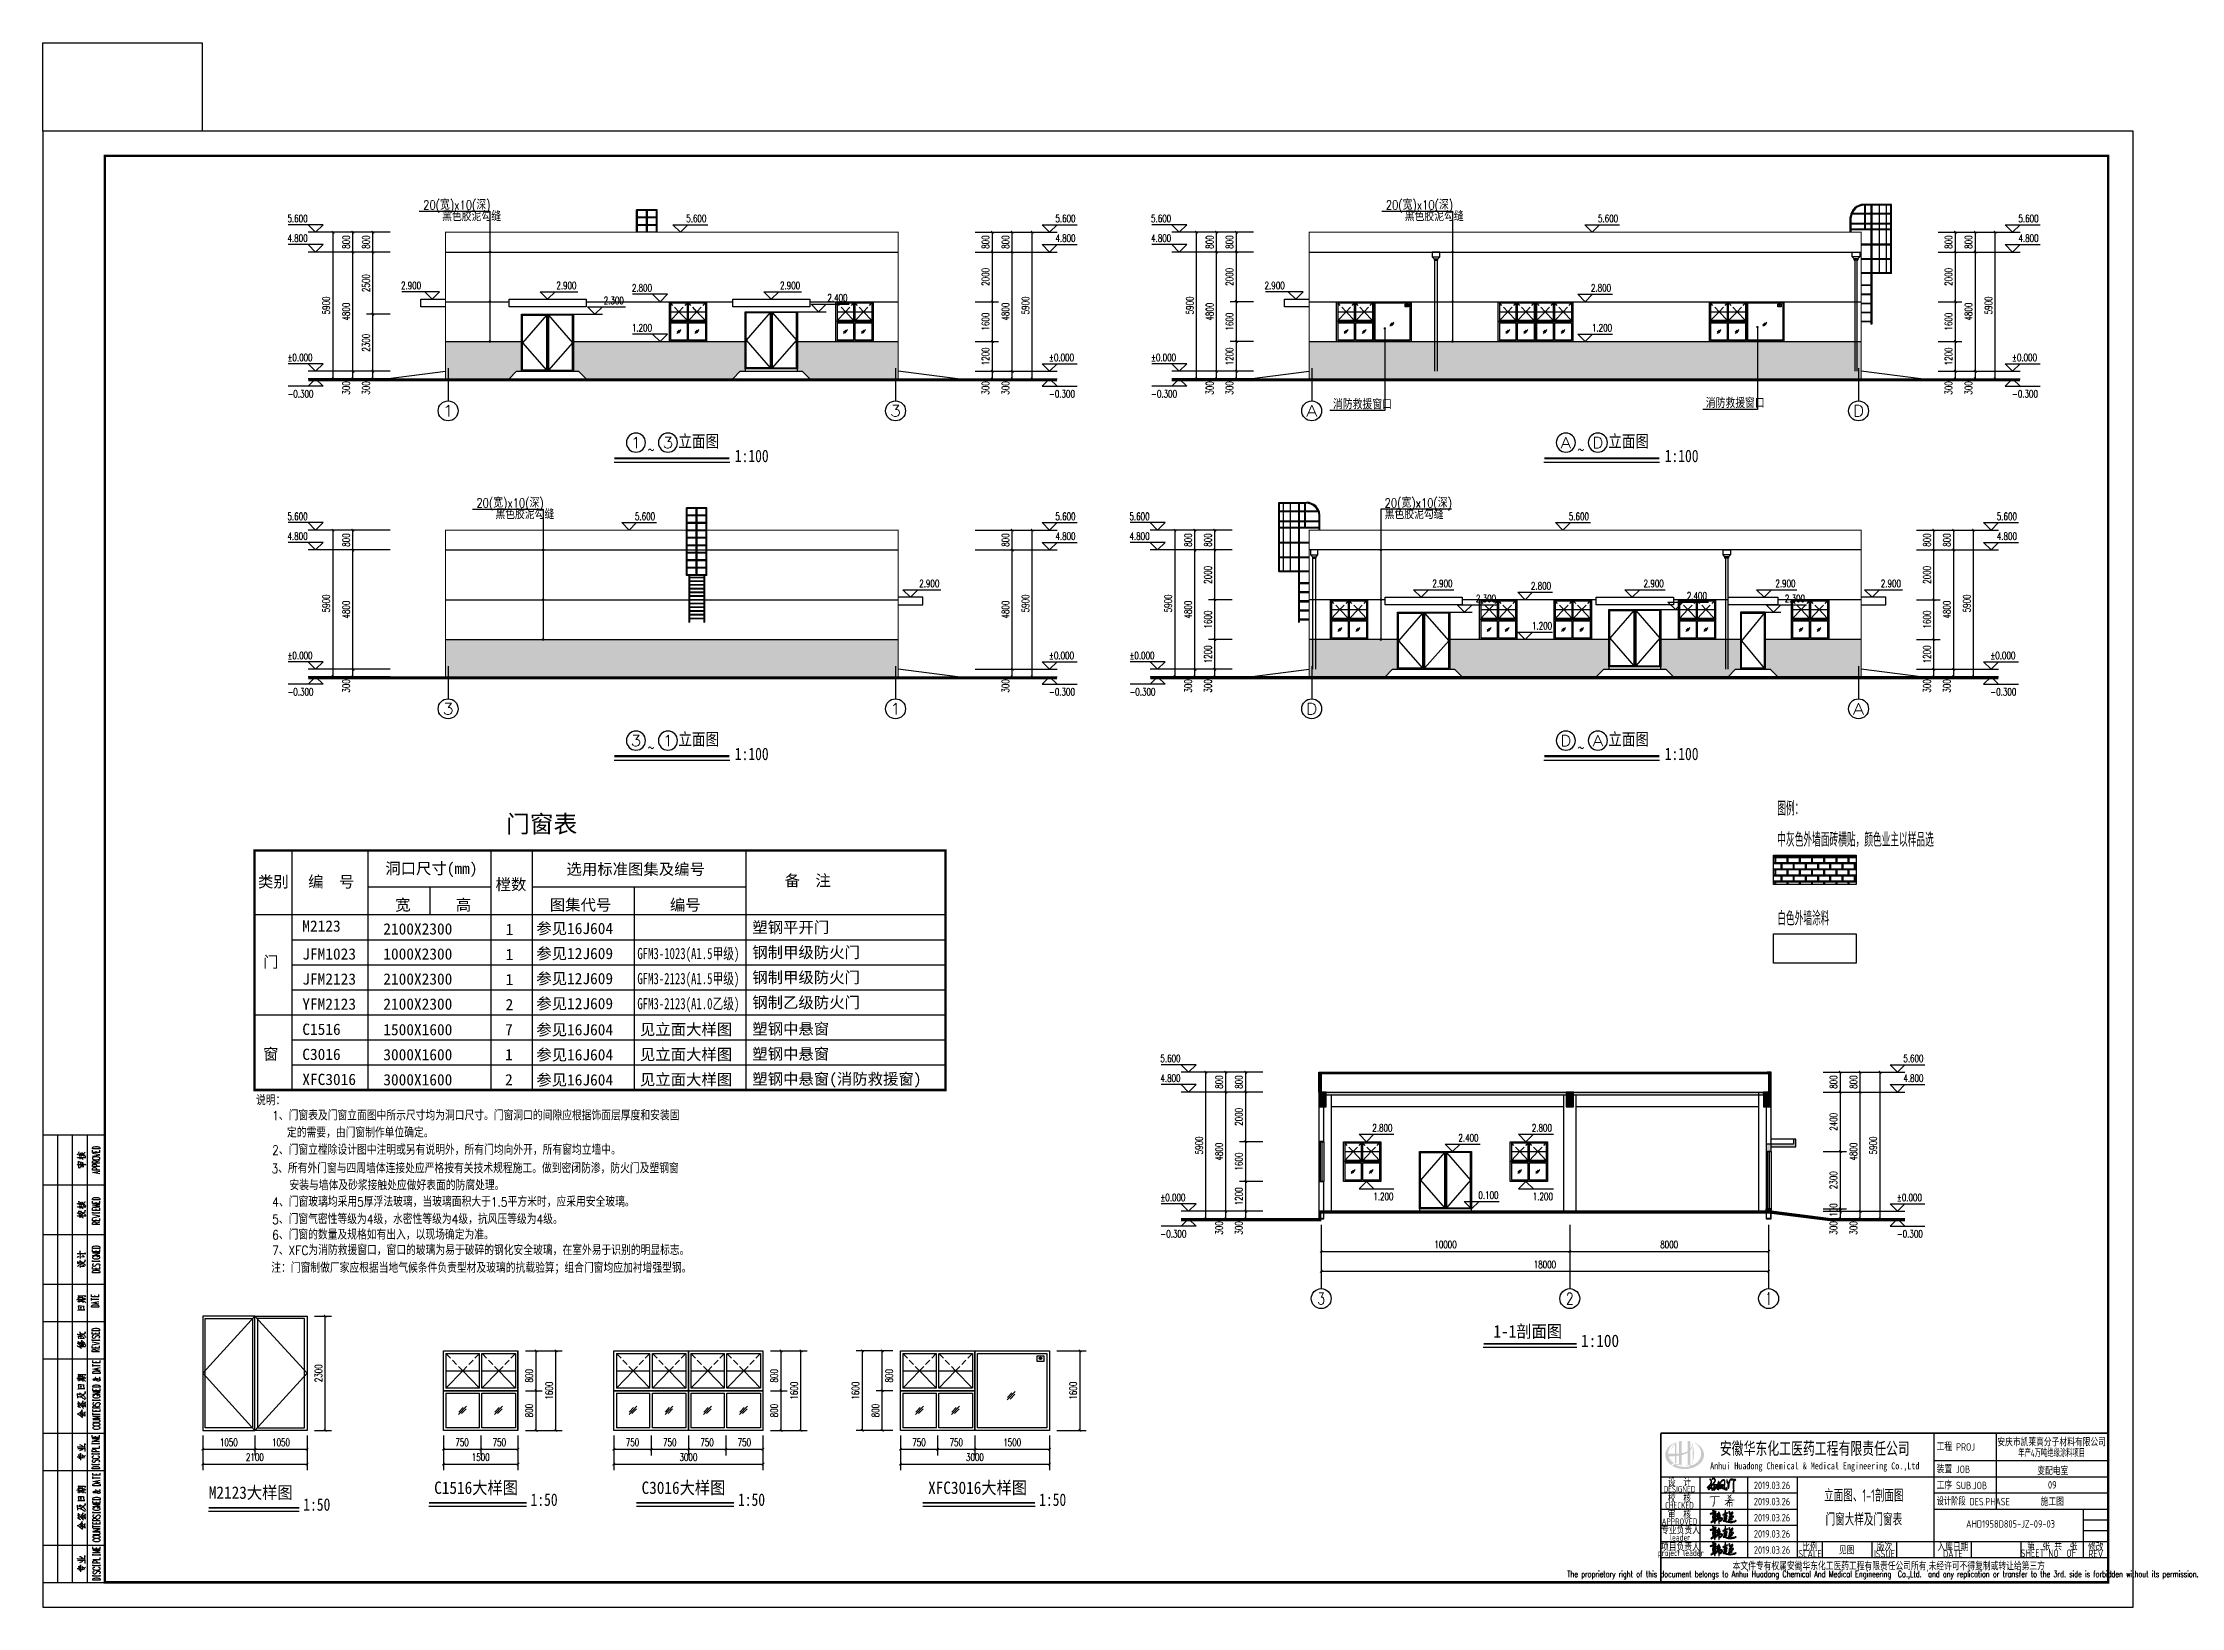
# Model space of a CAD drawing. Extents: x 4924227 to 5052693, y -485691 to -238224.
# Drawn here: x 4957451 to 5043489, y -485691 to -422737 of the extents above; entities that cross this region are included whole.
import ezdxf
from ezdxf.enums import TextEntityAlignment as Align

# ---------------------------------------------------------------- set-up
doc = ezdxf.new("R2010")
doc.units = 0
doc.header["$LTSCALE"] = 1000
doc.header["$MEASUREMENT"] = 0
doc.linetypes.add('DASH', pattern=[0.35, 0.25, -0.1])
doc.layers.get('0').update_dxf_attribs({"linetype": 'CONTINUOUS'})
doc.layers.get('Defpoints').update_dxf_attribs({"linetype": 'CONTINUOUS'})
doc.layers.add('_0', color=7, linetype='CONTINUOUS', lineweight=25)
for name, color, linetype in [('AXIS', 3, 'CONTINUOUS'), ('AXIS_TEXT', 7, 'CONTINUOUS'), ('COLUMN', 9, 'CONTINUOUS'), ('DIM', 7, 'CONTINUOUS'), ('DIM_ELEV', 3, 'CONTINUOUS'), ('DIM_LEAD', 3, 'CONTINUOUS'), ('E_STRM', 7, 'CONTINUOUS'), ('E_WINDOW', 4, 'CONTINUOUS'), ('HATCH', 8, 'CONTINUOUS'), ('LAYER1', 143, 'CONTINUOUS'), ('PUB_DIM', 3, 'CONTINUOUS'), ('PUB_HATCH', 8, 'CONTINUOUS'), ('PUB_TEXT', 7, 'CONTINUOUS'), ('PUB_TITLE', 4, 'CONTINUOUS'), ('PUB_WALL', 9, 'CONTINUOUS'), ('S-COLU_DIM', 3, 'CONTINUOUS'), ('WALL', 2, 'CONTINUOUS'), ('WINDOW', 4, 'CONTINUOUS'), ('图名', 15, 'CONTINUOUS'), ('填充', 251, 'CONTINUOUS'), ('散水', 52, 'CONTINUOUS')]:
    doc.layers.add(name, color=color, linetype=linetype)
doc.styles.add('-宋体', font='', dxfattribs={"width": 0.8})
doc.styles.add('_HZTXT', font='txt.shx', dxfattribs={"width": 0.8, "bigfont": 'HZTXT.shx'})
doc.styles.add('_TCH_AXIS', font='COMPLEX', dxfattribs={"bigfont": 'GBCBIG'})
doc.styles.add('_TCH_DIM', font='SIMPLEX', dxfattribs={"bigfont": 'GBCBIG'})
doc.styles.add('_TCH_DIM_T3', font='SIMPLEX', dxfattribs={"width": 0.705882, "bigfont": 'GBCBIG'})
doc.styles.add('AHD', font='sceie.shx', dxfattribs={"width": 0.7, "bigfont": 'sceic.shx'})
doc.styles.add('COMPLEX', font='COMPLEX')
doc.styles.add('ECEC_TQ', font='txt_l.shx', dxfattribs={"bigfont": 'hztxt_l.shx'})
doc.styles.add('HZ1', font='txt.shx', dxfattribs={"bigfont": 'hzdx.shx'})
doc.styles.add('sceie', font='sceie.shx', dxfattribs={"bigfont": 'sceic.shx'})
doc.styles.add('STYLE-黑体', font='simhei.ttf')
doc.styles.add('宋体', font='', dxfattribs={"width": 0.7})
doc.styles.get('-宋体').set_extended_font_data('SimSun')
doc.styles.get('宋体').set_extended_font_data('SimSun')
doc.dimstyles.new('_TCH_ARCH&&100', dxfattribs={"dimtxt": 297.5, "dimasz": 100, "dimexe": 250, "dimexo": 300, "dimgap": 126.25, "dimtad": 1, "dimdec": 0, "dimzin": 0, "dimdsep": 46, "dimtxsty": '_TCH_DIM_T3', "dimblk": 'ARCHTICK', "dimcen": 0.09, "dimclrt": 7, "dimazin": 2, "dimtfac": 1, "dimtdec": 0, "dimtix": 1, "dimtmove": 2, "dimatfit": 3, "dimfxl": 0, "dimtolj": 1, "dimtzin": 0, "dimarcsym": 0})

msp = doc.modelspace()

# ---------------------------------------------------------------- texts
at = {"color": 4, "style": 'HZ1', "width": 0.85}
for s, p in [('说明：', (4966030.1, -465486.8)), ('1、门窗表及门窗立面图中所示尺寸均为洞口尺寸。门窗洞口的间隙应根据饰面层厚度和安装固', (4966679.8, -466096.6, -11948.3)), ('2、门窗立樘除设计图中注明或另有说明外，所有门均向外开，所有窗均立墙中。', (4966679.8, -467479.7, -11948.3)), ('定的需要，由门窗制作单位确定。', (4967277.9, -466786.1, -11948.3)), ('3、所有外门窗与四周墙体连接处应严格按有关技术规程施工。做到密闭防渗，防火门及塑钢窗', (4966652.4, -468222.1)), ('安装与墙体及砂浆接触处应做好表面的防腐处理。', (4967376.7, -468906.2)), ('4、门窗玻璃均采用5厚浮法玻璃，当玻璃面积大于1.5平方米时，应采用安全玻璃。', (4966685.9, -469569.2, -23896.7)), ('5、门窗气密性等级为4级，水密性等级为4级，抗风压等级为4级。', (4966679.8, -470269.7, -11948.3)), ('6、门窗的数量及规格如有出入，以现场确定为准。', (4966679.8, -470893.2, -11948.3)), ('7、XFC为消防救援窗口，窗口的玻璃为易于破碎的钢化安全玻璃，在室外易于识别的明显标志。', (4966679.8, -471516.8, -11948.3)), ('注：门窗制做厂家应根据当地气候条件负责型材及玻璃的抗载验算；组合门窗均应加衬增强型钢。', (4966644.7, -472229.7, -23896.7))]:
    msp.add_text(s, height=370, dxfattribs=at).set_placement(p)
for s, height, style, width, p in [('安徽华东化工医药工程有限责任公司', 500, '宋体', 0.7, (5028746.4, -479290.7)), ('安庆市凯莱高分子材料有限公司', 300, 'sceie', 0.8, (5038275.2, -479020.6)), ('Anhui Huadong Chemical & Medical Engineering Co.,Ltd', 280, '宋体', 0.85, (5028746.4, -480040.7)), ('年产4万吨绝缘涂料项目', 300, 'sceie', 0.65, (5038275.2, -479455.6)), ('变配电室', 300, 'sceie', 0.8, (5038323, -480176.7)), ('DESIGNED', 250, 'AHD', 0.8, (5023301.5, -480940.7)), ('DESIGNED', 250, 'AHD', 0.8, (5023301.5, -480940.7)), ('设  计', 300, 'AHD', 0.8, (5023301.5, -480640.7)), ('设  计', 300, 'AHD', 0.8, (5023301.5, -480640.7)), ('2019.03.26', 300, 'AHD', 0.8, (5027026.3, -480787.4)), ('立面图、1-1剖面图', 500, 'AHD', 0.7, (5030720.4, -481167.8)), ('09', 300, 'sceie', 0.8, (5038301.5, -480765.7)), ('CHECKED', 250, 'AHD', 0.8, (5023301.5, -481590.7)), ('CHECKED', 250, 'AHD', 0.8, (5023301.5, -481590.7)), ('校  核', 300, 'AHD', 0.8, (5023301.5, -481290.7)), ('校  核', 300, 'AHD', 0.8, (5023301.5, -481290.7)), ('审  核', 300, 'AHD', 0.8, (5023301.5, -481940.7)), ('审  核', 300, 'AHD', 0.8, (5023301.5, -481940.7)), ('2019.03.26', 300, 'AHD', 0.8, (5027026.3, -481437.4)), ('施工图', 300, 'sceie', 0.8, (5038301.5, -481415.7)), ('APPROVED', 250, 'AHD', 0.8, (5023301.5, -482240.7)), ('APPROVED', 250, 'AHD', 0.8, (5023301.5, -482240.7)), ('专业负责人', 300, 'AHD', 0.8, (5023344.5, -482560.7)), ('2019.03.26', 300, 'AHD', 0.8, (5027026.3, -482087.4)), ('2019.03.26', 300, 'AHD', 0.8, (5027026.3, -482737.4)), ('门窗大样及门窗表', 500, 'AHD', 0.7, (5030720.4, -482131.4)), ('project leader', 250, 'AHD', 0.8, (5023351.5, -483540.7)), ('项目负责人', 300, 'AHD', 0.8, (5023341.5, -483240.7)), ('leader', 250, 'AHD', 0.8, (5023331.5, -482880.7)), ('2019.03.26', 300, 'AHD', 0.8, (5027026.3, -483387.4)), ('SCALE', 300, 'sceie', 0.8, (5028551.5, -483540.7)), ('比例', 300, 'sceie', 0.8, (5028551.5, -483240.7)), ('见图', 300, 'sceie', 0.8, (5030027.4, -483377.7)), ('ISSUE', 300, 'sceie', 0.8, (5031551.5, -483540.7)), ('版次', 300, 'sceie', 0.8, (5031551.5, -483240.7)), ('入库日期', 300, 'sceie', 0.8, (5034301.5, -483240.7)), ('DATE', 300, 'sceie', 0.8, (5034301.5, -483540.7)), ('SHEET NO  OF  ', 300, 'sceie', 0.8, (5038301.5, -483515.7)), ('第  张 共  张', 300, 'sceie', 0.8, (5038301.5, -483215.7)), ('REV', 300, 'sceie', 0.8, (5040051.5, -483540.7)), ('修改', 300, 'sceie', 0.8, (5040051.5, -483240.7)), ('The proprietary right of this document belongs to Anhui Huadong Chemical And Medical Engineering  Co.,Ltd.  and any replication or transfer to the 3rd. side is forbidden without its permission. ', 250, 'ECEC_TQ', 0.72, (5031551.5, -484390.7)), ('本文件专有权属安徽华东化工医药工程有限责任公司所有,未经许可不得复制或转让给第三方', 300, 'sceie', 0.8, (5031722.6, -484039.7))]:
    msp.add_text(s, height=height, dxfattribs=dict(style=style, width=width)).set_placement(p, align=Align.MIDDLE)
at = {"style": 'sceie'}
for s, width, p in [('工程 PROJ', 0.8, (5033648.4, -479390.7)), ('装置 JOB', 0.8, (5033648.4, -480290.7)), ('工序 SUB.JOB', 0.8, (5033648.4, -480940.7)), ('设计阶段 DES.PHASE', 0.75, (5033648.4, -481590.7))]:
    msp.add_text(s, height=300, dxfattribs=dict(at, width=width)).set_placement(p)
at = {"style": 'sceie', "width": 0.8}
msp.add_attdef('AHD1958D805-JZ-09-03', text='200320-02-040', height=300, dxfattribs=at).set_placement((5036622.3, -482337), align=Align.MIDDLE)
at = {"layer": 'AXIS_TEXT', "style": '_TCH_AXIS'}
for s, width, p, p2 in [('1', 2.333333, (4973534.5, -437775.2), (4973987, -437775.2)), ('3', 1.5, (4991534.5, -437775.2), (4991987, -437775.2)), ('A', 1.166667, (5008279.8, -437775.2), (5008732.3, -437775.2)), ('D', 1.235294, (5030279.8, -437775.2), (5030732.3, -437775.2)), ('3', 1.5, (4973534.5, -449765.5), (4973987, -449765.5)), ('1', 2.333333, (4991534.5, -449765.5), (4991987, -449765.5)), ('D', 1.235294, (5008279.8, -449765.5), (5008732.3, -449765.5)), ('A', 1.166667, (5030279.8, -449765.5), (5030732.3, -449765.5))]:
    msp.add_text(s, height=452.5, dxfattribs=dict(at, width=width)).set_placement(p, p2, align=Align.FIT)
at = {"layer": 'PUB_DIM', "style": '_HZTXT', "width": 0.8}
for s, p in [('20(宽)x10(深) ', (4972758.4, -429448.9, 3517.8)), ('20(宽)x10(深) ', (5011488.4, -429448.9, 3517.8)), ('黑色胶泥勾缝', (4973520.1, -429913.5, 3517.8)), ('黑色胶泥勾缝', (5012250.1, -429913.5, 3517.8)), ('消防救援窗口', (5024359.8, -437429.2, 3517.8)), ('消防救援窗口', (5009361.5, -437479.2, 3517.8)), ('20(宽)x10(深) ', (4974899.4, -441439.1, 3517.8)), ('20(宽)x10(深) ', (5011440, -441439.1, 3517.8)), ('黑色胶泥勾缝', (4975661.1, -441903.7, 3517.8)), ('黑色胶泥勾缝', (5011440, -441903.7, 3517.8))]:
    msp.add_text(s, height=365.69, dxfattribs=at).set_placement(p)
at = {"layer": 'PUB_TEXT', "style": '_TCH_DIM', "width": 0.705882}
for s, p in [('5.600', (4967297, -429952.8)), ('5.600', (4983339.4, -429952.8)), ('5.600', (4998194.3, -429952.8)), ('5.600', (5002042.3, -429952.8)), ('5.600', (5020022.3, -429952.8)), ('5.600', (5036939.5, -429952.8)), ('4.800', (4967297, -430752.8)), ('4.800', (4998194.3, -430752.8)), ('4.800', (5002042.3, -430752.8)), ('4.800', (5036939.5, -430752.8)), ('2.900', (4971864.6, -432653)), ('2.900', (4978113.9, -432653)), ('2.800', (4981154.4, -432753)), ('2.900', (4987113.9, -432653)), ('2.900', (5006609.8, -432653)), ('2.800', (5019740, -432753)), ('2.300', (4980020.4, -433253)), ('2.400', (4989020.4, -433153)), ('1.200', (4981154.4, -434353)), ('1.200', (5019780, -434353)), ('%%P0.000', (4967297, -435553)), ('%%P0.000', (4997934.3, -435553)), ('%%P0.000', (5002042.3, -435553)), ('%%P0.000', (5036679.5, -435553)), ('-0.300', (4967297, -437013)), ('-0.300', (4997934.3, -437013)), ('-0.300', (5002042.3, -437013)), ('-0.300', (5036679.5, -437013)), ('5.600', (4967297, -441943.1)), ('5.600', (4981277.1, -441943.1)), ('5.600', (4998194.3, -441943.1)), ('5.600', (5001172.5, -441943.1)), ('5.600', (5018849.6, -441943.1)), ('5.600', (5036069.7, -441943.1)), ('4.800', (4967297, -442743.1)), ('4.800', (4998194.3, -442743.1)), ('4.800', (5001172.5, -442743.1)), ('4.800', (5036069.7, -442743.1)), ('2.900', (4992714.5, -444643.3)), ('2.900', (5013359.6, -444643.3)), ('2.800', (5017326.7, -444743.3)), ('2.900', (5021859.6, -444643.3)), ('2.900', (5027159.6, -444643.3)), ('2.900', (5031402.5, -444643.3)), ('2.300', (5015113.7, -445243.3)), ('2.400', (5023595.9, -445143.3)), ('2.300', (5027541.2, -445243.3)), ('1.200', (5017366.7, -446343.3)), ('%%P0.000', (4967297, -447543.3)), ('%%P0.000', (4997934.3, -447543.3)), ('%%P0.000', (5001172.5, -447543.3)), ('%%P0.000', (5035809.7, -447543.3)), ('-0.300', (4967297, -449003.3)), ('-0.300', (4997934.3, -449003.3)), ('-0.300', (5001172.5, -449003.3)), ('-0.300', (5035809.7, -449003.3)), ('5.600', (5002417.5, -463753.2)), ('5.600', (5032308.5, -463753.2)), ('4.800', (5002417.5, -464553.2)), ('4.800', (5032308.5, -464553.2)), ('2.800', (5010944.3, -466553.4)), ('2.800', (5017359.9, -466553.4)), ('2.400', (5014408.1, -466953.4)), ('%%P0.000', (5002417.5, -469353.4)), ('1.200', (5010984.3, -469313.4)), ('0.100', (5015212, -469253.4)), ('1.200', (5017399.9, -469313.4)), ('%%P0.000', (5032048.5, -469353.4)), ('-0.300', (5002417.5, -470813.4)), ('-0.300', (5032048.5, -470813.4))]:
    msp.add_text(s, height=297.5, dxfattribs=at).set_placement(p)
at = {"layer": 'PUB_TEXT', "color": 7, "linetype": 'Continuous', "style": 'STYLE-黑体', "width": 0.5}
for s, height, p in [('图例：', 499.79, (5027237.8, -453780.9)), ('中灰色外墙面砖横贴，颜色业主以样品选', 499.794, (5027237.8, -455033.5)), ('白色外墙涂料', 499.79, (5027237.8, -458201.9))]:
    msp.add_text(s, height=height, dxfattribs=at).set_placement(p)
at = {"layer": 'PUB_TEXT', "linetype": 'Continuous', "style": '-宋体'}
for s, height, p in [('门窗表', 700, (4976090, -454521.6)), ('洞口尺寸(mm)', 453.6, (4971231.2, -456188.7)), ('选用标准图集及编号', 453.6, (4978523.7, -456217.5)), ('类别', 453.6, (4966109.4, -456724)), ('编  号', 453.6, (4968129.6, -456724)), ('樘数', 453.6, (4975668.3, -456831.2)), ('备  注', 453.6, (4987301.6, -456675.9)), ('宽', 453.6, (4971632.8, -457652.8)), ('高', 453.6, (4974069.6, -457652.8)), ('图集代号', 453.6, (4977851.8, -457656.5)), ('编号', 453.6, (4982682.8, -457656.5)), ('1', 453.6, (4976072.7, -458641.7)), ('门', 453.6, (4966317.6, -459949.6)), ('1', 453.6, (4976072.7, -459649.7)), ('1', 453.6, (4976072.7, -460657.7)), ('2', 453.6, (4976072.7, -461665.7)), ('7', 453.6, (4976052.9, -462673.7)), ('窗', 453.6, (4966317.6, -463656.5)), ('1', 453.6, (4976052.9, -463681.7)), ('2', 453.6, (4976052.9, -464689.7))]:
    msp.add_text(s, height=height, dxfattribs=at).set_placement(p)
at = {"layer": 'PUB_TEXT', "color": 4, "linetype": 'Continuous', "style": '-宋体'}
for s, p in [('M2123', (4967893.3, -458505.7)), ('2100X2300', (4971152.8, -458621.5)), ('JFM1023', (4967893.3, -459629.5)), ('1000X2300', (4971152.8, -459629.5)), ('JFM2123', (4967893.3, -460637.5)), ('2100X2300', (4971152.8, -460637.5)), ('YFM2123', (4967893.3, -461645.5)), ('2100X2300', (4971152.8, -461645.5)), ('C1516', (4967893.3, -462660.3)), ('1500X1600', (4971152.8, -462674.1)), ('C3016', (4967893.3, -463668.3)), ('3000X1600', (4971152.8, -463682.1)), ('XFC3016', (4967893.3, -464676.3)), ('3000X1600', (4971152.8, -464690.1))]:
    msp.add_text(s, height=453.6, dxfattribs=at).set_placement(p)
at = {"layer": 'PUB_TEXT', "color": 6, "linetype": 'Continuous', "style": '-宋体'}
for s, p in [('参见16J604', (4977308.1, -458603.5)), ('塑钢平开门', (4985998.6, -458558.4)), ('参见12J609', (4977308.1, -459611.5)), ('钢制甲级防火门', (4985998.6, -459566.4)), ('参见12J609', (4977308.1, -460619.5)), ('钢制甲级防火门', (4985998.6, -460574.4)), ('参见12J609', (4977308.1, -461627.5)), ('钢制乙级防火门', (4985998.6, -461582.4)), ('参见16J604', (4977308.1, -462678.5)), ('见立面大样图', (4981478.4, -462664.4)), ('塑钢中悬窗', (4985998.6, -462644.1)), ('参见16J604', (4977308.1, -463686.5)), ('见立面大样图', (4981478.4, -463672.4)), ('塑钢中悬窗', (4985998.6, -463652.1)), ('参见16J604', (4977308.1, -464694.5)), ('见立面大样图', (4981478.4, -464680.4)), ('塑钢中悬窗(消防救援窗)', (4985998.6, -464660.1))]:
    msp.add_text(s, height=453.6, dxfattribs=at).set_placement(p)
at = {"layer": 'PUB_TEXT', "color": 6, "linetype": 'Continuous', "style": '-宋体', "width": 0.7}
for s, p in [('GFM3-1023(A1.5甲级)', (4981372.7, -459611.5)), ('GFM3-2123(A1.5甲级)', (4981372.7, -460619.5)), ('GFM3-2123(A1.0乙级)', (4981372.7, -461627.5))]:
    msp.add_text(s, height=453.6, dxfattribs=at).set_placement(p)
at = {"layer": '图名', "style": '宋体'}
for s, width, p in [('立面图', 0.8, (4983024.2, -439022.6)), ('立面图', 0.8, (5020437.1, -439022.6)), ('~', 0.8, (4981786.2, -439369.9)), ('1:100', 0.8, (4985295.4, -439611.6)), ('~', 0.8, (5019199, -439369.9)), ('1:100', 0.8, (5022708.3, -439611.6)), ('立面图', 0.8, (4983024.2, -451012.8)), ('立面图', 0.8, (5020437.1, -451012.8)), ('~', 0.8, (4981786.2, -451360.1)), ('1:100', 0.8, (4985295.4, -451601.9)), ('~', 0.8, (5019199, -451360.1)), ('1:100', 0.8, (5022708.3, -451601.9)), ('1-1剖面图', 0.9, (5015818.2, -474837.1)), ('1:100', 0.9, (5019341.4, -475219.5)), ('M2123大样图', 0.9, (4964131.6, -481326.3)), ('C1516大样图', 0.9, (4973199.5, -481132)), ('C3016大样图', 0.9, (4981543.7, -481132)), ('XFC3016大样图', 0.9, (4993070.3, -481132)), ('1:50', 0.8, (4967932.9, -481807.1)), ('1:50', 0.8, (4977078.1, -481612.9)), ('1:50', 0.8, (4985422.3, -481612.9)), ('1:50', 0.8, (4997539.8, -481612.9))]:
    msp.add_text(s, height=500, dxfattribs=dict(at, width=width)).set_placement(p)

# ---------------------------------------------------------------- blocks, each defined once
blk = doc.blocks.new('_ArchTick')
at = {"color": 0, "linetype": 'ByBlock', "const_width": 0.4}
blk.add_lwpolyline([(-0.5, -0.5), (0.5, 0.5)], dxfattribs=at)
blk = doc.blocks.new('*D41')
at = {"layer": 'Defpoints', "color": 0}
for p in [(4990426, -475377), (4991655, -475377), (4991655, -478577)]:
    blk.add_point(p, dxfattribs=at)
at = {"layer": 'PUB_DIM', "color": 0, "lineweight": -2}
for p, q in [((4991355, -475377), (4990176, -475377)), ((4990426, -478577), (4990426, -475377)), ((4991355, -478577), (4990176, -478577))]:
    blk.add_line(p, q, dxfattribs=at)
at = {"layer": 'PUB_DIM', "color": 0, "lineweight": -2, "xscale": 100, "yscale": 100, "zscale": 100}
for p, rotation in [((4990426, -475377), 90), ((4990426, -478577), 270)]:
    blk.add_blockref('_ArchTick', p, dxfattribs=dict(at, rotation=rotation))
at = {"layer": 'PUB_DIM', "color": 7, "insert": (4990151, -476977), "char_height": 297.5, "attachment_point": 5, "rotation": 90, "style": '_TCH_DIM_T3'}
blk.add_mtext('\\A1;1600', dxfattribs=at)
blk = doc.blocks.new('*D42')
at = {"layer": 'Defpoints', "color": 0}
for p in [(4991226, -475377), (4991955, -475377), (4991955, -476977)]:
    blk.add_point(p, dxfattribs=at)
at = {"layer": 'PUB_DIM', "color": 0, "lineweight": -2}
for p, q in [((4991655, -475377), (4990976, -475377)), ((4991226, -476977), (4991226, -475377)), ((4991655, -476977), (4990976, -476977))]:
    blk.add_line(p, q, dxfattribs=at)
at = {"layer": 'PUB_DIM', "color": 0, "lineweight": -2, "xscale": 100, "yscale": 100, "zscale": 100}
for p, rotation in [((4991226, -475377), 90), ((4991226, -476977), 270)]:
    blk.add_blockref('_ArchTick', p, dxfattribs=dict(at, rotation=rotation))
at = {"layer": 'PUB_DIM', "color": 7, "insert": (4991501, -476377), "char_height": 297.5, "attachment_point": 5, "rotation": 90, "style": '_TCH_DIM_T3'}
blk.add_mtext('\\A1;800', dxfattribs=at)
blk = doc.blocks.new('*D43')
at = {"layer": 'Defpoints', "color": 0}
for p in [(4991226, -476977), (4991955, -476977), (4991955, -478577)]:
    blk.add_point(p, dxfattribs=at)
at = {"layer": 'PUB_DIM', "color": 0, "lineweight": -2}
for p, q in [((4991655, -476977), (4990976, -476977)), ((4991226, -478577), (4991226, -476977)), ((4991655, -478577), (4990976, -478577))]:
    blk.add_line(p, q, dxfattribs=at)
at = {"layer": 'PUB_DIM', "color": 0, "lineweight": -2, "xscale": 100, "yscale": 100, "zscale": 100}
for p, rotation in [((4991226, -476977), 90), ((4991226, -478577), 270)]:
    blk.add_blockref('_ArchTick', p, dxfattribs=dict(at, rotation=rotation))
at = {"layer": 'PUB_DIM', "color": 7, "insert": (4990951, -477777), "char_height": 297.5, "attachment_point": 5, "rotation": 90, "style": '_TCH_DIM_T3'}
blk.add_mtext('\\A1;800', dxfattribs=at)
blk = doc.blocks.new('*D44')
at = {"layer": 'Defpoints', "color": 0}
for p in [(4994955, -478477), (4997955, -478477), (4997955, -479330)]:
    blk.add_point(p, dxfattribs=at)
at = {"layer": 'PUB_DIM', "color": 0, "lineweight": -2}
for p, q in [((4994955, -478777), (4994955, -479580)), ((4997955, -478777), (4997955, -479580)), ((4994955, -479330), (4997955, -479330))]:
    blk.add_line(p, q, dxfattribs=at)
at = {"layer": 'PUB_DIM', "color": 0, "lineweight": -2, "xscale": 100, "yscale": 100, "zscale": 100, "rotation": 180}
blk.add_blockref('_ArchTick', (4994955, -479330), dxfattribs=at)
at = {"layer": 'PUB_DIM', "color": 0, "lineweight": -2, "xscale": 100, "yscale": 100, "zscale": 100}
blk.add_blockref('_ArchTick', (4997955, -479330), dxfattribs=at)
at = {"layer": 'PUB_DIM', "color": 7, "insert": (4996455, -479055), "char_height": 297.5, "attachment_point": 5, "style": '_TCH_DIM_T3'}
blk.add_mtext('\\A1;1500', dxfattribs=at)
blk = doc.blocks.new('*D45')
at = {"layer": 'Defpoints', "color": 0}
for p in [(4993455, -478477), (4994955, -478477), (4994955, -479330)]:
    blk.add_point(p, dxfattribs=at)
at = {"layer": 'PUB_DIM', "color": 0, "lineweight": -2}
for p, q in [((4993455, -478777), (4993455, -479580)), ((4994955, -478777), (4994955, -479580)), ((4993455, -479330), (4994955, -479330))]:
    blk.add_line(p, q, dxfattribs=at)
at = {"layer": 'PUB_DIM', "color": 0, "lineweight": -2, "xscale": 100, "yscale": 100, "zscale": 100, "rotation": 180}
blk.add_blockref('_ArchTick', (4993455, -479330), dxfattribs=at)
at = {"layer": 'PUB_DIM', "color": 0, "lineweight": -2, "xscale": 100, "yscale": 100, "zscale": 100}
blk.add_blockref('_ArchTick', (4994955, -479330), dxfattribs=at)
at = {"layer": 'PUB_DIM', "color": 7, "insert": (4994205, -479055), "char_height": 297.5, "attachment_point": 5, "style": '_TCH_DIM_T3'}
blk.add_mtext('\\A1;750', dxfattribs=at)
blk = doc.blocks.new('*D46')
at = {"layer": 'Defpoints', "color": 0}
for p in [(4991955, -478477), (4993455, -478477), (4993455, -479330)]:
    blk.add_point(p, dxfattribs=at)
at = {"layer": 'PUB_DIM', "color": 0, "lineweight": -2}
for p, q in [((4991955, -478777), (4991955, -479580)), ((4993455, -478777), (4993455, -479580)), ((4991955, -479330), (4993455, -479330))]:
    blk.add_line(p, q, dxfattribs=at)
at = {"layer": 'PUB_DIM', "color": 0, "lineweight": -2, "xscale": 100, "yscale": 100, "zscale": 100, "rotation": 180}
blk.add_blockref('_ArchTick', (4991955, -479330), dxfattribs=at)
at = {"layer": 'PUB_DIM', "color": 0, "lineweight": -2, "xscale": 100, "yscale": 100, "zscale": 100}
blk.add_blockref('_ArchTick', (4993455, -479330), dxfattribs=at)
at = {"layer": 'PUB_DIM', "color": 7, "insert": (4992705, -479055), "char_height": 297.5, "attachment_point": 5, "style": '_TCH_DIM_T3'}
blk.add_mtext('\\A1;750', dxfattribs=at)
blk = doc.blocks.new('*D47')
at = {"layer": 'Defpoints', "color": 0}
for p in [(4997955, -475377), (4999184, -475377), (4997955, -478577)]:
    blk.add_point(p, dxfattribs=at)
at = {"layer": 'PUB_DIM', "color": 0, "lineweight": -2}
for p, q in [((4998255, -475377), (4999434, -475377)), ((4999184, -478577), (4999184, -475377)), ((4998255, -478577), (4999434, -478577))]:
    blk.add_line(p, q, dxfattribs=at)
at = {"layer": 'PUB_DIM', "color": 0, "lineweight": -2, "xscale": 100, "yscale": 100, "zscale": 100}
for p, rotation in [((4999184, -475377), 90), ((4999184, -478577), 270)]:
    blk.add_blockref('_ArchTick', p, dxfattribs=dict(at, rotation=rotation))
at = {"layer": 'PUB_DIM', "color": 7, "insert": (4998909, -476977), "char_height": 297.5, "attachment_point": 5, "rotation": 90, "style": '_TCH_DIM_T3'}
blk.add_mtext('\\A1;1600', dxfattribs=at)
blk = doc.blocks.new('*D48')
at = {"layer": 'Defpoints', "color": 0}
for p in [(4991955, -478727), (4997955, -478727), (4997955, -479930)]:
    blk.add_point(p, dxfattribs=at)
at = {"layer": 'PUB_DIM', "color": 0, "lineweight": -2}
for p, q in [((4991955, -479027), (4991955, -480180)), ((4997955, -479027), (4997955, -480180)), ((4991955, -479930), (4997955, -479930))]:
    blk.add_line(p, q, dxfattribs=at)
at = {"layer": 'PUB_DIM', "color": 0, "lineweight": -2, "xscale": 100, "yscale": 100, "zscale": 100, "rotation": 180}
blk.add_blockref('_ArchTick', (4991955, -479930), dxfattribs=at)
at = {"layer": 'PUB_DIM', "color": 0, "lineweight": -2, "xscale": 100, "yscale": 100, "zscale": 100}
blk.add_blockref('_ArchTick', (4997955, -479930), dxfattribs=at)
at = {"layer": 'PUB_DIM', "color": 7, "insert": (4994955, -479655), "char_height": 297.5, "attachment_point": 5, "style": '_TCH_DIM_T3'}
blk.add_mtext('\\A1;3000', dxfattribs=at)
blk = doc.blocks.new('*D49')
at = {"layer": 'Defpoints', "color": 0}
for p in [(4975071, -478477), (4976571, -478477), (4976571, -479330)]:
    blk.add_point(p, dxfattribs=at)
at = {"layer": 'PUB_DIM', "color": 0, "lineweight": -2}
for p, q in [((4975071, -478777), (4975071, -479580)), ((4976571, -478777), (4976571, -479580)), ((4975071, -479330), (4976571, -479330))]:
    blk.add_line(p, q, dxfattribs=at)
at = {"layer": 'PUB_DIM', "color": 0, "lineweight": -2, "xscale": 100, "yscale": 100, "zscale": 100, "rotation": 180}
blk.add_blockref('_ArchTick', (4975071, -479330), dxfattribs=at)
at = {"layer": 'PUB_DIM', "color": 0, "lineweight": -2, "xscale": 100, "yscale": 100, "zscale": 100}
blk.add_blockref('_ArchTick', (4976571, -479330), dxfattribs=at)
at = {"layer": 'PUB_DIM', "color": 7, "insert": (4975821, -479055), "char_height": 297.5, "attachment_point": 5, "style": '_TCH_DIM_T3'}
blk.add_mtext('\\A1;750', dxfattribs=at)
blk = doc.blocks.new('*D50')
at = {"layer": 'Defpoints', "color": 0}
for p in [(4973571, -478477), (4975071, -478477), (4975071, -479330)]:
    blk.add_point(p, dxfattribs=at)
at = {"layer": 'PUB_DIM', "color": 0, "lineweight": -2}
for p, q in [((4973571, -478777), (4973571, -479580)), ((4975071, -478777), (4975071, -479580)), ((4973571, -479330), (4975071, -479330))]:
    blk.add_line(p, q, dxfattribs=at)
at = {"layer": 'PUB_DIM', "color": 0, "lineweight": -2, "xscale": 100, "yscale": 100, "zscale": 100, "rotation": 180}
blk.add_blockref('_ArchTick', (4973571, -479330), dxfattribs=at)
at = {"layer": 'PUB_DIM', "color": 0, "lineweight": -2, "xscale": 100, "yscale": 100, "zscale": 100}
blk.add_blockref('_ArchTick', (4975071, -479330), dxfattribs=at)
at = {"layer": 'PUB_DIM', "color": 7, "insert": (4974321, -479055), "char_height": 297.5, "attachment_point": 5, "style": '_TCH_DIM_T3'}
blk.add_mtext('\\A1;750', dxfattribs=at)
blk = doc.blocks.new('*D51')
at = {"layer": 'Defpoints', "color": 0}
for p in [(4976871, -475377), (4978100, -475377), (4976871, -478577)]:
    blk.add_point(p, dxfattribs=at)
at = {"layer": 'PUB_DIM', "color": 0, "lineweight": -2}
for p, q in [((4977171, -475377), (4978350, -475377)), ((4978100, -478577), (4978100, -475377)), ((4977171, -478577), (4978350, -478577))]:
    blk.add_line(p, q, dxfattribs=at)
at = {"layer": 'PUB_DIM', "color": 0, "lineweight": -2, "xscale": 100, "yscale": 100, "zscale": 100}
for p, rotation in [((4978100, -475377), 90), ((4978100, -478577), 270)]:
    blk.add_blockref('_ArchTick', p, dxfattribs=dict(at, rotation=rotation))
at = {"layer": 'PUB_DIM', "color": 7, "insert": (4977825, -476977), "char_height": 297.5, "attachment_point": 5, "rotation": 90, "style": '_TCH_DIM_T3'}
blk.add_mtext('\\A1;1600', dxfattribs=at)
blk = doc.blocks.new('*D52')
at = {"layer": 'Defpoints', "color": 0}
for p in [(4976571, -475377), (4977300, -475377), (4976571, -476977)]:
    blk.add_point(p, dxfattribs=at)
at = {"layer": 'PUB_DIM', "color": 0, "lineweight": -2}
for p, q in [((4976871, -475377), (4977550, -475377)), ((4977300, -476977), (4977300, -475377)), ((4976871, -476977), (4977550, -476977))]:
    blk.add_line(p, q, dxfattribs=at)
at = {"layer": 'PUB_DIM', "color": 0, "lineweight": -2, "xscale": 100, "yscale": 100, "zscale": 100}
for p, rotation in [((4977300, -475377), 90), ((4977300, -476977), 270)]:
    blk.add_blockref('_ArchTick', p, dxfattribs=dict(at, rotation=rotation))
at = {"layer": 'PUB_DIM', "color": 7, "insert": (4977025, -476377), "char_height": 297.5, "attachment_point": 5, "rotation": 90, "style": '_TCH_DIM_T3'}
blk.add_mtext('\\A1;800', dxfattribs=at)
blk = doc.blocks.new('*D53')
at = {"layer": 'Defpoints', "color": 0}
for p in [(4976571, -476977), (4977300, -476977), (4976571, -478577)]:
    blk.add_point(p, dxfattribs=at)
at = {"layer": 'PUB_DIM', "color": 0, "lineweight": -2}
for p, q in [((4976871, -476977), (4977550, -476977)), ((4977300, -478577), (4977300, -476977)), ((4976871, -478577), (4977550, -478577))]:
    blk.add_line(p, q, dxfattribs=at)
at = {"layer": 'PUB_DIM', "color": 0, "lineweight": -2, "xscale": 100, "yscale": 100, "zscale": 100}
for p, rotation in [((4977300, -476977), 90), ((4977300, -478577), 270)]:
    blk.add_blockref('_ArchTick', p, dxfattribs=dict(at, rotation=rotation))
at = {"layer": 'PUB_DIM', "color": 7, "insert": (4977025, -477777), "char_height": 297.5, "attachment_point": 5, "rotation": 90, "style": '_TCH_DIM_T3'}
blk.add_mtext('\\A1;800', dxfattribs=at)
blk = doc.blocks.new('*D54')
at = {"layer": 'Defpoints', "color": 0}
for p in [(4973571, -478727), (4976571, -478727), (4976571, -479930)]:
    blk.add_point(p, dxfattribs=at)
at = {"layer": 'PUB_DIM', "color": 0, "lineweight": -2}
for p, q in [((4973571, -479027), (4973571, -480180)), ((4976571, -479027), (4976571, -480180)), ((4973571, -479930), (4976571, -479930))]:
    blk.add_line(p, q, dxfattribs=at)
at = {"layer": 'PUB_DIM', "color": 0, "lineweight": -2, "xscale": 100, "yscale": 100, "zscale": 100, "rotation": 180}
blk.add_blockref('_ArchTick', (4973571, -479930), dxfattribs=at)
at = {"layer": 'PUB_DIM', "color": 0, "lineweight": -2, "xscale": 100, "yscale": 100, "zscale": 100}
blk.add_blockref('_ArchTick', (4976571, -479930), dxfattribs=at)
at = {"layer": 'PUB_DIM', "color": 7, "insert": (4975071, -479655), "char_height": 297.5, "attachment_point": 5, "style": '_TCH_DIM_T3'}
blk.add_mtext('\\A1;1500', dxfattribs=at)
blk = doc.blocks.new('*D55')
at = {"layer": 'Defpoints', "color": 0}
for p in [(4984928, -478477), (4986428, -478477), (4986428, -479330)]:
    blk.add_point(p, dxfattribs=at)
at = {"layer": 'PUB_DIM', "color": 0, "lineweight": -2}
for p, q in [((4984928, -478777), (4984928, -479580)), ((4986428, -478777), (4986428, -479580)), ((4984928, -479330), (4986428, -479330))]:
    blk.add_line(p, q, dxfattribs=at)
at = {"layer": 'PUB_DIM', "color": 0, "lineweight": -2, "xscale": 100, "yscale": 100, "zscale": 100, "rotation": 180}
blk.add_blockref('_ArchTick', (4984928, -479330), dxfattribs=at)
at = {"layer": 'PUB_DIM', "color": 0, "lineweight": -2, "xscale": 100, "yscale": 100, "zscale": 100}
blk.add_blockref('_ArchTick', (4986428, -479330), dxfattribs=at)
at = {"layer": 'PUB_DIM', "color": 7, "insert": (4985678, -479055), "char_height": 297.5, "attachment_point": 5, "style": '_TCH_DIM_T3'}
blk.add_mtext('\\A1;750', dxfattribs=at)
blk = doc.blocks.new('*D56')
at = {"layer": 'Defpoints', "color": 0}
for p in [(4983428, -478477), (4984928, -478477), (4984928, -479330)]:
    blk.add_point(p, dxfattribs=at)
at = {"layer": 'PUB_DIM', "color": 0, "lineweight": -2}
for p, q in [((4983428, -478777), (4983428, -479580)), ((4984928, -478777), (4984928, -479580)), ((4983428, -479330), (4984928, -479330))]:
    blk.add_line(p, q, dxfattribs=at)
at = {"layer": 'PUB_DIM', "color": 0, "lineweight": -2, "xscale": 100, "yscale": 100, "zscale": 100, "rotation": 180}
blk.add_blockref('_ArchTick', (4983428, -479330), dxfattribs=at)
at = {"layer": 'PUB_DIM', "color": 0, "lineweight": -2, "xscale": 100, "yscale": 100, "zscale": 100}
blk.add_blockref('_ArchTick', (4984928, -479330), dxfattribs=at)
at = {"layer": 'PUB_DIM', "color": 7, "insert": (4984178, -479055), "char_height": 297.5, "attachment_point": 5, "style": '_TCH_DIM_T3'}
blk.add_mtext('\\A1;750', dxfattribs=at)
blk = doc.blocks.new('*D57')
at = {"layer": 'Defpoints', "color": 0}
for p in [(4981928, -478477), (4983428, -478477), (4983428, -479330)]:
    blk.add_point(p, dxfattribs=at)
at = {"layer": 'PUB_DIM', "color": 0, "lineweight": -2}
for p, q in [((4981928, -478777), (4981928, -479580)), ((4983428, -478777), (4983428, -479580)), ((4981928, -479330), (4983428, -479330))]:
    blk.add_line(p, q, dxfattribs=at)
at = {"layer": 'PUB_DIM', "color": 0, "lineweight": -2, "xscale": 100, "yscale": 100, "zscale": 100, "rotation": 180}
blk.add_blockref('_ArchTick', (4981928, -479330), dxfattribs=at)
at = {"layer": 'PUB_DIM', "color": 0, "lineweight": -2, "xscale": 100, "yscale": 100, "zscale": 100}
blk.add_blockref('_ArchTick', (4983428, -479330), dxfattribs=at)
at = {"layer": 'PUB_DIM', "color": 7, "insert": (4982678, -479055), "char_height": 297.5, "attachment_point": 5, "style": '_TCH_DIM_T3'}
blk.add_mtext('\\A1;750', dxfattribs=at)
blk = doc.blocks.new('*D58')
at = {"layer": 'Defpoints', "color": 0}
for p in [(4980428, -478477), (4981928, -478477), (4981928, -479330)]:
    blk.add_point(p, dxfattribs=at)
at = {"layer": 'PUB_DIM', "color": 0, "lineweight": -2}
for p, q in [((4980428, -478777), (4980428, -479580)), ((4981928, -478777), (4981928, -479580)), ((4980428, -479330), (4981928, -479330))]:
    blk.add_line(p, q, dxfattribs=at)
at = {"layer": 'PUB_DIM', "color": 0, "lineweight": -2, "xscale": 100, "yscale": 100, "zscale": 100, "rotation": 180}
blk.add_blockref('_ArchTick', (4980428, -479330), dxfattribs=at)
at = {"layer": 'PUB_DIM', "color": 0, "lineweight": -2, "xscale": 100, "yscale": 100, "zscale": 100}
blk.add_blockref('_ArchTick', (4981928, -479330), dxfattribs=at)
at = {"layer": 'PUB_DIM', "color": 7, "insert": (4981178, -479055), "char_height": 297.5, "attachment_point": 5, "style": '_TCH_DIM_T3'}
blk.add_mtext('\\A1;750', dxfattribs=at)
blk = doc.blocks.new('*D59')
at = {"layer": 'Defpoints', "color": 0}
for p in [(4986728, -475377), (4987957, -475377), (4986728, -478577)]:
    blk.add_point(p, dxfattribs=at)
at = {"layer": 'PUB_DIM', "color": 0, "lineweight": -2}
for p, q in [((4987028, -475377), (4988207, -475377)), ((4987957, -478577), (4987957, -475377)), ((4987028, -478577), (4988207, -478577))]:
    blk.add_line(p, q, dxfattribs=at)
at = {"layer": 'PUB_DIM', "color": 0, "lineweight": -2, "xscale": 100, "yscale": 100, "zscale": 100}
for p, rotation in [((4987957, -475377), 90), ((4987957, -478577), 270)]:
    blk.add_blockref('_ArchTick', p, dxfattribs=dict(at, rotation=rotation))
at = {"layer": 'PUB_DIM', "color": 7, "insert": (4987682, -476977), "char_height": 297.5, "attachment_point": 5, "rotation": 90, "style": '_TCH_DIM_T3'}
blk.add_mtext('\\A1;1600', dxfattribs=at)
blk = doc.blocks.new('*D60')
at = {"layer": 'Defpoints', "color": 0}
for p in [(4986428, -475377), (4987157, -475377), (4986428, -476977)]:
    blk.add_point(p, dxfattribs=at)
at = {"layer": 'PUB_DIM', "color": 0, "lineweight": -2}
for p, q in [((4986728, -475377), (4987407, -475377)), ((4987157, -476977), (4987157, -475377)), ((4986728, -476977), (4987407, -476977))]:
    blk.add_line(p, q, dxfattribs=at)
at = {"layer": 'PUB_DIM', "color": 0, "lineweight": -2, "xscale": 100, "yscale": 100, "zscale": 100}
for p, rotation in [((4987157, -475377), 90), ((4987157, -476977), 270)]:
    blk.add_blockref('_ArchTick', p, dxfattribs=dict(at, rotation=rotation))
at = {"layer": 'PUB_DIM', "color": 7, "insert": (4986882, -476377), "char_height": 297.5, "attachment_point": 5, "rotation": 90, "style": '_TCH_DIM_T3'}
blk.add_mtext('\\A1;800', dxfattribs=at)
blk = doc.blocks.new('*D61')
at = {"layer": 'Defpoints', "color": 0}
for p in [(4986428, -476977), (4987157, -476977), (4986428, -478577)]:
    blk.add_point(p, dxfattribs=at)
at = {"layer": 'PUB_DIM', "color": 0, "lineweight": -2}
for p, q in [((4986728, -476977), (4987407, -476977)), ((4987157, -478577), (4987157, -476977)), ((4986728, -478577), (4987407, -478577))]:
    blk.add_line(p, q, dxfattribs=at)
at = {"layer": 'PUB_DIM', "color": 0, "lineweight": -2, "xscale": 100, "yscale": 100, "zscale": 100}
for p, rotation in [((4987157, -476977), 90), ((4987157, -478577), 270)]:
    blk.add_blockref('_ArchTick', p, dxfattribs=dict(at, rotation=rotation))
at = {"layer": 'PUB_DIM', "color": 7, "insert": (4986882, -477777), "char_height": 297.5, "attachment_point": 5, "rotation": 90, "style": '_TCH_DIM_T3'}
blk.add_mtext('\\A1;800', dxfattribs=at)
blk = doc.blocks.new('*D62')
at = {"layer": 'Defpoints', "color": 0}
for p in [(4980428, -478727), (4986428, -478727), (4986428, -479930)]:
    blk.add_point(p, dxfattribs=at)
at = {"layer": 'PUB_DIM', "color": 0, "lineweight": -2}
for p, q in [((4980428, -479027), (4980428, -480180)), ((4986428, -479027), (4986428, -480180)), ((4980428, -479930), (4986428, -479930))]:
    blk.add_line(p, q, dxfattribs=at)
at = {"layer": 'PUB_DIM', "color": 0, "lineweight": -2, "xscale": 100, "yscale": 100, "zscale": 100, "rotation": 180}
blk.add_blockref('_ArchTick', (4980428, -479930), dxfattribs=at)
at = {"layer": 'PUB_DIM', "color": 0, "lineweight": -2, "xscale": 100, "yscale": 100, "zscale": 100}
blk.add_blockref('_ArchTick', (4986428, -479930), dxfattribs=at)
at = {"layer": 'PUB_DIM', "color": 7, "insert": (4983428, -479655), "char_height": 297.5, "attachment_point": 5, "style": '_TCH_DIM_T3'}
blk.add_mtext('\\A1;3000', dxfattribs=at)
blk = doc.blocks.new('*D66')
at = {"layer": 'Defpoints', "color": 0}
for p in [(5005852, -469758), (5006845, -469758), (5006845, -470058)]:
    blk.add_point(p, dxfattribs=at)
at = {"layer": 'PUB_DIM', "color": 0, "lineweight": -2}
for p, q in [((5006545, -469758), (5005602, -469758)), ((5005852, -470058), (5005852, -469758)), ((5006545, -470058), (5005602, -470058))]:
    blk.add_line(p, q, dxfattribs=at)
at = {"layer": 'PUB_DIM', "color": 0, "lineweight": -2, "xscale": 100, "yscale": 100, "zscale": 100}
for p, rotation in [((5005852, -469758), 90), ((5005852, -470058), 270)]:
    blk.add_blockref('_ArchTick', p, dxfattribs=dict(at, rotation=rotation))
at = {"layer": 'PUB_DIM', "color": 7, "insert": (5005577, -470428), "char_height": 297.5, "attachment_point": 5, "rotation": 90, "style": '_TCH_DIM_T3'}
blk.add_mtext('\\A1;300', dxfattribs=at)
blk = doc.blocks.new('*D67')
at = {"layer": 'Defpoints', "color": 0}
for p in [(5005852, -468558), (5006845, -468558), (5006845, -469758)]:
    blk.add_point(p, dxfattribs=at)
at = {"layer": 'PUB_DIM', "color": 0, "lineweight": -2}
for p, q in [((5006545, -468558), (5005602, -468558)), ((5005852, -469758), (5005852, -468558)), ((5006545, -469758), (5005602, -469758))]:
    blk.add_line(p, q, dxfattribs=at)
at = {"layer": 'PUB_DIM', "color": 0, "lineweight": -2, "xscale": 100, "yscale": 100, "zscale": 100}
for p, rotation in [((5005852, -468558), 90), ((5005852, -469758), 270)]:
    blk.add_blockref('_ArchTick', p, dxfattribs=dict(at, rotation=rotation))
at = {"layer": 'PUB_DIM', "color": 7, "insert": (5005577, -469158), "char_height": 297.5, "attachment_point": 5, "rotation": 90, "style": '_TCH_DIM_T3'}
blk.add_mtext('\\A1;1200', dxfattribs=at)
blk = doc.blocks.new('*D68')
at = {"layer": 'Defpoints', "color": 0}
for p in [(5005852, -466958), (5006845, -466958), (5006845, -468558)]:
    blk.add_point(p, dxfattribs=at)
at = {"layer": 'PUB_DIM', "color": 0, "lineweight": -2}
for p, q in [((5006545, -466958), (5005602, -466958)), ((5005852, -468558), (5005852, -466958)), ((5006545, -468558), (5005602, -468558))]:
    blk.add_line(p, q, dxfattribs=at)
at = {"layer": 'PUB_DIM', "color": 0, "lineweight": -2, "xscale": 100, "yscale": 100, "zscale": 100}
for p, rotation in [((5005852, -466958), 90), ((5005852, -468558), 270)]:
    blk.add_blockref('_ArchTick', p, dxfattribs=dict(at, rotation=rotation))
at = {"layer": 'PUB_DIM', "color": 7, "insert": (5005577, -467758), "char_height": 297.5, "attachment_point": 5, "rotation": 90, "style": '_TCH_DIM_T3'}
blk.add_mtext('\\A1;1600', dxfattribs=at)
blk = doc.blocks.new('*D69')
at = {"layer": 'Defpoints', "color": 0}
for p in [(5005852, -464958), (5006845, -464958), (5006845, -466958)]:
    blk.add_point(p, dxfattribs=at)
at = {"layer": 'PUB_DIM', "color": 0, "lineweight": -2}
for p, q in [((5006545, -464958), (5005602, -464958)), ((5005852, -466958), (5005852, -464958)), ((5006545, -466958), (5005602, -466958))]:
    blk.add_line(p, q, dxfattribs=at)
at = {"layer": 'PUB_DIM', "color": 0, "lineweight": -2, "xscale": 100, "yscale": 100, "zscale": 100}
for p, rotation in [((5005852, -464958), 90), ((5005852, -466958), 270)]:
    blk.add_blockref('_ArchTick', p, dxfattribs=dict(at, rotation=rotation))
at = {"layer": 'PUB_DIM', "color": 7, "insert": (5005577, -465958), "char_height": 297.5, "attachment_point": 5, "rotation": 90, "style": '_TCH_DIM_T3'}
blk.add_mtext('\\A1;2000', dxfattribs=at)
blk = doc.blocks.new('*D70')
at = {"layer": 'Defpoints', "color": 0}
for p in [(5005852, -464158), (5006845, -464158), (5006845, -464958)]:
    blk.add_point(p, dxfattribs=at)
at = {"layer": 'PUB_DIM', "color": 0, "lineweight": -2}
for p, q in [((5006545, -464158), (5005602, -464158)), ((5005852, -464958), (5005852, -464158)), ((5006545, -464958), (5005602, -464958))]:
    blk.add_line(p, q, dxfattribs=at)
at = {"layer": 'PUB_DIM', "color": 0, "lineweight": -2, "xscale": 100, "yscale": 100, "zscale": 100}
for p, rotation in [((5005852, -464158), 90), ((5005852, -464958), 270)]:
    blk.add_blockref('_ArchTick', p, dxfattribs=dict(at, rotation=rotation))
at = {"layer": 'PUB_DIM', "color": 7, "insert": (5005577, -464558), "char_height": 297.5, "attachment_point": 5, "rotation": 90, "style": '_TCH_DIM_T3'}
blk.add_mtext('\\A1;800', dxfattribs=at)
blk = doc.blocks.new('*D72')
at = {"layer": 'Defpoints', "color": 0}
for p in [(4968087, -473977), (4968816, -473977), (4968087, -478577)]:
    blk.add_point(p, dxfattribs=at)
at = {"layer": 'PUB_DIM', "color": 0, "lineweight": -2}
for p, q in [((4968387, -473977), (4969066, -473977)), ((4968816, -478577), (4968816, -473977)), ((4968387, -478577), (4969066, -478577))]:
    blk.add_line(p, q, dxfattribs=at)
at = {"layer": 'PUB_DIM', "color": 0, "lineweight": -2, "xscale": 100, "yscale": 100, "zscale": 100}
for p, rotation in [((4968816, -473977), 90), ((4968816, -478577), 270)]:
    blk.add_blockref('_ArchTick', p, dxfattribs=dict(at, rotation=rotation))
at = {"layer": 'PUB_DIM', "color": 7, "insert": (4968541, -476277), "char_height": 297.5, "attachment_point": 5, "rotation": 90, "style": '_TCH_DIM_T3'}
blk.add_mtext('\\A1;2300', dxfattribs=at)
blk = doc.blocks.new('*D73')
at = {"layer": 'Defpoints', "color": 0}
for p in [(4963887, -478727), (4968087, -478727), (4968087, -479930)]:
    blk.add_point(p, dxfattribs=at)
at = {"layer": 'PUB_DIM', "color": 0, "lineweight": -2}
for p, q in [((4963887, -479027), (4963887, -480180)), ((4968087, -479027), (4968087, -480180)), ((4963887, -479930), (4968087, -479930))]:
    blk.add_line(p, q, dxfattribs=at)
at = {"layer": 'PUB_DIM', "color": 0, "lineweight": -2, "xscale": 100, "yscale": 100, "zscale": 100, "rotation": 180}
blk.add_blockref('_ArchTick', (4963887, -479930), dxfattribs=at)
at = {"layer": 'PUB_DIM', "color": 0, "lineweight": -2, "xscale": 100, "yscale": 100, "zscale": 100}
blk.add_blockref('_ArchTick', (4968087, -479930), dxfattribs=at)
at = {"layer": 'PUB_DIM', "color": 7, "insert": (4965987, -479655), "char_height": 297.5, "attachment_point": 5, "style": '_TCH_DIM_T3'}
blk.add_mtext('\\A1;2100', dxfattribs=at)
blk = doc.blocks.new('*D74')
at = {"layer": 'Defpoints', "color": 0}
for p in [(4963887, -478477), (4965987, -478477), (4965987, -479330)]:
    blk.add_point(p, dxfattribs=at)
at = {"layer": 'PUB_DIM', "color": 0, "lineweight": -2}
for p, q in [((4963887, -478777), (4963887, -479580)), ((4965987, -478777), (4965987, -479580)), ((4963887, -479330), (4965987, -479330))]:
    blk.add_line(p, q, dxfattribs=at)
at = {"layer": 'PUB_DIM', "color": 0, "lineweight": -2, "xscale": 100, "yscale": 100, "zscale": 100, "rotation": 180}
blk.add_blockref('_ArchTick', (4963887, -479330), dxfattribs=at)
at = {"layer": 'PUB_DIM', "color": 0, "lineweight": -2, "xscale": 100, "yscale": 100, "zscale": 100}
blk.add_blockref('_ArchTick', (4965987, -479330), dxfattribs=at)
at = {"layer": 'PUB_DIM', "color": 7, "insert": (4964937, -479055), "char_height": 297.5, "attachment_point": 5, "style": '_TCH_DIM_T3'}
blk.add_mtext('\\A1;1050', dxfattribs=at)
blk = doc.blocks.new('*D75')
at = {"layer": 'Defpoints', "color": 0}
for p in [(4965987, -478477), (4968087, -478477), (4968087, -479330)]:
    blk.add_point(p, dxfattribs=at)
at = {"layer": 'PUB_DIM', "color": 0, "lineweight": -2}
for p, q in [((4965987, -478777), (4965987, -479580)), ((4968087, -478777), (4968087, -479580)), ((4965987, -479330), (4968087, -479330))]:
    blk.add_line(p, q, dxfattribs=at)
at = {"layer": 'PUB_DIM', "color": 0, "lineweight": -2, "xscale": 100, "yscale": 100, "zscale": 100, "rotation": 180}
blk.add_blockref('_ArchTick', (4965987, -479330), dxfattribs=at)
at = {"layer": 'PUB_DIM', "color": 0, "lineweight": -2, "xscale": 100, "yscale": 100, "zscale": 100}
blk.add_blockref('_ArchTick', (4968087, -479330), dxfattribs=at)
at = {"layer": 'PUB_DIM', "color": 7, "insert": (4967037, -479055), "char_height": 297.5, "attachment_point": 5, "style": '_TCH_DIM_T3'}
blk.add_mtext('\\A1;1050', dxfattribs=at)
blk = doc.blocks.new('*D152')
at = {"layer": 'Defpoints', "color": 0}
for p in [(5028781, -469758), (5029775, -469758), (5028781, -470058)]:
    blk.add_point(p, dxfattribs=at)
at = {"layer": 'PUB_DIM', "color": 0, "lineweight": -2}
for p, q in [((5029081, -469758), (5030025, -469758)), ((5029775, -470058), (5029775, -469758)), ((5029081, -470058), (5030025, -470058))]:
    blk.add_line(p, q, dxfattribs=at)
at = {"layer": 'PUB_DIM', "color": 0, "lineweight": -2, "xscale": 100, "yscale": 100, "zscale": 100}
for p, rotation in [((5029775, -469758), 90), ((5029775, -470058), 270)]:
    blk.add_blockref('_ArchTick', p, dxfattribs=dict(at, rotation=rotation))
at = {"layer": 'PUB_DIM', "color": 7, "insert": (5029500, -470428), "char_height": 297.5, "attachment_point": 5, "rotation": 90, "style": '_TCH_DIM_T3'}
blk.add_mtext('\\A1;300', dxfattribs=at)
blk = doc.blocks.new('*D153')
at = {"layer": 'Defpoints', "color": 0}
for p in [(5028781, -469658), (5028781, -469758), (5029775, -469658)]:
    blk.add_point(p, dxfattribs=at)
at = {"layer": 'PUB_DIM', "color": 0, "lineweight": -2}
for p, q in [((5029081, -469658), (5030025, -469658)), ((5029081, -469758), (5030025, -469758)), ((5029775, -469658), (5029775, -469558)), ((5029775, -469758), (5029775, -469658)), ((5029775, -469758), (5029775, -469858))]:
    blk.add_line(p, q, dxfattribs=at)
at = {"layer": 'PUB_DIM', "color": 0, "lineweight": -2, "xscale": 100, "yscale": 100, "zscale": 100}
for p, rotation in [((5029775, -469658), 270), ((5029775, -469758), 90)]:
    blk.add_blockref('_ArchTick', p, dxfattribs=dict(at, rotation=rotation))
at = {"layer": 'PUB_DIM', "color": 7, "insert": (5029500, -469708), "char_height": 297.5, "attachment_point": 5, "rotation": 90, "style": '_TCH_DIM_T3'}
blk.add_mtext('\\A1;100', dxfattribs=at)
blk = doc.blocks.new('*D154')
at = {"layer": 'Defpoints', "color": 0}
for p in [(5028781, -467358), (5029775, -467358), (5028781, -469658)]:
    blk.add_point(p, dxfattribs=at)
at = {"layer": 'PUB_DIM', "color": 0, "lineweight": -2}
for p, q in [((5029081, -467358), (5030025, -467358)), ((5029775, -469658), (5029775, -467358)), ((5029081, -469658), (5030025, -469658))]:
    blk.add_line(p, q, dxfattribs=at)
at = {"layer": 'PUB_DIM', "color": 0, "lineweight": -2, "xscale": 100, "yscale": 100, "zscale": 100}
for p, rotation in [((5029775, -467358), 90), ((5029775, -469658), 270)]:
    blk.add_blockref('_ArchTick', p, dxfattribs=dict(at, rotation=rotation))
at = {"layer": 'PUB_DIM', "color": 7, "insert": (5029500, -468508), "char_height": 297.5, "attachment_point": 5, "rotation": 90, "style": '_TCH_DIM_T3'}
blk.add_mtext('\\A1;2300', dxfattribs=at)
blk = doc.blocks.new('*D155')
at = {"layer": 'Defpoints', "color": 0}
for p in [(5028781, -464958), (5029775, -464958), (5028781, -467358)]:
    blk.add_point(p, dxfattribs=at)
at = {"layer": 'PUB_DIM', "color": 0, "lineweight": -2}
for p, q in [((5029081, -464958), (5030025, -464958)), ((5029775, -467358), (5029775, -464958)), ((5029081, -467358), (5030025, -467358))]:
    blk.add_line(p, q, dxfattribs=at)
at = {"layer": 'PUB_DIM', "color": 0, "lineweight": -2, "xscale": 100, "yscale": 100, "zscale": 100}
for p, rotation in [((5029775, -464958), 90), ((5029775, -467358), 270)]:
    blk.add_blockref('_ArchTick', p, dxfattribs=dict(at, rotation=rotation))
at = {"layer": 'PUB_DIM', "color": 7, "insert": (5029500, -466158), "char_height": 297.5, "attachment_point": 5, "rotation": 90, "style": '_TCH_DIM_T3'}
blk.add_mtext('\\A1;2400', dxfattribs=at)
blk = doc.blocks.new('*D156')
at = {"layer": 'Defpoints', "color": 0}
for p in [(5028781, -464158), (5029775, -464158), (5028781, -464958)]:
    blk.add_point(p, dxfattribs=at)
at = {"layer": 'PUB_DIM', "color": 0, "lineweight": -2}
for p, q in [((5029081, -464158), (5030025, -464158)), ((5029775, -464958), (5029775, -464158)), ((5029081, -464958), (5030025, -464958))]:
    blk.add_line(p, q, dxfattribs=at)
at = {"layer": 'PUB_DIM', "color": 0, "lineweight": -2, "xscale": 100, "yscale": 100, "zscale": 100}
for p, rotation in [((5029775, -464158), 90), ((5029775, -464958), 270)]:
    blk.add_blockref('_ArchTick', p, dxfattribs=dict(at, rotation=rotation))
at = {"layer": 'PUB_DIM', "color": 7, "insert": (5029500, -464558), "char_height": 297.5, "attachment_point": 5, "rotation": 90, "style": '_TCH_DIM_T3'}
blk.add_mtext('\\A1;800', dxfattribs=at)
blk = doc.blocks.new('*D157')
at = {"layer": 'Defpoints', "color": 0}
for p in [(5032542, -447948), (5032542, -448248), (5033536, -447948)]:
    blk.add_point(p, dxfattribs=at)
at = {"layer": 'PUB_DIM', "color": 0, "lineweight": -2}
for p, q in [((5032842, -447948), (5033786, -447948)), ((5032842, -448248), (5033786, -448248)), ((5033536, -448248), (5033536, -447948))]:
    blk.add_line(p, q, dxfattribs=at)
at = {"layer": 'PUB_DIM', "color": 0, "lineweight": -2, "xscale": 100, "yscale": 100, "zscale": 100}
for p, rotation in [((5033536, -447948), 90), ((5033536, -448248), 270)]:
    blk.add_blockref('_ArchTick', p, dxfattribs=dict(at, rotation=rotation))
at = {"layer": 'PUB_DIM', "color": 7, "insert": (5033261, -448618), "char_height": 297.5, "attachment_point": 5, "rotation": 90, "style": '_TCH_DIM_T3'}
blk.add_mtext('\\A1;300', dxfattribs=at)
blk = doc.blocks.new('*D158')
at = {"layer": 'Defpoints', "color": 0}
for p in [(5032542, -446748), (5033536, -446748), (5032542, -447948)]:
    blk.add_point(p, dxfattribs=at)
at = {"layer": 'PUB_DIM', "color": 0, "lineweight": -2}
for p, q in [((5032842, -446748), (5033786, -446748)), ((5033536, -447948), (5033536, -446748)), ((5032842, -447948), (5033786, -447948))]:
    blk.add_line(p, q, dxfattribs=at)
at = {"layer": 'PUB_DIM', "color": 0, "lineweight": -2, "xscale": 100, "yscale": 100, "zscale": 100}
for p, rotation in [((5033536, -446748), 90), ((5033536, -447948), 270)]:
    blk.add_blockref('_ArchTick', p, dxfattribs=dict(at, rotation=rotation))
at = {"layer": 'PUB_DIM', "color": 7, "insert": (5033261, -447348), "char_height": 297.5, "attachment_point": 5, "rotation": 90, "style": '_TCH_DIM_T3'}
blk.add_mtext('\\A1;1200', dxfattribs=at)
blk = doc.blocks.new('*D159')
at = {"layer": 'Defpoints', "color": 0}
for p in [(5032542, -445148), (5033536, -445148), (5032542, -446748)]:
    blk.add_point(p, dxfattribs=at)
at = {"layer": 'PUB_DIM', "color": 0, "lineweight": -2}
for p, q in [((5032842, -445148), (5033786, -445148)), ((5033536, -446748), (5033536, -445148)), ((5032842, -446748), (5033786, -446748))]:
    blk.add_line(p, q, dxfattribs=at)
at = {"layer": 'PUB_DIM', "color": 0, "lineweight": -2, "xscale": 100, "yscale": 100, "zscale": 100}
for p, rotation in [((5033536, -445148), 90), ((5033536, -446748), 270)]:
    blk.add_blockref('_ArchTick', p, dxfattribs=dict(at, rotation=rotation))
at = {"layer": 'PUB_DIM', "color": 7, "insert": (5033261, -445948), "char_height": 297.5, "attachment_point": 5, "rotation": 90, "style": '_TCH_DIM_T3'}
blk.add_mtext('\\A1;1600', dxfattribs=at)
blk = doc.blocks.new('*D160')
at = {"layer": 'Defpoints', "color": 0}
for p in [(5032542, -443148), (5033536, -443148), (5032542, -445148)]:
    blk.add_point(p, dxfattribs=at)
at = {"layer": 'PUB_DIM', "color": 0, "lineweight": -2}
for p, q in [((5032842, -443148), (5033786, -443148)), ((5033536, -445148), (5033536, -443148)), ((5032842, -445148), (5033786, -445148))]:
    blk.add_line(p, q, dxfattribs=at)
at = {"layer": 'PUB_DIM', "color": 0, "lineweight": -2, "xscale": 100, "yscale": 100, "zscale": 100}
for p, rotation in [((5033536, -443148), 90), ((5033536, -445148), 270)]:
    blk.add_blockref('_ArchTick', p, dxfattribs=dict(at, rotation=rotation))
at = {"layer": 'PUB_DIM', "color": 7, "insert": (5033261, -444148), "char_height": 297.5, "attachment_point": 5, "rotation": 90, "style": '_TCH_DIM_T3'}
blk.add_mtext('\\A1;2000', dxfattribs=at)
blk = doc.blocks.new('*D161')
at = {"layer": 'Defpoints', "color": 0}
for p in [(5032542, -442348), (5033536, -442348), (5032542, -443148)]:
    blk.add_point(p, dxfattribs=at)
at = {"layer": 'PUB_DIM', "color": 0, "lineweight": -2}
for p, q in [((5032842, -442348), (5033786, -442348)), ((5033536, -443148), (5033536, -442348)), ((5032842, -443148), (5033786, -443148))]:
    blk.add_line(p, q, dxfattribs=at)
at = {"layer": 'PUB_DIM', "color": 0, "lineweight": -2, "xscale": 100, "yscale": 100, "zscale": 100}
for p, rotation in [((5033536, -442348), 90), ((5033536, -443148), 270)]:
    blk.add_blockref('_ArchTick', p, dxfattribs=dict(at, rotation=rotation))
at = {"layer": 'PUB_DIM', "color": 7, "insert": (5033261, -442748), "char_height": 297.5, "attachment_point": 5, "rotation": 90, "style": '_TCH_DIM_T3'}
blk.add_mtext('\\A1;800', dxfattribs=at)
blk = doc.blocks.new('*D162')
at = {"layer": 'Defpoints', "color": 0}
for p in [(5004607, -447948), (5005600, -447948), (5005600, -448248)]:
    blk.add_point(p, dxfattribs=at)
at = {"layer": 'PUB_DIM', "color": 0, "lineweight": -2}
for p, q in [((5005300, -447948), (5004357, -447948)), ((5005300, -448248), (5004357, -448248)), ((5004607, -448248), (5004607, -447948))]:
    blk.add_line(p, q, dxfattribs=at)
at = {"layer": 'PUB_DIM', "color": 0, "lineweight": -2, "xscale": 100, "yscale": 100, "zscale": 100}
for p, rotation in [((5004607, -447948), 90), ((5004607, -448248), 270)]:
    blk.add_blockref('_ArchTick', p, dxfattribs=dict(at, rotation=rotation))
at = {"layer": 'PUB_DIM', "color": 7, "insert": (5004332, -448618), "char_height": 297.5, "attachment_point": 5, "rotation": 90, "style": '_TCH_DIM_T3'}
blk.add_mtext('\\A1;300', dxfattribs=at)
blk = doc.blocks.new('*D163')
at = {"layer": 'Defpoints', "color": 0}
for p in [(5004607, -446748), (5005600, -446748), (5005600, -447948)]:
    blk.add_point(p, dxfattribs=at)
at = {"layer": 'PUB_DIM', "color": 0, "lineweight": -2}
for p, q in [((5005300, -446748), (5004357, -446748)), ((5004607, -447948), (5004607, -446748)), ((5005300, -447948), (5004357, -447948))]:
    blk.add_line(p, q, dxfattribs=at)
at = {"layer": 'PUB_DIM', "color": 0, "lineweight": -2, "xscale": 100, "yscale": 100, "zscale": 100}
for p, rotation in [((5004607, -446748), 90), ((5004607, -447948), 270)]:
    blk.add_blockref('_ArchTick', p, dxfattribs=dict(at, rotation=rotation))
at = {"layer": 'PUB_DIM', "color": 7, "insert": (5004332, -447348), "char_height": 297.5, "attachment_point": 5, "rotation": 90, "style": '_TCH_DIM_T3'}
blk.add_mtext('\\A1;1200', dxfattribs=at)
blk = doc.blocks.new('*D164')
at = {"layer": 'Defpoints', "color": 0}
for p in [(5004607, -445148), (5005600, -445148), (5005600, -446748)]:
    blk.add_point(p, dxfattribs=at)
at = {"layer": 'PUB_DIM', "color": 0, "lineweight": -2}
for p, q in [((5005300, -445148), (5004357, -445148)), ((5004607, -446748), (5004607, -445148)), ((5005300, -446748), (5004357, -446748))]:
    blk.add_line(p, q, dxfattribs=at)
at = {"layer": 'PUB_DIM', "color": 0, "lineweight": -2, "xscale": 100, "yscale": 100, "zscale": 100}
for p, rotation in [((5004607, -445148), 90), ((5004607, -446748), 270)]:
    blk.add_blockref('_ArchTick', p, dxfattribs=dict(at, rotation=rotation))
at = {"layer": 'PUB_DIM', "color": 7, "insert": (5004332, -445948), "char_height": 297.5, "attachment_point": 5, "rotation": 90, "style": '_TCH_DIM_T3'}
blk.add_mtext('\\A1;1600', dxfattribs=at)
blk = doc.blocks.new('*D165')
at = {"layer": 'Defpoints', "color": 0}
for p in [(5004607, -443148), (5005600, -443148), (5005600, -445148)]:
    blk.add_point(p, dxfattribs=at)
at = {"layer": 'PUB_DIM', "color": 0, "lineweight": -2}
for p, q in [((5005300, -443148), (5004357, -443148)), ((5004607, -445148), (5004607, -443148)), ((5005300, -445148), (5004357, -445148))]:
    blk.add_line(p, q, dxfattribs=at)
at = {"layer": 'PUB_DIM', "color": 0, "lineweight": -2, "xscale": 100, "yscale": 100, "zscale": 100}
for p, rotation in [((5004607, -443148), 90), ((5004607, -445148), 270)]:
    blk.add_blockref('_ArchTick', p, dxfattribs=dict(at, rotation=rotation))
at = {"layer": 'PUB_DIM', "color": 7, "insert": (5004332, -444148), "char_height": 297.5, "attachment_point": 5, "rotation": 90, "style": '_TCH_DIM_T3'}
blk.add_mtext('\\A1;2000', dxfattribs=at)
blk = doc.blocks.new('*D166')
at = {"layer": 'Defpoints', "color": 0}
for p in [(5004607, -442348), (5005600, -442348), (5005600, -443148)]:
    blk.add_point(p, dxfattribs=at)
at = {"layer": 'PUB_DIM', "color": 0, "lineweight": -2}
for p, q in [((5005300, -442348), (5004357, -442348)), ((5004607, -443148), (5004607, -442348)), ((5005300, -443148), (5004357, -443148))]:
    blk.add_line(p, q, dxfattribs=at)
at = {"layer": 'PUB_DIM', "color": 0, "lineweight": -2, "xscale": 100, "yscale": 100, "zscale": 100}
for p, rotation in [((5004607, -442348), 90), ((5004607, -443148), 270)]:
    blk.add_blockref('_ArchTick', p, dxfattribs=dict(at, rotation=rotation))
at = {"layer": 'PUB_DIM', "color": 7, "insert": (5004332, -442748), "char_height": 297.5, "attachment_point": 5, "rotation": 90, "style": '_TCH_DIM_T3'}
blk.add_mtext('\\A1;800', dxfattribs=at)
blk = doc.blocks.new('*D167')
at = {"layer": 'Defpoints', "color": 0}
for p in [(5033412, -435958), (5034406, -435958), (5033412, -436258)]:
    blk.add_point(p, dxfattribs=at)
at = {"layer": 'PUB_DIM', "color": 0, "lineweight": -2}
for p, q in [((5033712, -435958), (5034656, -435958)), ((5034406, -436258), (5034406, -435958)), ((5033712, -436258), (5034656, -436258))]:
    blk.add_line(p, q, dxfattribs=at)
at = {"layer": 'PUB_DIM', "color": 0, "lineweight": -2, "xscale": 100, "yscale": 100, "zscale": 100}
for p, rotation in [((5034406, -435958), 90), ((5034406, -436258), 270)]:
    blk.add_blockref('_ArchTick', p, dxfattribs=dict(at, rotation=rotation))
at = {"layer": 'PUB_DIM', "color": 7, "insert": (5034131, -436628), "char_height": 297.5, "attachment_point": 5, "rotation": 90, "style": '_TCH_DIM_T3'}
blk.add_mtext('\\A1;300', dxfattribs=at)
blk = doc.blocks.new('*D168')
at = {"layer": 'Defpoints', "color": 0}
for p in [(5033412, -434758), (5034406, -434758), (5033412, -435958)]:
    blk.add_point(p, dxfattribs=at)
at = {"layer": 'PUB_DIM', "color": 0, "lineweight": -2}
for p, q in [((5033712, -434758), (5034656, -434758)), ((5034406, -435958), (5034406, -434758)), ((5033712, -435958), (5034656, -435958))]:
    blk.add_line(p, q, dxfattribs=at)
at = {"layer": 'PUB_DIM', "color": 0, "lineweight": -2, "xscale": 100, "yscale": 100, "zscale": 100}
for p, rotation in [((5034406, -434758), 90), ((5034406, -435958), 270)]:
    blk.add_blockref('_ArchTick', p, dxfattribs=dict(at, rotation=rotation))
at = {"layer": 'PUB_DIM', "color": 7, "insert": (5034131, -435358), "char_height": 297.5, "attachment_point": 5, "rotation": 90, "style": '_TCH_DIM_T3'}
blk.add_mtext('\\A1;1200', dxfattribs=at)
blk = doc.blocks.new('*D169')
at = {"layer": 'Defpoints', "color": 0}
for p in [(5033412, -433158), (5034406, -433158), (5033412, -434758)]:
    blk.add_point(p, dxfattribs=at)
at = {"layer": 'PUB_DIM', "color": 0, "lineweight": -2}
for p, q in [((5033712, -433158), (5034656, -433158)), ((5034406, -434758), (5034406, -433158)), ((5033712, -434758), (5034656, -434758))]:
    blk.add_line(p, q, dxfattribs=at)
at = {"layer": 'PUB_DIM', "color": 0, "lineweight": -2, "xscale": 100, "yscale": 100, "zscale": 100}
for p, rotation in [((5034406, -433158), 90), ((5034406, -434758), 270)]:
    blk.add_blockref('_ArchTick', p, dxfattribs=dict(at, rotation=rotation))
at = {"layer": 'PUB_DIM', "color": 7, "insert": (5034131, -433958), "char_height": 297.5, "attachment_point": 5, "rotation": 90, "style": '_TCH_DIM_T3'}
blk.add_mtext('\\A1;1600', dxfattribs=at)
blk = doc.blocks.new('*D170')
at = {"layer": 'Defpoints', "color": 0}
for p in [(5033412, -431158), (5034406, -431158), (5033412, -433158)]:
    blk.add_point(p, dxfattribs=at)
at = {"layer": 'PUB_DIM', "color": 0, "lineweight": -2}
for p, q in [((5033712, -431158), (5034656, -431158)), ((5034406, -433158), (5034406, -431158)), ((5033712, -433158), (5034656, -433158))]:
    blk.add_line(p, q, dxfattribs=at)
at = {"layer": 'PUB_DIM', "color": 0, "lineweight": -2, "xscale": 100, "yscale": 100, "zscale": 100}
for p, rotation in [((5034406, -431158), 90), ((5034406, -433158), 270)]:
    blk.add_blockref('_ArchTick', p, dxfattribs=dict(at, rotation=rotation))
at = {"layer": 'PUB_DIM', "color": 7, "insert": (5034131, -432158), "char_height": 297.5, "attachment_point": 5, "rotation": 90, "style": '_TCH_DIM_T3'}
blk.add_mtext('\\A1;2000', dxfattribs=at)
blk = doc.blocks.new('*D171')
at = {"layer": 'Defpoints', "color": 0}
for p in [(5033412, -430358), (5034406, -430358), (5033412, -431158)]:
    blk.add_point(p, dxfattribs=at)
at = {"layer": 'PUB_DIM', "color": 0, "lineweight": -2}
for p, q in [((5033712, -430358), (5034656, -430358)), ((5034406, -431158), (5034406, -430358)), ((5033712, -431158), (5034656, -431158))]:
    blk.add_line(p, q, dxfattribs=at)
at = {"layer": 'PUB_DIM', "color": 0, "lineweight": -2, "xscale": 100, "yscale": 100, "zscale": 100}
for p, rotation in [((5034406, -430358), 90), ((5034406, -431158), 270)]:
    blk.add_blockref('_ArchTick', p, dxfattribs=dict(at, rotation=rotation))
at = {"layer": 'PUB_DIM', "color": 7, "insert": (5034131, -430758), "char_height": 297.5, "attachment_point": 5, "rotation": 90, "style": '_TCH_DIM_T3'}
blk.add_mtext('\\A1;800', dxfattribs=at)
blk = doc.blocks.new('*D172')
at = {"layer": 'Defpoints', "color": 0}
for p in [(5005476, -435958), (5006470, -435958), (5006470, -436258)]:
    blk.add_point(p, dxfattribs=at)
at = {"layer": 'PUB_DIM', "color": 0, "lineweight": -2}
for p, q in [((5006170, -435958), (5005226, -435958)), ((5005476, -436258), (5005476, -435958)), ((5006170, -436258), (5005226, -436258))]:
    blk.add_line(p, q, dxfattribs=at)
at = {"layer": 'PUB_DIM', "color": 0, "lineweight": -2, "xscale": 100, "yscale": 100, "zscale": 100}
for p, rotation in [((5005476, -435958), 90), ((5005476, -436258), 270)]:
    blk.add_blockref('_ArchTick', p, dxfattribs=dict(at, rotation=rotation))
at = {"layer": 'PUB_DIM', "color": 7, "insert": (5005201, -436628), "char_height": 297.5, "attachment_point": 5, "rotation": 90, "style": '_TCH_DIM_T3'}
blk.add_mtext('\\A1;300', dxfattribs=at)
blk = doc.blocks.new('*D173')
at = {"layer": 'Defpoints', "color": 0}
for p in [(5005476, -434758), (5006470, -434758), (5006470, -435958)]:
    blk.add_point(p, dxfattribs=at)
at = {"layer": 'PUB_DIM', "color": 0, "lineweight": -2}
for p, q in [((5006170, -434758), (5005226, -434758)), ((5005476, -435958), (5005476, -434758)), ((5006170, -435958), (5005226, -435958))]:
    blk.add_line(p, q, dxfattribs=at)
at = {"layer": 'PUB_DIM', "color": 0, "lineweight": -2, "xscale": 100, "yscale": 100, "zscale": 100}
for p, rotation in [((5005476, -434758), 90), ((5005476, -435958), 270)]:
    blk.add_blockref('_ArchTick', p, dxfattribs=dict(at, rotation=rotation))
at = {"layer": 'PUB_DIM', "color": 7, "insert": (5005201, -435358), "char_height": 297.5, "attachment_point": 5, "rotation": 90, "style": '_TCH_DIM_T3'}
blk.add_mtext('\\A1;1200', dxfattribs=at)
blk = doc.blocks.new('*D174')
at = {"layer": 'Defpoints', "color": 0}
for p in [(5005476, -433158), (5006470, -433158), (5006470, -434758)]:
    blk.add_point(p, dxfattribs=at)
at = {"layer": 'PUB_DIM', "color": 0, "lineweight": -2}
for p, q in [((5006170, -433158), (5005226, -433158)), ((5005476, -434758), (5005476, -433158)), ((5006170, -434758), (5005226, -434758))]:
    blk.add_line(p, q, dxfattribs=at)
at = {"layer": 'PUB_DIM', "color": 0, "lineweight": -2, "xscale": 100, "yscale": 100, "zscale": 100}
for p, rotation in [((5005476, -433158), 90), ((5005476, -434758), 270)]:
    blk.add_blockref('_ArchTick', p, dxfattribs=dict(at, rotation=rotation))
at = {"layer": 'PUB_DIM', "color": 7, "insert": (5005201, -433958), "char_height": 297.5, "attachment_point": 5, "rotation": 90, "style": '_TCH_DIM_T3'}
blk.add_mtext('\\A1;1600', dxfattribs=at)
blk = doc.blocks.new('*D175')
at = {"layer": 'Defpoints', "color": 0}
for p in [(5005476, -431158), (5006470, -431158), (5006470, -433158)]:
    blk.add_point(p, dxfattribs=at)
at = {"layer": 'PUB_DIM', "color": 0, "lineweight": -2}
for p, q in [((5006170, -431158), (5005226, -431158)), ((5005476, -433158), (5005476, -431158)), ((5006170, -433158), (5005226, -433158))]:
    blk.add_line(p, q, dxfattribs=at)
at = {"layer": 'PUB_DIM', "color": 0, "lineweight": -2, "xscale": 100, "yscale": 100, "zscale": 100}
for p, rotation in [((5005476, -431158), 90), ((5005476, -433158), 270)]:
    blk.add_blockref('_ArchTick', p, dxfattribs=dict(at, rotation=rotation))
at = {"layer": 'PUB_DIM', "color": 7, "insert": (5005201, -432158), "char_height": 297.5, "attachment_point": 5, "rotation": 90, "style": '_TCH_DIM_T3'}
blk.add_mtext('\\A1;2000', dxfattribs=at)
blk = doc.blocks.new('*D176')
at = {"layer": 'Defpoints', "color": 0}
for p in [(5005476, -430358), (5006470, -430358), (5006470, -431158)]:
    blk.add_point(p, dxfattribs=at)
at = {"layer": 'PUB_DIM', "color": 0, "lineweight": -2}
for p, q in [((5006170, -430358), (5005226, -430358)), ((5005476, -431158), (5005476, -430358)), ((5006170, -431158), (5005226, -431158))]:
    blk.add_line(p, q, dxfattribs=at)
at = {"layer": 'PUB_DIM', "color": 0, "lineweight": -2, "xscale": 100, "yscale": 100, "zscale": 100}
for p, rotation in [((5005476, -430358), 90), ((5005476, -431158), 270)]:
    blk.add_blockref('_ArchTick', p, dxfattribs=dict(at, rotation=rotation))
at = {"layer": 'PUB_DIM', "color": 7, "insert": (5005201, -430758), "char_height": 297.5, "attachment_point": 5, "rotation": 90, "style": '_TCH_DIM_T3'}
blk.add_mtext('\\A1;800', dxfattribs=at)
blk = doc.blocks.new('*D177')
at = {"layer": 'Defpoints', "color": 0}
for p in [(4994666, -435958), (4995660, -435958), (4994666, -436258)]:
    blk.add_point(p, dxfattribs=at)
at = {"layer": 'PUB_DIM', "color": 0, "lineweight": -2}
for p, q in [((4994966, -435958), (4995910, -435958)), ((4995660, -436258), (4995660, -435958)), ((4994966, -436258), (4995910, -436258))]:
    blk.add_line(p, q, dxfattribs=at)
at = {"layer": 'PUB_DIM', "color": 0, "lineweight": -2, "xscale": 100, "yscale": 100, "zscale": 100}
for p, rotation in [((4995660, -435958), 90), ((4995660, -436258), 270)]:
    blk.add_blockref('_ArchTick', p, dxfattribs=dict(at, rotation=rotation))
at = {"layer": 'PUB_DIM', "color": 7, "insert": (4995385, -436628), "char_height": 297.5, "attachment_point": 5, "rotation": 90, "style": '_TCH_DIM_T3'}
blk.add_mtext('\\A1;300', dxfattribs=at)
blk = doc.blocks.new('*D178')
at = {"layer": 'Defpoints', "color": 0}
for p in [(4994666, -434758), (4995660, -434758), (4994666, -435958)]:
    blk.add_point(p, dxfattribs=at)
at = {"layer": 'PUB_DIM', "color": 0, "lineweight": -2}
for p, q in [((4994966, -434758), (4995910, -434758)), ((4995660, -435958), (4995660, -434758)), ((4994966, -435958), (4995910, -435958))]:
    blk.add_line(p, q, dxfattribs=at)
at = {"layer": 'PUB_DIM', "color": 0, "lineweight": -2, "xscale": 100, "yscale": 100, "zscale": 100}
for p, rotation in [((4995660, -434758), 90), ((4995660, -435958), 270)]:
    blk.add_blockref('_ArchTick', p, dxfattribs=dict(at, rotation=rotation))
at = {"layer": 'PUB_DIM', "color": 7, "insert": (4995385, -435358), "char_height": 297.5, "attachment_point": 5, "rotation": 90, "style": '_TCH_DIM_T3'}
blk.add_mtext('\\A1;1200', dxfattribs=at)
blk = doc.blocks.new('*D179')
at = {"layer": 'Defpoints', "color": 0}
for p in [(4994666, -433158), (4995660, -433158), (4994666, -434758)]:
    blk.add_point(p, dxfattribs=at)
at = {"layer": 'PUB_DIM', "color": 0, "lineweight": -2}
for p, q in [((4994966, -433158), (4995910, -433158)), ((4995660, -434758), (4995660, -433158)), ((4994966, -434758), (4995910, -434758))]:
    blk.add_line(p, q, dxfattribs=at)
at = {"layer": 'PUB_DIM', "color": 0, "lineweight": -2, "xscale": 100, "yscale": 100, "zscale": 100}
for p, rotation in [((4995660, -433158), 90), ((4995660, -434758), 270)]:
    blk.add_blockref('_ArchTick', p, dxfattribs=dict(at, rotation=rotation))
at = {"layer": 'PUB_DIM', "color": 7, "insert": (4995385, -433958), "char_height": 297.5, "attachment_point": 5, "rotation": 90, "style": '_TCH_DIM_T3'}
blk.add_mtext('\\A1;1600', dxfattribs=at)
blk = doc.blocks.new('*D180')
at = {"layer": 'Defpoints', "color": 0}
for p in [(4994666, -431158), (4995660, -431158), (4994666, -433158)]:
    blk.add_point(p, dxfattribs=at)
at = {"layer": 'PUB_DIM', "color": 0, "lineweight": -2}
for p, q in [((4994966, -431158), (4995910, -431158)), ((4995660, -433158), (4995660, -431158)), ((4994966, -433158), (4995910, -433158))]:
    blk.add_line(p, q, dxfattribs=at)
at = {"layer": 'PUB_DIM', "color": 0, "lineweight": -2, "xscale": 100, "yscale": 100, "zscale": 100}
for p, rotation in [((4995660, -431158), 90), ((4995660, -433158), 270)]:
    blk.add_blockref('_ArchTick', p, dxfattribs=dict(at, rotation=rotation))
at = {"layer": 'PUB_DIM', "color": 7, "insert": (4995385, -432158), "char_height": 297.5, "attachment_point": 5, "rotation": 90, "style": '_TCH_DIM_T3'}
blk.add_mtext('\\A1;2000', dxfattribs=at)
blk = doc.blocks.new('*D181')
at = {"layer": 'Defpoints', "color": 0}
for p in [(4994666, -430358), (4995660, -430358), (4994666, -431158)]:
    blk.add_point(p, dxfattribs=at)
at = {"layer": 'PUB_DIM', "color": 0, "lineweight": -2}
for p, q in [((4994966, -430358), (4995910, -430358)), ((4995660, -431158), (4995660, -430358)), ((4994966, -431158), (4995910, -431158))]:
    blk.add_line(p, q, dxfattribs=at)
at = {"layer": 'PUB_DIM', "color": 0, "lineweight": -2, "xscale": 100, "yscale": 100, "zscale": 100}
for p, rotation in [((4995660, -430358), 90), ((4995660, -431158), 270)]:
    blk.add_blockref('_ArchTick', p, dxfattribs=dict(at, rotation=rotation))
at = {"layer": 'PUB_DIM', "color": 7, "insert": (4995385, -430758), "char_height": 297.5, "attachment_point": 5, "rotation": 90, "style": '_TCH_DIM_T3'}
blk.add_mtext('\\A1;800', dxfattribs=at)
blk = doc.blocks.new('*D182')
at = {"layer": 'Defpoints', "color": 0}
for p in [(4970731, -435958), (4971725, -435958), (4971725, -436258)]:
    blk.add_point(p, dxfattribs=at)
at = {"layer": 'PUB_DIM', "color": 0, "lineweight": -2}
for p, q in [((4971425, -435958), (4970481, -435958)), ((4970731, -436258), (4970731, -435958)), ((4971425, -436258), (4970481, -436258))]:
    blk.add_line(p, q, dxfattribs=at)
at = {"layer": 'PUB_DIM', "color": 0, "lineweight": -2, "xscale": 100, "yscale": 100, "zscale": 100}
for p, rotation in [((4970731, -435958), 90), ((4970731, -436258), 270)]:
    blk.add_blockref('_ArchTick', p, dxfattribs=dict(at, rotation=rotation))
at = {"layer": 'PUB_DIM', "color": 7, "insert": (4970456, -436628), "char_height": 297.5, "attachment_point": 5, "rotation": 90, "style": '_TCH_DIM_T3'}
blk.add_mtext('\\A1;300', dxfattribs=at)
blk = doc.blocks.new('*D183')
at = {"layer": 'Defpoints', "color": 0}
for p in [(4970731, -433658), (4971725, -433658), (4971725, -435958)]:
    blk.add_point(p, dxfattribs=at)
at = {"layer": 'PUB_DIM', "color": 0, "lineweight": -2}
for p, q in [((4971425, -433658), (4970481, -433658)), ((4970731, -435958), (4970731, -433658)), ((4971425, -435958), (4970481, -435958))]:
    blk.add_line(p, q, dxfattribs=at)
at = {"layer": 'PUB_DIM', "color": 0, "lineweight": -2, "xscale": 100, "yscale": 100, "zscale": 100}
for p, rotation in [((4970731, -433658), 90), ((4970731, -435958), 270)]:
    blk.add_blockref('_ArchTick', p, dxfattribs=dict(at, rotation=rotation))
at = {"layer": 'PUB_DIM', "color": 7, "insert": (4970456, -434808), "char_height": 297.5, "attachment_point": 5, "rotation": 90, "style": '_TCH_DIM_T3'}
blk.add_mtext('\\A1;2300', dxfattribs=at)
blk = doc.blocks.new('*D184')
at = {"layer": 'Defpoints', "color": 0}
for p in [(4970731, -431158), (4971725, -431158), (4971725, -433658)]:
    blk.add_point(p, dxfattribs=at)
at = {"layer": 'PUB_DIM', "color": 0, "lineweight": -2}
for p, q in [((4971425, -431158), (4970481, -431158)), ((4970731, -433658), (4970731, -431158)), ((4971425, -433658), (4970481, -433658))]:
    blk.add_line(p, q, dxfattribs=at)
at = {"layer": 'PUB_DIM', "color": 0, "lineweight": -2, "xscale": 100, "yscale": 100, "zscale": 100}
for p, rotation in [((4970731, -431158), 90), ((4970731, -433658), 270)]:
    blk.add_blockref('_ArchTick', p, dxfattribs=dict(at, rotation=rotation))
at = {"layer": 'PUB_DIM', "color": 7, "insert": (4970456, -432408), "char_height": 297.5, "attachment_point": 5, "rotation": 90, "style": '_TCH_DIM_T3'}
blk.add_mtext('\\A1;2500', dxfattribs=at)
blk = doc.blocks.new('*D185')
at = {"layer": 'Defpoints', "color": 0}
for p in [(4970731, -430358), (4971725, -430358), (4971725, -431158)]:
    blk.add_point(p, dxfattribs=at)
at = {"layer": 'PUB_DIM', "color": 0, "lineweight": -2}
for p, q in [((4971425, -430358), (4970481, -430358)), ((4970731, -431158), (4970731, -430358)), ((4971425, -431158), (4970481, -431158))]:
    blk.add_line(p, q, dxfattribs=at)
at = {"layer": 'PUB_DIM', "color": 0, "lineweight": -2, "xscale": 100, "yscale": 100, "zscale": 100}
for p, rotation in [((4970731, -430358), 90), ((4970731, -431158), 270)]:
    blk.add_blockref('_ArchTick', p, dxfattribs=dict(at, rotation=rotation))
at = {"layer": 'PUB_DIM', "color": 7, "insert": (4970456, -430758), "char_height": 297.5, "attachment_point": 5, "rotation": 90, "style": '_TCH_DIM_T3'}
blk.add_mtext('\\A1;800', dxfattribs=at)
blk = doc.blocks.new('*D186')
at = {"layer": 'Defpoints', "color": 0}
for p in [(5004252, -464158), (5006845, -464158), (5006845, -470058)]:
    blk.add_point(p, dxfattribs=at)
at = {"layer": 'PUB_DIM', "color": 0, "lineweight": -2}
for p, q in [((5006545, -464158), (5004002, -464158)), ((5004252, -470058), (5004252, -464158)), ((5006545, -470058), (5004002, -470058))]:
    blk.add_line(p, q, dxfattribs=at)
at = {"layer": 'PUB_DIM', "color": 0, "lineweight": -2, "xscale": 100, "yscale": 100, "zscale": 100}
for p, rotation in [((5004252, -464158), 90), ((5004252, -470058), 270)]:
    blk.add_blockref('_ArchTick', p, dxfattribs=dict(at, rotation=rotation))
at = {"layer": 'PUB_DIM', "color": 7, "insert": (5003977, -467108), "char_height": 297.5, "attachment_point": 5, "rotation": 90, "style": '_TCH_DIM_T3'}
blk.add_mtext('\\A1;5900', dxfattribs=at)
blk = doc.blocks.new('*D187')
at = {"layer": 'Defpoints', "color": 0}
for p in [(5005052, -469758), (5006845, -469758), (5006845, -470058)]:
    blk.add_point(p, dxfattribs=at)
at = {"layer": 'PUB_DIM', "color": 0, "lineweight": -2}
for p, q in [((5006545, -469758), (5004802, -469758)), ((5005052, -470058), (5005052, -469758)), ((5006545, -470058), (5004802, -470058))]:
    blk.add_line(p, q, dxfattribs=at)
at = {"layer": 'PUB_DIM', "color": 0, "lineweight": -2, "xscale": 100, "yscale": 100, "zscale": 100}
for p, rotation in [((5005052, -469758), 90), ((5005052, -470058), 270)]:
    blk.add_blockref('_ArchTick', p, dxfattribs=dict(at, rotation=rotation))
at = {"layer": 'PUB_DIM', "color": 7, "insert": (5004777, -470428), "char_height": 297.5, "attachment_point": 5, "rotation": 90, "style": '_TCH_DIM_T3'}
blk.add_mtext('\\A1;300', dxfattribs=at)
blk = doc.blocks.new('*D188')
at = {"layer": 'Defpoints', "color": 0}
for p in [(5005052, -464958), (5006845, -464958), (5006845, -469758)]:
    blk.add_point(p, dxfattribs=at)
at = {"layer": 'PUB_DIM', "color": 0, "lineweight": -2}
for p, q in [((5006545, -464958), (5004802, -464958)), ((5005052, -469758), (5005052, -464958)), ((5006545, -469758), (5004802, -469758))]:
    blk.add_line(p, q, dxfattribs=at)
at = {"layer": 'PUB_DIM', "color": 0, "lineweight": -2, "xscale": 100, "yscale": 100, "zscale": 100}
for p, rotation in [((5005052, -464958), 90), ((5005052, -469758), 270)]:
    blk.add_blockref('_ArchTick', p, dxfattribs=dict(at, rotation=rotation))
at = {"layer": 'PUB_DIM', "color": 7, "insert": (5004777, -467358), "char_height": 297.5, "attachment_point": 5, "rotation": 90, "style": '_TCH_DIM_T3'}
blk.add_mtext('\\A1;4800', dxfattribs=at)
blk = doc.blocks.new('*D189')
at = {"layer": 'Defpoints', "color": 0}
for p in [(5005052, -464158), (5006845, -464158), (5006845, -464958)]:
    blk.add_point(p, dxfattribs=at)
at = {"layer": 'PUB_DIM', "color": 0, "lineweight": -2}
for p, q in [((5006545, -464158), (5004802, -464158)), ((5005052, -464958), (5005052, -464158)), ((5006545, -464958), (5004802, -464958))]:
    blk.add_line(p, q, dxfattribs=at)
at = {"layer": 'PUB_DIM', "color": 0, "lineweight": -2, "xscale": 100, "yscale": 100, "zscale": 100}
for p, rotation in [((5005052, -464158), 90), ((5005052, -464958), 270)]:
    blk.add_blockref('_ArchTick', p, dxfattribs=dict(at, rotation=rotation))
at = {"layer": 'PUB_DIM', "color": 7, "insert": (5004777, -464558), "char_height": 297.5, "attachment_point": 5, "rotation": 90, "style": '_TCH_DIM_T3'}
blk.add_mtext('\\A1;800', dxfattribs=at)
blk = doc.blocks.new('$TCHSYS$WIN2D')
for p, q in [((-0.5, 0.5), (0.5, 0.5)), ((-0.5, 0.5), (-0.5, -0.5)), ((0.5, 0.5), (0.5, -0.5)), ((0.5, 0.167), (-0.5, 0.167)), ((0.5, -0.167), (-0.5, -0.167)), ((-0.5, -0.5), (0.5, -0.5))]:
    blk.add_line(p, q)
blk = doc.blocks.new('*D190')
at = {"layer": 'Defpoints', "color": 0}
for p in [(5028781, -464158), (5031375, -464158), (5028781, -470058)]:
    blk.add_point(p, dxfattribs=at)
at = {"layer": 'PUB_DIM', "color": 0, "lineweight": -2}
for p, q in [((5029081, -464158), (5031625, -464158)), ((5031375, -470058), (5031375, -464158)), ((5029081, -470058), (5031625, -470058))]:
    blk.add_line(p, q, dxfattribs=at)
at = {"layer": 'PUB_DIM', "color": 0, "lineweight": -2, "xscale": 100, "yscale": 100, "zscale": 100}
for p, rotation in [((5031375, -464158), 90), ((5031375, -470058), 270)]:
    blk.add_blockref('_ArchTick', p, dxfattribs=dict(at, rotation=rotation))
at = {"layer": 'PUB_DIM', "color": 7, "insert": (5031100, -467108), "char_height": 297.5, "attachment_point": 5, "rotation": 90, "style": '_TCH_DIM_T3'}
blk.add_mtext('\\A1;5900', dxfattribs=at)
blk = doc.blocks.new('*D191')
at = {"layer": 'Defpoints', "color": 0}
for p in [(5028781, -469758), (5030575, -469758), (5028781, -470058)]:
    blk.add_point(p, dxfattribs=at)
at = {"layer": 'PUB_DIM', "color": 0, "lineweight": -2}
for p, q in [((5029081, -469758), (5030825, -469758)), ((5030575, -470058), (5030575, -469758)), ((5029081, -470058), (5030825, -470058))]:
    blk.add_line(p, q, dxfattribs=at)
at = {"layer": 'PUB_DIM', "color": 0, "lineweight": -2, "xscale": 100, "yscale": 100, "zscale": 100}
for p, rotation in [((5030575, -469758), 90), ((5030575, -470058), 270)]:
    blk.add_blockref('_ArchTick', p, dxfattribs=dict(at, rotation=rotation))
at = {"layer": 'PUB_DIM', "color": 7, "insert": (5030300, -470428), "char_height": 297.5, "attachment_point": 5, "rotation": 90, "style": '_TCH_DIM_T3'}
blk.add_mtext('\\A1;300', dxfattribs=at)
blk = doc.blocks.new('*D192')
at = {"layer": 'Defpoints', "color": 0}
for p in [(5028781, -464958), (5030575, -464958), (5028781, -469758)]:
    blk.add_point(p, dxfattribs=at)
at = {"layer": 'PUB_DIM', "color": 0, "lineweight": -2}
for p, q in [((5029081, -464958), (5030825, -464958)), ((5030575, -469758), (5030575, -464958)), ((5029081, -469758), (5030825, -469758))]:
    blk.add_line(p, q, dxfattribs=at)
at = {"layer": 'PUB_DIM', "color": 0, "lineweight": -2, "xscale": 100, "yscale": 100, "zscale": 100}
for p, rotation in [((5030575, -464958), 90), ((5030575, -469758), 270)]:
    blk.add_blockref('_ArchTick', p, dxfattribs=dict(at, rotation=rotation))
at = {"layer": 'PUB_DIM', "color": 7, "insert": (5030300, -467358), "char_height": 297.5, "attachment_point": 5, "rotation": 90, "style": '_TCH_DIM_T3'}
blk.add_mtext('\\A1;4800', dxfattribs=at)
blk = doc.blocks.new('*D193')
at = {"layer": 'Defpoints', "color": 0}
for p in [(5028781, -464158), (5030575, -464158), (5028781, -464958)]:
    blk.add_point(p, dxfattribs=at)
at = {"layer": 'PUB_DIM', "color": 0, "lineweight": -2}
for p, q in [((5029081, -464158), (5030825, -464158)), ((5030575, -464958), (5030575, -464158)), ((5029081, -464958), (5030825, -464958))]:
    blk.add_line(p, q, dxfattribs=at)
at = {"layer": 'PUB_DIM', "color": 0, "lineweight": -2, "xscale": 100, "yscale": 100, "zscale": 100}
for p, rotation in [((5030575, -464158), 90), ((5030575, -464958), 270)]:
    blk.add_blockref('_ArchTick', p, dxfattribs=dict(at, rotation=rotation))
at = {"layer": 'PUB_DIM', "color": 7, "insert": (5030300, -464558), "char_height": 297.5, "attachment_point": 5, "rotation": 90, "style": '_TCH_DIM_T3'}
blk.add_mtext('\\A1;800', dxfattribs=at)
blk = doc.blocks.new('_FZH')
blk.add_lwpolyline([(-0.5, -0.5), (0.5, -0.5), (0.5, 0.5), (-0.5, 0.5)], close=True)
at = {"layer": 'PUB_HATCH'}
blk.add_solid([(-0.5, -0.5), (0.5, -0.5), (-0.5, 0.5), (0.5, 0.5)], dxfattribs=at)
blk = doc.blocks.new('*D194')
at = {"layer": 'AXIS', "color": 0, "lineweight": -2}
for p, q in [((5008888, -470603), (5008888, -472421)), ((5026888, -470603), (5026888, -472421)), ((5008888, -472171), (5026888, -472171))]:
    blk.add_line(p, q, dxfattribs=at)
at = {"layer": 'Defpoints', "color": 0}
for p in [(5008888, -470303), (5026888, -470303), (5026888, -472171)]:
    blk.add_point(p, dxfattribs=at)
at = {"layer": 'AXIS', "color": 0, "lineweight": -2, "xscale": 100, "yscale": 100, "zscale": 100, "rotation": 180}
blk.add_blockref('_ArchTick', (5008888, -472171), dxfattribs=at)
at = {"layer": 'AXIS', "color": 0, "lineweight": -2, "xscale": 100, "yscale": 100, "zscale": 100}
blk.add_blockref('_ArchTick', (5026888, -472171), dxfattribs=at)
at = {"layer": 'AXIS', "color": 7, "insert": (5017888, -471896), "char_height": 297.5, "attachment_point": 5, "style": '_TCH_DIM_T3'}
blk.add_mtext('\\A1;18000', dxfattribs=at)
blk = doc.blocks.new('*D195')
at = {"layer": 'AXIS', "color": 0, "lineweight": -2}
for p, q in [((5008888, -470603), (5008888, -471621)), ((5018888, -470603), (5018888, -471621)), ((5008888, -471371), (5018888, -471371))]:
    blk.add_line(p, q, dxfattribs=at)
at = {"layer": 'Defpoints', "color": 0}
for p in [(5008888, -470303), (5018888, -470303), (5018888, -471371)]:
    blk.add_point(p, dxfattribs=at)
at = {"layer": 'AXIS', "color": 0, "lineweight": -2, "xscale": 100, "yscale": 100, "zscale": 100, "rotation": 180}
blk.add_blockref('_ArchTick', (5008888, -471371), dxfattribs=at)
at = {"layer": 'AXIS', "color": 0, "lineweight": -2, "xscale": 100, "yscale": 100, "zscale": 100}
blk.add_blockref('_ArchTick', (5018888, -471371), dxfattribs=at)
at = {"layer": 'AXIS', "color": 7, "insert": (5013888, -471096), "char_height": 297.5, "attachment_point": 5, "style": '_TCH_DIM_T3'}
blk.add_mtext('\\A1;10000', dxfattribs=at)
blk = doc.blocks.new('*D196')
at = {"layer": 'AXIS', "color": 0, "lineweight": -2}
for p, q in [((5018888, -470603), (5018888, -471621)), ((5026888, -470603), (5026888, -471621)), ((5018888, -471371), (5026888, -471371))]:
    blk.add_line(p, q, dxfattribs=at)
at = {"layer": 'Defpoints', "color": 0}
for p in [(5018888, -470303), (5026888, -470303), (5026888, -471371)]:
    blk.add_point(p, dxfattribs=at)
at = {"layer": 'AXIS', "color": 0, "lineweight": -2, "xscale": 100, "yscale": 100, "zscale": 100, "rotation": 180}
blk.add_blockref('_ArchTick', (5018888, -471371), dxfattribs=at)
at = {"layer": 'AXIS', "color": 0, "lineweight": -2, "xscale": 100, "yscale": 100, "zscale": 100}
blk.add_blockref('_ArchTick', (5026888, -471371), dxfattribs=at)
at = {"layer": 'AXIS', "color": 7, "insert": (5022888, -471096), "char_height": 297.5, "attachment_point": 5, "style": '_TCH_DIM_T3'}
blk.add_mtext('\\A1;8000', dxfattribs=at)
blk = doc.blocks.new('*D197')
at = {"layer": 'Defpoints', "color": 0}
for p in [(5032542, -442348), (5035136, -442348), (5032542, -448248)]:
    blk.add_point(p, dxfattribs=at)
at = {"layer": 'PUB_DIM', "color": 0, "lineweight": -2}
for p, q in [((5032842, -442348), (5035386, -442348)), ((5035136, -448248), (5035136, -442348)), ((5032842, -448248), (5035386, -448248))]:
    blk.add_line(p, q, dxfattribs=at)
at = {"layer": 'PUB_DIM', "color": 0, "lineweight": -2, "xscale": 100, "yscale": 100, "zscale": 100}
for p, rotation in [((5035136, -442348), 90), ((5035136, -448248), 270)]:
    blk.add_blockref('_ArchTick', p, dxfattribs=dict(at, rotation=rotation))
at = {"layer": 'PUB_DIM', "color": 7, "insert": (5034861, -445298), "char_height": 297.5, "attachment_point": 5, "rotation": 90, "style": '_TCH_DIM_T3'}
blk.add_mtext('\\A1;5900', dxfattribs=at)
blk = doc.blocks.new('*D198')
at = {"layer": 'Defpoints', "color": 0}
for p in [(5032542, -447948), (5032542, -448248), (5034336, -447948)]:
    blk.add_point(p, dxfattribs=at)
at = {"layer": 'PUB_DIM', "color": 0, "lineweight": -2}
for p, q in [((5032842, -447948), (5034586, -447948)), ((5032842, -448248), (5034586, -448248)), ((5034336, -448248), (5034336, -447948))]:
    blk.add_line(p, q, dxfattribs=at)
at = {"layer": 'PUB_DIM', "color": 0, "lineweight": -2, "xscale": 100, "yscale": 100, "zscale": 100}
for p, rotation in [((5034336, -447948), 90), ((5034336, -448248), 270)]:
    blk.add_blockref('_ArchTick', p, dxfattribs=dict(at, rotation=rotation))
at = {"layer": 'PUB_DIM', "color": 7, "insert": (5034061, -448618), "char_height": 297.5, "attachment_point": 5, "rotation": 90, "style": '_TCH_DIM_T3'}
blk.add_mtext('\\A1;300', dxfattribs=at)
blk = doc.blocks.new('*D199')
at = {"layer": 'Defpoints', "color": 0}
for p in [(5032542, -443148), (5034336, -443148), (5032542, -447948)]:
    blk.add_point(p, dxfattribs=at)
at = {"layer": 'PUB_DIM', "color": 0, "lineweight": -2}
for p, q in [((5032842, -443148), (5034586, -443148)), ((5034336, -447948), (5034336, -443148)), ((5032842, -447948), (5034586, -447948))]:
    blk.add_line(p, q, dxfattribs=at)
at = {"layer": 'PUB_DIM', "color": 0, "lineweight": -2, "xscale": 100, "yscale": 100, "zscale": 100}
for p, rotation in [((5034336, -443148), 90), ((5034336, -447948), 270)]:
    blk.add_blockref('_ArchTick', p, dxfattribs=dict(at, rotation=rotation))
at = {"layer": 'PUB_DIM', "color": 7, "insert": (5034061, -445548), "char_height": 297.5, "attachment_point": 5, "rotation": 90, "style": '_TCH_DIM_T3'}
blk.add_mtext('\\A1;4800', dxfattribs=at)
blk = doc.blocks.new('*D200')
at = {"layer": 'Defpoints', "color": 0}
for p in [(5032542, -442348), (5034336, -442348), (5032542, -443148)]:
    blk.add_point(p, dxfattribs=at)
at = {"layer": 'PUB_DIM', "color": 0, "lineweight": -2}
for p, q in [((5032842, -442348), (5034586, -442348)), ((5034336, -443148), (5034336, -442348)), ((5032842, -443148), (5034586, -443148))]:
    blk.add_line(p, q, dxfattribs=at)
at = {"layer": 'PUB_DIM', "color": 0, "lineweight": -2, "xscale": 100, "yscale": 100, "zscale": 100}
for p, rotation in [((5034336, -442348), 90), ((5034336, -443148), 270)]:
    blk.add_blockref('_ArchTick', p, dxfattribs=dict(at, rotation=rotation))
at = {"layer": 'PUB_DIM', "color": 7, "insert": (5034061, -442748), "char_height": 297.5, "attachment_point": 5, "rotation": 90, "style": '_TCH_DIM_T3'}
blk.add_mtext('\\A1;800', dxfattribs=at)
blk = doc.blocks.new('*D201')
at = {"layer": 'Defpoints', "color": 0}
for p in [(5003007, -442348), (5005600, -442348), (5005600, -448248)]:
    blk.add_point(p, dxfattribs=at)
at = {"layer": 'PUB_DIM', "color": 0, "lineweight": -2}
for p, q in [((5005300, -442348), (5002757, -442348)), ((5003007, -448248), (5003007, -442348)), ((5005300, -448248), (5002757, -448248))]:
    blk.add_line(p, q, dxfattribs=at)
at = {"layer": 'PUB_DIM', "color": 0, "lineweight": -2, "xscale": 100, "yscale": 100, "zscale": 100}
for p, rotation in [((5003007, -442348), 90), ((5003007, -448248), 270)]:
    blk.add_blockref('_ArchTick', p, dxfattribs=dict(at, rotation=rotation))
at = {"layer": 'PUB_DIM', "color": 7, "insert": (5002732, -445298), "char_height": 297.5, "attachment_point": 5, "rotation": 90, "style": '_TCH_DIM_T3'}
blk.add_mtext('\\A1;5900', dxfattribs=at)
blk = doc.blocks.new('*D202')
at = {"layer": 'Defpoints', "color": 0}
for p in [(5003807, -447948), (5005600, -447948), (5005600, -448248)]:
    blk.add_point(p, dxfattribs=at)
at = {"layer": 'PUB_DIM', "color": 0, "lineweight": -2}
for p, q in [((5005300, -447948), (5003557, -447948)), ((5005300, -448248), (5003557, -448248)), ((5003807, -448248), (5003807, -447948))]:
    blk.add_line(p, q, dxfattribs=at)
at = {"layer": 'PUB_DIM', "color": 0, "lineweight": -2, "xscale": 100, "yscale": 100, "zscale": 100}
for p, rotation in [((5003807, -447948), 90), ((5003807, -448248), 270)]:
    blk.add_blockref('_ArchTick', p, dxfattribs=dict(at, rotation=rotation))
at = {"layer": 'PUB_DIM', "color": 7, "insert": (5003532, -448618), "char_height": 297.5, "attachment_point": 5, "rotation": 90, "style": '_TCH_DIM_T3'}
blk.add_mtext('\\A1;300', dxfattribs=at)
blk = doc.blocks.new('*D203')
at = {"layer": 'Defpoints', "color": 0}
for p in [(5003807, -443148), (5005600, -443148), (5005600, -447948)]:
    blk.add_point(p, dxfattribs=at)
at = {"layer": 'PUB_DIM', "color": 0, "lineweight": -2}
for p, q in [((5005300, -443148), (5003557, -443148)), ((5003807, -447948), (5003807, -443148)), ((5005300, -447948), (5003557, -447948))]:
    blk.add_line(p, q, dxfattribs=at)
at = {"layer": 'PUB_DIM', "color": 0, "lineweight": -2, "xscale": 100, "yscale": 100, "zscale": 100}
for p, rotation in [((5003807, -443148), 90), ((5003807, -447948), 270)]:
    blk.add_blockref('_ArchTick', p, dxfattribs=dict(at, rotation=rotation))
at = {"layer": 'PUB_DIM', "color": 7, "insert": (5003532, -445548), "char_height": 297.5, "attachment_point": 5, "rotation": 90, "style": '_TCH_DIM_T3'}
blk.add_mtext('\\A1;4800', dxfattribs=at)
blk = doc.blocks.new('*D204')
at = {"layer": 'Defpoints', "color": 0}
for p in [(5003807, -442348), (5005600, -442348), (5005600, -443148)]:
    blk.add_point(p, dxfattribs=at)
at = {"layer": 'PUB_DIM', "color": 0, "lineweight": -2}
for p, q in [((5005300, -442348), (5003557, -442348)), ((5003807, -443148), (5003807, -442348)), ((5005300, -443148), (5003557, -443148))]:
    blk.add_line(p, q, dxfattribs=at)
at = {"layer": 'PUB_DIM', "color": 0, "lineweight": -2, "xscale": 100, "yscale": 100, "zscale": 100}
for p, rotation in [((5003807, -442348), 90), ((5003807, -443148), 270)]:
    blk.add_blockref('_ArchTick', p, dxfattribs=dict(at, rotation=rotation))
at = {"layer": 'PUB_DIM', "color": 7, "insert": (5003532, -442748), "char_height": 297.5, "attachment_point": 5, "rotation": 90, "style": '_TCH_DIM_T3'}
blk.add_mtext('\\A1;800', dxfattribs=at)
blk = doc.blocks.new('*D205')
at = {"layer": 'Defpoints', "color": 0}
for p in [(5003876, -430358), (5006470, -430358), (5006470, -436258)]:
    blk.add_point(p, dxfattribs=at)
at = {"layer": 'PUB_DIM', "color": 0, "lineweight": -2}
for p, q in [((5006170, -430358), (5003626, -430358)), ((5003876, -436258), (5003876, -430358)), ((5006170, -436258), (5003626, -436258))]:
    blk.add_line(p, q, dxfattribs=at)
at = {"layer": 'PUB_DIM', "color": 0, "lineweight": -2, "xscale": 100, "yscale": 100, "zscale": 100}
for p, rotation in [((5003876, -430358), 90), ((5003876, -436258), 270)]:
    blk.add_blockref('_ArchTick', p, dxfattribs=dict(at, rotation=rotation))
at = {"layer": 'PUB_DIM', "color": 7, "insert": (5003601, -433308), "char_height": 297.5, "attachment_point": 5, "rotation": 90, "style": '_TCH_DIM_T3'}
blk.add_mtext('\\A1;5900', dxfattribs=at)
blk = doc.blocks.new('*D206')
at = {"layer": 'Defpoints', "color": 0}
for p in [(5004676, -435958), (5006470, -435958), (5006470, -436258)]:
    blk.add_point(p, dxfattribs=at)
at = {"layer": 'PUB_DIM', "color": 0, "lineweight": -2}
for p, q in [((5006170, -435958), (5004426, -435958)), ((5004676, -436258), (5004676, -435958)), ((5006170, -436258), (5004426, -436258))]:
    blk.add_line(p, q, dxfattribs=at)
at = {"layer": 'PUB_DIM', "color": 0, "lineweight": -2, "xscale": 100, "yscale": 100, "zscale": 100}
for p, rotation in [((5004676, -435958), 90), ((5004676, -436258), 270)]:
    blk.add_blockref('_ArchTick', p, dxfattribs=dict(at, rotation=rotation))
at = {"layer": 'PUB_DIM', "color": 7, "insert": (5004401, -436628), "char_height": 297.5, "attachment_point": 5, "rotation": 90, "style": '_TCH_DIM_T3'}
blk.add_mtext('\\A1;300', dxfattribs=at)
blk = doc.blocks.new('*D207')
at = {"layer": 'Defpoints', "color": 0}
for p in [(5004676, -431158), (5006470, -431158), (5006470, -435958)]:
    blk.add_point(p, dxfattribs=at)
at = {"layer": 'PUB_DIM', "color": 0, "lineweight": -2}
for p, q in [((5006170, -431158), (5004426, -431158)), ((5004676, -435958), (5004676, -431158)), ((5006170, -435958), (5004426, -435958))]:
    blk.add_line(p, q, dxfattribs=at)
at = {"layer": 'PUB_DIM', "color": 0, "lineweight": -2, "xscale": 100, "yscale": 100, "zscale": 100}
for p, rotation in [((5004676, -431158), 90), ((5004676, -435958), 270)]:
    blk.add_blockref('_ArchTick', p, dxfattribs=dict(at, rotation=rotation))
at = {"layer": 'PUB_DIM', "color": 7, "insert": (5004401, -433558), "char_height": 297.5, "attachment_point": 5, "rotation": 90, "style": '_TCH_DIM_T3'}
blk.add_mtext('\\A1;4800', dxfattribs=at)
blk = doc.blocks.new('*D208')
at = {"layer": 'Defpoints', "color": 0}
for p in [(5004676, -430358), (5006470, -430358), (5006470, -431158)]:
    blk.add_point(p, dxfattribs=at)
at = {"layer": 'PUB_DIM', "color": 0, "lineweight": -2}
for p, q in [((5006170, -430358), (5004426, -430358)), ((5004676, -431158), (5004676, -430358)), ((5006170, -431158), (5004426, -431158))]:
    blk.add_line(p, q, dxfattribs=at)
at = {"layer": 'PUB_DIM', "color": 0, "lineweight": -2, "xscale": 100, "yscale": 100, "zscale": 100}
for p, rotation in [((5004676, -430358), 90), ((5004676, -431158), 270)]:
    blk.add_blockref('_ArchTick', p, dxfattribs=dict(at, rotation=rotation))
at = {"layer": 'PUB_DIM', "color": 7, "insert": (5004401, -430758), "char_height": 297.5, "attachment_point": 5, "rotation": 90, "style": '_TCH_DIM_T3'}
blk.add_mtext('\\A1;800', dxfattribs=at)
blk = doc.blocks.new('*D209')
at = {"layer": 'Defpoints', "color": 0}
for p in [(5033412, -430358), (5036006, -430358), (5033412, -436258)]:
    blk.add_point(p, dxfattribs=at)
at = {"layer": 'PUB_DIM', "color": 0, "lineweight": -2}
for p, q in [((5033712, -430358), (5036256, -430358)), ((5036006, -436258), (5036006, -430358)), ((5033712, -436258), (5036256, -436258))]:
    blk.add_line(p, q, dxfattribs=at)
at = {"layer": 'PUB_DIM', "color": 0, "lineweight": -2, "xscale": 100, "yscale": 100, "zscale": 100}
for p, rotation in [((5036006, -430358), 90), ((5036006, -436258), 270)]:
    blk.add_blockref('_ArchTick', p, dxfattribs=dict(at, rotation=rotation))
at = {"layer": 'PUB_DIM', "color": 7, "insert": (5035731, -433308), "char_height": 297.5, "attachment_point": 5, "rotation": 90, "style": '_TCH_DIM_T3'}
blk.add_mtext('\\A1;5900', dxfattribs=at)
blk = doc.blocks.new('*D210')
at = {"layer": 'Defpoints', "color": 0}
for p in [(5033412, -435958), (5035206, -435958), (5033412, -436258)]:
    blk.add_point(p, dxfattribs=at)
at = {"layer": 'PUB_DIM', "color": 0, "lineweight": -2}
for p, q in [((5033712, -435958), (5035456, -435958)), ((5035206, -436258), (5035206, -435958)), ((5033712, -436258), (5035456, -436258))]:
    blk.add_line(p, q, dxfattribs=at)
at = {"layer": 'PUB_DIM', "color": 0, "lineweight": -2, "xscale": 100, "yscale": 100, "zscale": 100}
for p, rotation in [((5035206, -435958), 90), ((5035206, -436258), 270)]:
    blk.add_blockref('_ArchTick', p, dxfattribs=dict(at, rotation=rotation))
at = {"layer": 'PUB_DIM', "color": 7, "insert": (5034931, -436628), "char_height": 297.5, "attachment_point": 5, "rotation": 90, "style": '_TCH_DIM_T3'}
blk.add_mtext('\\A1;300', dxfattribs=at)
blk = doc.blocks.new('*D211')
at = {"layer": 'Defpoints', "color": 0}
for p in [(5033412, -431158), (5035206, -431158), (5033412, -435958)]:
    blk.add_point(p, dxfattribs=at)
at = {"layer": 'PUB_DIM', "color": 0, "lineweight": -2}
for p, q in [((5033712, -431158), (5035456, -431158)), ((5035206, -435958), (5035206, -431158)), ((5033712, -435958), (5035456, -435958))]:
    blk.add_line(p, q, dxfattribs=at)
at = {"layer": 'PUB_DIM', "color": 0, "lineweight": -2, "xscale": 100, "yscale": 100, "zscale": 100}
for p, rotation in [((5035206, -431158), 90), ((5035206, -435958), 270)]:
    blk.add_blockref('_ArchTick', p, dxfattribs=dict(at, rotation=rotation))
at = {"layer": 'PUB_DIM', "color": 7, "insert": (5034931, -433558), "char_height": 297.5, "attachment_point": 5, "rotation": 90, "style": '_TCH_DIM_T3'}
blk.add_mtext('\\A1;4800', dxfattribs=at)
blk = doc.blocks.new('*D212')
at = {"layer": 'Defpoints', "color": 0}
for p in [(5033412, -430358), (5035206, -430358), (5033412, -431158)]:
    blk.add_point(p, dxfattribs=at)
at = {"layer": 'PUB_DIM', "color": 0, "lineweight": -2}
for p, q in [((5033712, -430358), (5035456, -430358)), ((5035206, -431158), (5035206, -430358)), ((5033712, -431158), (5035456, -431158))]:
    blk.add_line(p, q, dxfattribs=at)
at = {"layer": 'PUB_DIM', "color": 0, "lineweight": -2, "xscale": 100, "yscale": 100, "zscale": 100}
for p, rotation in [((5035206, -430358), 90), ((5035206, -431158), 270)]:
    blk.add_blockref('_ArchTick', p, dxfattribs=dict(at, rotation=rotation))
at = {"layer": 'PUB_DIM', "color": 7, "insert": (5034931, -430758), "char_height": 297.5, "attachment_point": 5, "rotation": 90, "style": '_TCH_DIM_T3'}
blk.add_mtext('\\A1;800', dxfattribs=at)
blk = doc.blocks.new('*D213')
at = {"layer": 'Defpoints', "color": 0}
for p in [(4969131, -442348), (4971725, -442348), (4971725, -448248)]:
    blk.add_point(p, dxfattribs=at)
at = {"layer": 'PUB_DIM', "color": 0, "lineweight": -2}
for p, q in [((4971425, -442348), (4968881, -442348)), ((4969131, -448248), (4969131, -442348)), ((4971425, -448248), (4968881, -448248))]:
    blk.add_line(p, q, dxfattribs=at)
at = {"layer": 'PUB_DIM', "color": 0, "lineweight": -2, "xscale": 100, "yscale": 100, "zscale": 100}
for p, rotation in [((4969131, -442348), 90), ((4969131, -448248), 270)]:
    blk.add_blockref('_ArchTick', p, dxfattribs=dict(at, rotation=rotation))
at = {"layer": 'PUB_DIM', "color": 7, "insert": (4968856, -445298), "char_height": 297.5, "attachment_point": 5, "rotation": 90, "style": '_TCH_DIM_T3'}
blk.add_mtext('\\A1;5900', dxfattribs=at)
blk = doc.blocks.new('*D214')
at = {"layer": 'Defpoints', "color": 0}
for p in [(4969931, -447948), (4971725, -447948), (4971725, -448248)]:
    blk.add_point(p, dxfattribs=at)
at = {"layer": 'PUB_DIM', "color": 0, "lineweight": -2}
for p, q in [((4971425, -447948), (4969681, -447948)), ((4971425, -448248), (4969681, -448248)), ((4969931, -448248), (4969931, -447948))]:
    blk.add_line(p, q, dxfattribs=at)
at = {"layer": 'PUB_DIM', "color": 0, "lineweight": -2, "xscale": 100, "yscale": 100, "zscale": 100}
for p, rotation in [((4969931, -447948), 90), ((4969931, -448248), 270)]:
    blk.add_blockref('_ArchTick', p, dxfattribs=dict(at, rotation=rotation))
at = {"layer": 'PUB_DIM', "color": 7, "insert": (4969656, -448618), "char_height": 297.5, "attachment_point": 5, "rotation": 90, "style": '_TCH_DIM_T3'}
blk.add_mtext('\\A1;300', dxfattribs=at)
blk = doc.blocks.new('*D215')
at = {"layer": 'Defpoints', "color": 0}
for p in [(4969931, -443148), (4971725, -443148), (4971725, -447948)]:
    blk.add_point(p, dxfattribs=at)
at = {"layer": 'PUB_DIM', "color": 0, "lineweight": -2}
for p, q in [((4971425, -443148), (4969681, -443148)), ((4969931, -447948), (4969931, -443148)), ((4971425, -447948), (4969681, -447948))]:
    blk.add_line(p, q, dxfattribs=at)
at = {"layer": 'PUB_DIM', "color": 0, "lineweight": -2, "xscale": 100, "yscale": 100, "zscale": 100}
for p, rotation in [((4969931, -443148), 90), ((4969931, -447948), 270)]:
    blk.add_blockref('_ArchTick', p, dxfattribs=dict(at, rotation=rotation))
at = {"layer": 'PUB_DIM', "color": 7, "insert": (4969656, -445548), "char_height": 297.5, "attachment_point": 5, "rotation": 90, "style": '_TCH_DIM_T3'}
blk.add_mtext('\\A1;4800', dxfattribs=at)
blk = doc.blocks.new('*D216')
at = {"layer": 'Defpoints', "color": 0}
for p in [(4969931, -442348), (4971725, -442348), (4971725, -443148)]:
    blk.add_point(p, dxfattribs=at)
at = {"layer": 'PUB_DIM', "color": 0, "lineweight": -2}
for p, q in [((4971425, -442348), (4969681, -442348)), ((4969931, -443148), (4969931, -442348)), ((4971425, -443148), (4969681, -443148))]:
    blk.add_line(p, q, dxfattribs=at)
at = {"layer": 'PUB_DIM', "color": 0, "lineweight": -2, "xscale": 100, "yscale": 100, "zscale": 100}
for p, rotation in [((4969931, -442348), 90), ((4969931, -443148), 270)]:
    blk.add_blockref('_ArchTick', p, dxfattribs=dict(at, rotation=rotation))
at = {"layer": 'PUB_DIM', "color": 7, "insert": (4969656, -442748), "char_height": 297.5, "attachment_point": 5, "rotation": 90, "style": '_TCH_DIM_T3'}
blk.add_mtext('\\A1;800', dxfattribs=at)
blk = doc.blocks.new('*D217')
at = {"layer": 'Defpoints', "color": 0}
for p in [(4994666, -442348), (4997260, -442348), (4994666, -448248)]:
    blk.add_point(p, dxfattribs=at)
at = {"layer": 'PUB_DIM', "color": 0, "lineweight": -2}
for p, q in [((4994966, -442348), (4997510, -442348)), ((4997260, -448248), (4997260, -442348)), ((4994966, -448248), (4997510, -448248))]:
    blk.add_line(p, q, dxfattribs=at)
at = {"layer": 'PUB_DIM', "color": 0, "lineweight": -2, "xscale": 100, "yscale": 100, "zscale": 100}
for p, rotation in [((4997260, -442348), 90), ((4997260, -448248), 270)]:
    blk.add_blockref('_ArchTick', p, dxfattribs=dict(at, rotation=rotation))
at = {"layer": 'PUB_DIM', "color": 7, "insert": (4996985, -445298), "char_height": 297.5, "attachment_point": 5, "rotation": 90, "style": '_TCH_DIM_T3'}
blk.add_mtext('\\A1;5900', dxfattribs=at)
blk = doc.blocks.new('*D218')
at = {"layer": 'Defpoints', "color": 0}
for p in [(4994666, -447948), (4994666, -448248), (4996460, -447948)]:
    blk.add_point(p, dxfattribs=at)
at = {"layer": 'PUB_DIM', "color": 0, "lineweight": -2}
for p, q in [((4994966, -447948), (4996710, -447948)), ((4994966, -448248), (4996710, -448248)), ((4996460, -448248), (4996460, -447948))]:
    blk.add_line(p, q, dxfattribs=at)
at = {"layer": 'PUB_DIM', "color": 0, "lineweight": -2, "xscale": 100, "yscale": 100, "zscale": 100}
for p, rotation in [((4996460, -447948), 90), ((4996460, -448248), 270)]:
    blk.add_blockref('_ArchTick', p, dxfattribs=dict(at, rotation=rotation))
at = {"layer": 'PUB_DIM', "color": 7, "insert": (4996185, -448618), "char_height": 297.5, "attachment_point": 5, "rotation": 90, "style": '_TCH_DIM_T3'}
blk.add_mtext('\\A1;300', dxfattribs=at)
blk = doc.blocks.new('*D219')
at = {"layer": 'Defpoints', "color": 0}
for p in [(4994666, -443148), (4996460, -443148), (4994666, -447948)]:
    blk.add_point(p, dxfattribs=at)
at = {"layer": 'PUB_DIM', "color": 0, "lineweight": -2}
for p, q in [((4994966, -443148), (4996710, -443148)), ((4996460, -447948), (4996460, -443148)), ((4994966, -447948), (4996710, -447948))]:
    blk.add_line(p, q, dxfattribs=at)
at = {"layer": 'PUB_DIM', "color": 0, "lineweight": -2, "xscale": 100, "yscale": 100, "zscale": 100}
for p, rotation in [((4996460, -443148), 90), ((4996460, -447948), 270)]:
    blk.add_blockref('_ArchTick', p, dxfattribs=dict(at, rotation=rotation))
at = {"layer": 'PUB_DIM', "color": 7, "insert": (4996185, -445548), "char_height": 297.5, "attachment_point": 5, "rotation": 90, "style": '_TCH_DIM_T3'}
blk.add_mtext('\\A1;4800', dxfattribs=at)
blk = doc.blocks.new('*D220')
at = {"layer": 'Defpoints', "color": 0}
for p in [(4994666, -442348), (4996460, -442348), (4994666, -443148)]:
    blk.add_point(p, dxfattribs=at)
at = {"layer": 'PUB_DIM', "color": 0, "lineweight": -2}
for p, q in [((4994966, -442348), (4996710, -442348)), ((4996460, -443148), (4996460, -442348)), ((4994966, -443148), (4996710, -443148))]:
    blk.add_line(p, q, dxfattribs=at)
at = {"layer": 'PUB_DIM', "color": 0, "lineweight": -2, "xscale": 100, "yscale": 100, "zscale": 100}
for p, rotation in [((4996460, -442348), 90), ((4996460, -443148), 270)]:
    blk.add_blockref('_ArchTick', p, dxfattribs=dict(at, rotation=rotation))
at = {"layer": 'PUB_DIM', "color": 7, "insert": (4996185, -442748), "char_height": 297.5, "attachment_point": 5, "rotation": 90, "style": '_TCH_DIM_T3'}
blk.add_mtext('\\A1;800', dxfattribs=at)
blk = doc.blocks.new('*D221')
at = {"layer": 'Defpoints', "color": 0}
for p in [(4969131, -430358), (4971725, -430358), (4971725, -436258)]:
    blk.add_point(p, dxfattribs=at)
at = {"layer": 'PUB_DIM', "color": 0, "lineweight": -2}
for p, q in [((4971425, -430358), (4968881, -430358)), ((4969131, -436258), (4969131, -430358)), ((4971425, -436258), (4968881, -436258))]:
    blk.add_line(p, q, dxfattribs=at)
at = {"layer": 'PUB_DIM', "color": 0, "lineweight": -2, "xscale": 100, "yscale": 100, "zscale": 100}
for p, rotation in [((4969131, -430358), 90), ((4969131, -436258), 270)]:
    blk.add_blockref('_ArchTick', p, dxfattribs=dict(at, rotation=rotation))
at = {"layer": 'PUB_DIM', "color": 7, "insert": (4968856, -433308), "char_height": 297.5, "attachment_point": 5, "rotation": 90, "style": '_TCH_DIM_T3'}
blk.add_mtext('\\A1;5900', dxfattribs=at)
blk = doc.blocks.new('*D222')
at = {"layer": 'Defpoints', "color": 0}
for p in [(4969931, -435958), (4971725, -435958), (4971725, -436258)]:
    blk.add_point(p, dxfattribs=at)
at = {"layer": 'PUB_DIM', "color": 0, "lineweight": -2}
for p, q in [((4971425, -435958), (4969681, -435958)), ((4969931, -436258), (4969931, -435958)), ((4971425, -436258), (4969681, -436258))]:
    blk.add_line(p, q, dxfattribs=at)
at = {"layer": 'PUB_DIM', "color": 0, "lineweight": -2, "xscale": 100, "yscale": 100, "zscale": 100}
for p, rotation in [((4969931, -435958), 90), ((4969931, -436258), 270)]:
    blk.add_blockref('_ArchTick', p, dxfattribs=dict(at, rotation=rotation))
at = {"layer": 'PUB_DIM', "color": 7, "insert": (4969656, -436628), "char_height": 297.5, "attachment_point": 5, "rotation": 90, "style": '_TCH_DIM_T3'}
blk.add_mtext('\\A1;300', dxfattribs=at)
blk = doc.blocks.new('*D223')
at = {"layer": 'Defpoints', "color": 0}
for p in [(4969931, -431158), (4971725, -431158), (4971725, -435958)]:
    blk.add_point(p, dxfattribs=at)
at = {"layer": 'PUB_DIM', "color": 0, "lineweight": -2}
for p, q in [((4971425, -431158), (4969681, -431158)), ((4969931, -435958), (4969931, -431158)), ((4971425, -435958), (4969681, -435958))]:
    blk.add_line(p, q, dxfattribs=at)
at = {"layer": 'PUB_DIM', "color": 0, "lineweight": -2, "xscale": 100, "yscale": 100, "zscale": 100}
for p, rotation in [((4969931, -431158), 90), ((4969931, -435958), 270)]:
    blk.add_blockref('_ArchTick', p, dxfattribs=dict(at, rotation=rotation))
at = {"layer": 'PUB_DIM', "color": 7, "insert": (4969656, -433558), "char_height": 297.5, "attachment_point": 5, "rotation": 90, "style": '_TCH_DIM_T3'}
blk.add_mtext('\\A1;4800', dxfattribs=at)
blk = doc.blocks.new('*D224')
at = {"layer": 'Defpoints', "color": 0}
for p in [(4969931, -430358), (4971725, -430358), (4971725, -431158)]:
    blk.add_point(p, dxfattribs=at)
at = {"layer": 'PUB_DIM', "color": 0, "lineweight": -2}
for p, q in [((4971425, -430358), (4969681, -430358)), ((4969931, -431158), (4969931, -430358)), ((4971425, -431158), (4969681, -431158))]:
    blk.add_line(p, q, dxfattribs=at)
at = {"layer": 'PUB_DIM', "color": 0, "lineweight": -2, "xscale": 100, "yscale": 100, "zscale": 100}
for p, rotation in [((4969931, -430358), 90), ((4969931, -431158), 270)]:
    blk.add_blockref('_ArchTick', p, dxfattribs=dict(at, rotation=rotation))
at = {"layer": 'PUB_DIM', "color": 7, "insert": (4969656, -430758), "char_height": 297.5, "attachment_point": 5, "rotation": 90, "style": '_TCH_DIM_T3'}
blk.add_mtext('\\A1;800', dxfattribs=at)
blk = doc.blocks.new('*D225')
at = {"layer": 'Defpoints', "color": 0}
for p in [(4994666, -430358), (4997260, -430358), (4994666, -436258)]:
    blk.add_point(p, dxfattribs=at)
at = {"layer": 'PUB_DIM', "color": 0, "lineweight": -2}
for p, q in [((4994966, -430358), (4997510, -430358)), ((4997260, -436258), (4997260, -430358)), ((4994966, -436258), (4997510, -436258))]:
    blk.add_line(p, q, dxfattribs=at)
at = {"layer": 'PUB_DIM', "color": 0, "lineweight": -2, "xscale": 100, "yscale": 100, "zscale": 100}
for p, rotation in [((4997260, -430358), 90), ((4997260, -436258), 270)]:
    blk.add_blockref('_ArchTick', p, dxfattribs=dict(at, rotation=rotation))
at = {"layer": 'PUB_DIM', "color": 7, "insert": (4996985, -433308), "char_height": 297.5, "attachment_point": 5, "rotation": 90, "style": '_TCH_DIM_T3'}
blk.add_mtext('\\A1;5900', dxfattribs=at)
blk = doc.blocks.new('*D226')
at = {"layer": 'Defpoints', "color": 0}
for p in [(4994666, -435958), (4996460, -435958), (4994666, -436258)]:
    blk.add_point(p, dxfattribs=at)
at = {"layer": 'PUB_DIM', "color": 0, "lineweight": -2}
for p, q in [((4994966, -435958), (4996710, -435958)), ((4996460, -436258), (4996460, -435958)), ((4994966, -436258), (4996710, -436258))]:
    blk.add_line(p, q, dxfattribs=at)
at = {"layer": 'PUB_DIM', "color": 0, "lineweight": -2, "xscale": 100, "yscale": 100, "zscale": 100}
for p, rotation in [((4996460, -435958), 90), ((4996460, -436258), 270)]:
    blk.add_blockref('_ArchTick', p, dxfattribs=dict(at, rotation=rotation))
at = {"layer": 'PUB_DIM', "color": 7, "insert": (4996185, -436628), "char_height": 297.5, "attachment_point": 5, "rotation": 90, "style": '_TCH_DIM_T3'}
blk.add_mtext('\\A1;300', dxfattribs=at)
blk = doc.blocks.new('*D227')
at = {"layer": 'Defpoints', "color": 0}
for p in [(4994666, -431158), (4996460, -431158), (4994666, -435958)]:
    blk.add_point(p, dxfattribs=at)
at = {"layer": 'PUB_DIM', "color": 0, "lineweight": -2}
for p, q in [((4994966, -431158), (4996710, -431158)), ((4996460, -435958), (4996460, -431158)), ((4994966, -435958), (4996710, -435958))]:
    blk.add_line(p, q, dxfattribs=at)
at = {"layer": 'PUB_DIM', "color": 0, "lineweight": -2, "xscale": 100, "yscale": 100, "zscale": 100}
for p, rotation in [((4996460, -431158), 90), ((4996460, -435958), 270)]:
    blk.add_blockref('_ArchTick', p, dxfattribs=dict(at, rotation=rotation))
at = {"layer": 'PUB_DIM', "color": 7, "insert": (4996185, -433558), "char_height": 297.5, "attachment_point": 5, "rotation": 90, "style": '_TCH_DIM_T3'}
blk.add_mtext('\\A1;4800', dxfattribs=at)
blk = doc.blocks.new('*D228')
at = {"layer": 'Defpoints', "color": 0}
for p in [(4994666, -430358), (4996460, -430358), (4994666, -431158)]:
    blk.add_point(p, dxfattribs=at)
at = {"layer": 'PUB_DIM', "color": 0, "lineweight": -2}
for p, q in [((4994966, -430358), (4996710, -430358)), ((4996460, -431158), (4996460, -430358)), ((4994966, -431158), (4996710, -431158))]:
    blk.add_line(p, q, dxfattribs=at)
at = {"layer": 'PUB_DIM', "color": 0, "lineweight": -2, "xscale": 100, "yscale": 100, "zscale": 100}
for p, rotation in [((4996460, -430358), 90), ((4996460, -431158), 270)]:
    blk.add_blockref('_ArchTick', p, dxfattribs=dict(at, rotation=rotation))
at = {"layer": 'PUB_DIM', "color": 7, "insert": (4996185, -430758), "char_height": 297.5, "attachment_point": 5, "rotation": 90, "style": '_TCH_DIM_T3'}
blk.add_mtext('\\A1;800', dxfattribs=at)
blk = doc.blocks.new('韩超')
h = blk.add_hatch(color=256)
h.dxf.hatch_style = 1
h.paths.add_polyline_path([(0.787849, 0.514197), (0.777955, 0.527898), (0.77346, 0.562754), (0.78123, 0.586063), (0.805739, 0.61125), (0.805739, 0.625142), (0.819631, 0.625142), (0.818004, 0.635027), (0.823773, 0.643681), (0.833523, 0.64598), (0.860867, 0.674873), (0.870953, 0.696725), (0.875199, 0.736279), (0.836353, 0.74757), (0.816903, 0.753127), (0.777955, 0.764063), (0.777955, 0.777955), (0.791847, 0.777955), (0.791847, 0.819631), (0.801775, 0.820971), (0.80763, 0.824875), (0.812685, 0.833523), (0.832189, 0.847055), (0.839321, 0.866071), (0.833523, 0.889091), (0.791847, 0.889091), (0.776856, 0.916298), (0.7735, 0.934755), (0.777955, 0.965498), (0.770329, 0.984025), (0.756314, 0.993368), (0.736279, 0.993282), (0.716867, 0.977277), (0.713907, 0.950644), (0.729333, 0.930768), (0.740061, 0.911103), (0.737625, 0.891618), (0.722387, 0.875199), (0.694603, 0.875199), (0.683489, 0.864086), (0.677932, 0.858529), (0.666819, 0.847415), (0.638572, 0.845181), (0.624291, 0.842325), (0.597358, 0.833523), (0.597358, 0.791847), (0.643081, 0.794876), (0.666726, 0.800787), (0.708495, 0.819631), (0.708495, 0.833523), (0.736279, 0.833523), (0.736279, 0.791847), (0.718733, 0.774249), (0.705317, 0.767541), (0.680711, 0.764063), (0.680711, 0.750171), (0.666819, 0.750171), (0.658732, 0.72359), (0.639033, 0.708815), (0.61125, 0.708495), (0.596777, 0.690733), (0.592946, 0.675409), (0.597358, 0.652926), (0.623512, 0.642026), (0.64687, 0.646697), (0.666819, 0.666819), (0.722387, 0.666819), (0.738834, 0.631134), (0.742077, 0.608437), (0.736279, 0.569574), (0.708495, 0.569574), (0.682162, 0.535076), (0.663824, 0.519794), (0.625142, 0.500114), (0.625142, 0.47233), (0.61125, 0.47233), (0.589715, 0.441777), (0.574435, 0.428025), (0.54179, 0.409816), (0.527664, 0.400538), (0.510468, 0.403404), (0.500114, 0.416762), (0.500114, 0.569574), (0.524623, 0.594762), (0.532393, 0.618071), (0.527898, 0.652926), (0.514006, 0.652926), (0.514006, 0.847415), (0.500114, 0.847415), (0.500114, 0.875199), (0.486416, 0.877514), (0.478388, 0.883536), (0.47233, 0.896037), (0.438162, 0.892345), (0.420863, 0.888021), (0.388977, 0.875199), (0.388977, 0.847415), (0.375085, 0.847415), (0.379444, 0.836821), (0.376971, 0.826928), (0.368139, 0.819631), (0.356965, 0.793593), (0.353947, 0.778504), (0.354247, 0.750171), (0.337644, 0.741703), (0.330222, 0.726858), (0.333409, 0.708495), (0.347301, 0.708495), (0.347301, 0.666819), (0.332737, 0.655189), (0.327028, 0.643772), (0.326463, 0.625142), (0.32344, 0.619715), (0.327253, 0.612088), (0.333409, 0.61125), (0.333409, 0.583466), (0.305625, 0.583466), (0.302565, 0.667178), (0.306887, 0.710398), (0.326463, 0.791847), (0.3234, 0.8474), (0.32482, 0.875797), (0.333409, 0.930768), (0.375085, 0.930768), (0.375085, 0.94466), (0.430654, 0.94466), (0.482374, 0.970498), (0.50707, 0.987931), (0.548736, 1.028012), (0.542559, 1.028676), (0.538615, 1.036564), (0.54179, 1.041904), (0.514006, 1.041904), (0.514006, 1.055796), (0.462884, 1.052445), (0.433869, 1.058893), (0.388977, 1.08358), (0.305625, 1.08358), (0.305625, 1.139148), (0.281985, 1.161307), (0.266841, 1.170393), (0.236165, 1.180825), (0.238399, 1.152578), (0.241255, 1.138297), (0.250057, 1.111364), (0.263949, 1.111364), (0.263949, 1.041904), (0.277841, 1.041904), (0.277841, 0.930768), (0.250057, 0.930768), (0.200194, 0.90821), (0.175186, 0.897095), (0.125028, 0.875199), (0.097454, 0.881715), (0.078516, 0.877928), (0.055568, 0.861307), (0.050109, 0.847376), (0.0559, 0.8329), (0.06946, 0.826577), (0.152955, 0.845407), (0.194635, 0.855133), (0.277841, 0.875199), (0.277841, 0.708495), (0.266727, 0.675154), (0.261171, 0.658483), (0.250057, 0.625142), (0.255939, 0.530696), (0.258718, 0.483462), (0.263949, 0.388977), (0.286969, 0.38318), (0.305985, 0.390311), (0.319517, 0.409816), (0.344599, 0.428141), (0.359268, 0.435475), (0.388977, 0.444546), (0.388977, 0.458438), (0.40287, 0.458438), (0.40287, 0.416762), (0.388977, 0.416762), (0.340729, 0.364454), (0.31168, 0.341215), (0.250057, 0.305625), (0.250057, 0.291733), (0.236165, 0.291733), (0.231424, 0.268639), (0.217583, 0.254798), (0.194489, 0.250057), (0.194489, 0.236165), (0.180597, 0.236165), (0.148793, 0.216524), (0.134276, 0.200394), (0.118082, 0.166705), (0.127514, 0.14947), (0.152825, 0.145854), (0.166705, 0.159759), (0.185336, 0.17447), (0.198563, 0.17943), (0.222273, 0.180597), (0.222273, 0.194489), (0.277841, 0.194489), (0.311245, 0.220472), (0.333233, 0.229896), (0.375085, 0.236165), (0.375085, 0.250057), (0.40287, 0.250057), (0.420685, 0.221738), (0.422698, 0.197582), (0.409816, 0.166705), (0.396068, 0.142401), (0.398473, 0.118345), (0.416762, 0.097244), (0.43433, 0.097627), (0.444154, 0.100901), (0.458438, 0.111136), (0.458438, 0.263949), (0.47233, 0.263949), (0.524193, 0.298154), (0.552768, 0.312442), (0.61125, 0.333409), (0.61125, 0.40287), (0.621931, 0.39652), (0.637706, 0.404407), (0.639034, 0.416762), (0.680711, 0.416762), (0.680711, 0.430654), (0.736279, 0.430654), (0.736279, 0.416762), (0.750171, 0.416762), (0.750171, 0.305625), (0.735269, 0.297653), (0.731714, 0.276323), (0.743225, 0.263949), (0.754517, 0.192544), (0.755945, 0.155413), (0.750171, 0.083352), (0.791847, 0.083352), (0.791847, 0.263949), (0.833523, 0.263949), (0.837499, 0.253205), (0.852744, 0.249394), (0.861307, 0.257003), (0.883535, 0.265338), (0.894648, 0.269506), (0.916876, 0.277841), (0.916876, 0.291733), (0.94466, 0.291733), (0.969894, 0.324902), (0.982398, 0.341574), (1.007174, 0.375085), (1.032146, 0.402761), (1.041693, 0.421855), (1.04885, 0.458438), (1.055218, 0.477023), (1.053221, 0.491001), (1.041904, 0.50706), (0.972444, 0.54179), (0.910919, 0.546316), (0.877697, 0.541786), (0.819631, 0.520952), (0.805828, 0.5112)])
h.paths.add_polyline_path([(0.791847, 0.458438), (0.805739, 0.458438), (0.82241, 0.469551), (0.847415, 0.486222), (1.000228, 0.486222), (1.003038, 0.45197), (0.997988, 0.431769), (0.97939, 0.40287), (0.948039, 0.36501), (0.929334, 0.347744), (0.889091, 0.319517), (0.889091, 0.305625), (0.805739, 0.305625), (0.805739, 0.291733), (0.791847, 0.291733)], flags=16)
h.paths.add_polyline_path([(0.750171, 0.500114), (0.736279, 0.500114), (0.725165, 0.489), (0.719608, 0.483443), (0.708495, 0.47233), (0.694603, 0.47233), (0.694603, 0.486222), (0.688447, 0.48706), (0.684633, 0.494686), (0.687657, 0.500114), (0.701182, 0.516386), (0.715167, 0.52238), (0.736279, 0.520952), (0.736943, 0.514775), (0.744831, 0.510831), (0.750171, 0.514006)], flags=16)
h.paths.add_polyline_path([(0.791847, 0.666819), (0.793521, 0.674497), (0.785633, 0.682384), (0.777955, 0.680711), (0.777955, 0.694603), (0.791847, 0.694603), (0.792194, 0.70849), (0.806202, 0.718996), (0.819631, 0.715441), (0.833192, 0.709118), (0.838982, 0.694641), (0.833523, 0.680711), (0.805739, 0.680711), (0.805739, 0.666819)], flags=16)
h.paths.add_polyline_path([(0.527898, 0.361193), (0.527898, 0.333409), (0.517217, 0.339759), (0.501443, 0.331871), (0.500114, 0.319517), (0.458438, 0.319517), (0.458438, 0.347301), (0.466116, 0.345628), (0.474003, 0.353515), (0.47233, 0.361193)], flags=16)
h.paths.add_polyline_path([(0.47233, 0.40287), (0.47233, 0.388977), (0.430654, 0.388977), (0.42898, 0.396656), (0.436867, 0.404543), (0.444546, 0.40287), (0.444546, 0.430654), (0.458438, 0.430654), (0.452088, 0.419973), (0.459976, 0.404198)], flags=16)
h.paths.add_polyline_path([(0.47233, 0.604304), (0.464836, 0.588169), (0.458643, 0.580427), (0.444546, 0.569574), (0.444546, 0.555682), (0.430654, 0.555682), (0.432327, 0.548004), (0.42444, 0.540117), (0.416762, 0.54179), (0.416762, 0.527898), (0.40287, 0.527898), (0.39467, 0.507807), (0.386422, 0.49791), (0.368139, 0.486222), (0.333409, 0.486222), (0.327612, 0.509242), (0.334743, 0.528258), (0.354247, 0.54179), (0.384775, 0.569612), (0.400056, 0.583504), (0.430654, 0.61125), (0.446814, 0.616197), (0.458647, 0.614224)], flags=16)
h.paths.add_polyline_path([(0.458438, 0.666819), (0.426908, 0.659351), (0.410404, 0.649448), (0.388977, 0.625142), (0.361193, 0.625142), (0.354844, 0.635823), (0.362731, 0.651598), (0.375085, 0.652926), (0.375085, 0.722387), (0.390598, 0.753922), (0.396359, 0.771203), (0.40287, 0.805739), (0.416762, 0.805739), (0.416762, 0.833523), (0.430654, 0.833523), (0.434629, 0.844267), (0.449874, 0.848078), (0.458438, 0.840469), (0.459102, 0.834292), (0.466989, 0.830348), (0.47233, 0.833523), (0.47233, 0.764063), (0.458438, 0.764063)], flags=16)
h.paths.add_polyline_path([(0.40287, 0.347301), (0.40287, 0.305625), (0.388977, 0.305625), (0.360889, 0.27915), (0.342496, 0.268422), (0.305625, 0.257003), (0.294367, 0.254885), (0.286778, 0.256782), (0.277841, 0.263949), (0.277841, 0.277841), (0.291733, 0.277841), (0.319459, 0.305683), (0.333352, 0.319575), (0.361193, 0.347301)], flags=16)
h.paths.add_polyline_path([(0.430654, 1.000228), (0.416762, 1.000228), (0.39813, 0.985517), (0.384903, 0.980557), (0.361193, 0.97939), (0.347067, 0.970112), (0.329871, 0.972978), (0.319517, 0.986336), (0.319517, 1.055796), (0.347301, 1.055796), (0.376072, 1.035613), (0.395527, 1.029128), (0.430654, 1.028012)], flags=16)
h = blk.add_hatch(color=256)
h.dxf.hatch_style = 1
h.paths.add_polyline_path([(1.542018, 0.208381), (1.519791, 0.219494), (1.508677, 0.225051), (1.48645, 0.236165), (1.416989, 0.236165), (1.371255, 0.264232), (1.344642, 0.274582), (1.291961, 0.284787), (1.328443, 0.335457), (1.345237, 0.362046), (1.375313, 0.416762), (1.391241, 0.446575), (1.394603, 0.466747), (1.389205, 0.500114), (1.375313, 0.500114), (1.375313, 0.514006), (1.291961, 0.514006), (1.291961, 0.527898), (1.305853, 0.527898), (1.359796, 0.576664), (1.385101, 0.603375), (1.430881, 0.659873), (1.430881, 0.722387), (1.386427, 0.71683), (1.3642, 0.714052), (1.319745, 0.708495), (1.319745, 0.694603), (1.291961, 0.694603), (1.291961, 0.833523), (1.31926, 0.838693), (1.334923, 0.85044), (1.347529, 0.875199), (1.381781, 0.872389), (1.401982, 0.877439), (1.430881, 0.896037), (1.450883, 0.906123), (1.460131, 0.922307), (1.458666, 0.94466), (1.401114, 0.937345), (1.371819, 0.928557), (1.319745, 0.902983), (1.319745, 0.889091), (1.278069, 0.889091), (1.278069, 0.958552), (1.291961, 0.958552), (1.291961, 1.139148), (1.285806, 1.138304), (1.281086, 1.140664), (1.278069, 1.146094), (1.267308, 1.150023), (1.257931, 1.147679), (1.250285, 1.139148), (1.250285, 1.000228), (1.236393, 1.000228), (1.236393, 0.861307), (1.208609, 0.861307), (1.168183, 0.824416), (1.138053, 0.811024), (1.08358, 0.805739), (1.087939, 0.795145), (1.085465, 0.785252), (1.076634, 0.777955), (1.071121, 0.771113), (1.075065, 0.759282), (1.08358, 0.757117), (1.122533, 0.76519), (1.141984, 0.769358), (1.180825, 0.777955), (1.180825, 0.791847), (1.208609, 0.791847), (1.208609, 0.805739), (1.250285, 0.805739), (1.250285, 0.708495), (1.236393, 0.708495), (1.236393, 0.652926), (1.203973, 0.631977), (1.187234, 0.622213), (1.15304, 0.604304), (1.15304, 0.548736), (1.229739, 0.588318), (1.266619, 0.612432), (1.333637, 0.666819), (1.375313, 0.666819), (1.366995, 0.654381), (1.363975, 0.646831), (1.361421, 0.632088), (1.335054, 0.599814), (1.316435, 0.58585), (1.278069, 0.569574), (1.278069, 0.555682), (1.264177, 0.555682), (1.26415, 0.539965), (1.25211, 0.527924), (1.236393, 0.527898), (1.236393, 0.514006), (1.222501, 0.514006), (1.219217, 0.502022), (1.216226, 0.496039), (1.208609, 0.486222), (1.191149, 0.488205), (1.17971, 0.484393), (1.166932, 0.47233), (1.166932, 0.430654), (1.200708, 0.424307), (1.223469, 0.429997), (1.250285, 0.451492), (1.27048, 0.461183), (1.283894, 0.46286), (1.305853, 0.458438), (1.305853, 0.47233), (1.333637, 0.47233), (1.333637, 0.458438), (1.339793, 0.4576), (1.343606, 0.449973), (1.340583, 0.444546), (1.32937, 0.406076), (1.316213, 0.38634), (1.285015, 0.361193), (1.229447, 0.305625), (1.187056, 0.302553), (1.163204, 0.307323), (1.125256, 0.326463), (1.114566, 0.33576), (1.096818, 0.332211), (1.090526, 0.319517), (1.102438, 0.292491), (1.113943, 0.279343), (1.139148, 0.263949), (1.194983, 0.265062), (1.223561, 0.262204), (1.278069, 0.250057), (1.289183, 0.238943), (1.294739, 0.233386), (1.305853, 0.222273), (1.320568, 0.231877), (1.341519, 0.224893), (1.347529, 0.208381), (1.389205, 0.208381), (1.389205, 0.194489), (1.439628, 0.1998), (1.468259, 0.195028), (1.514234, 0.173651), (1.635959, 0.161998), (1.69773, 0.160594), (1.819859, 0.166705), (1.833779, 0.185933), (1.852296, 0.192877), (1.875427, 0.187543), (1.930995, 0.198656), (1.958779, 0.204213), (2.014348, 0.215327), (2.025534, 0.209917), (2.039748, 0.217024), (2.042132, 0.229219), (2.049428, 0.23805), (2.059322, 0.240524), (2.069916, 0.236165), (2.069916, 0.250057), (2.083808, 0.250057), (2.098401, 0.26772), (2.118188, 0.272666), (2.139376, 0.263949), (2.133917, 0.27788), (2.139708, 0.292356), (2.153268, 0.298679), (2.133073, 0.308371), (2.119659, 0.310047), (2.0977, 0.305625), (2.086586, 0.294512), (2.08103, 0.288955), (2.069916, 0.277841), (2.042132, 0.277841), (2.042132, 0.263949), (1.946785, 0.245868), (1.899372, 0.234712), (1.805967, 0.208381)])
h = blk.add_hatch(color=256)
h.dxf.hatch_style = 1
h.paths.add_polyline_path([(1.831635, 0.573795), (1.812227, 0.549535), (1.792075, 0.500114), (1.762292, 0.496094), (1.744726, 0.484384), (1.729561, 0.458438), (1.700075, 0.463546), (1.684975, 0.469586), (1.6601, 0.486222), (1.637668, 0.49978), (1.627728, 0.515685), (1.62537, 0.54179), (1.603143, 0.54179), (1.592029, 0.54179), (1.569802, 0.54179), (1.586675, 0.509854), (1.593737, 0.492906), (1.604532, 0.458438), (1.621804, 0.436498), (1.61886, 0.407063), (1.597586, 0.388977), (1.597586, 0.375085), (1.55591, 0.375085), (1.536306, 0.36578), (1.526798, 0.35437), (1.52118, 0.333409), (1.537185, 0.313997), (1.563818, 0.311038), (1.583694, 0.326463), (1.614401, 0.331156), (1.630976, 0.339443), (1.653154, 0.361193), (1.667046, 0.361193), (1.708723, 0.361193), (1.720352, 0.375758), (1.731769, 0.381467), (1.750399, 0.382031), (1.77782, 0.376762), (1.791938, 0.37535), (1.819859, 0.375085), (1.821199, 0.385013), (1.825102, 0.390868), (1.833751, 0.395924), (1.815429, 0.411271), (1.805589, 0.418299), (1.785129, 0.430654), (1.829593, 0.491137), (1.853312, 0.520437), (1.903211, 0.57652), (1.923495, 0.606919), (1.927312, 0.631729), (1.917103, 0.666819), (1.904326, 0.678881), (1.892887, 0.682694), (1.875427, 0.680711), (1.875427, 0.650148), (1.875427, 0.634867), (1.875427, 0.604304)])
h = blk.add_hatch(color=256)
h.dxf.hatch_style = 1
h.paths.add_polyline_path([(1.611478, 0.625142), (1.597547, 0.630601), (1.583071, 0.624811), (1.576748, 0.61125), (1.572819, 0.60049), (1.575163, 0.591112), (1.583694, 0.583466), (1.61855, 0.578971), (1.641859, 0.586741), (1.667046, 0.61125), (1.680938, 0.61125), (1.722615, 0.61125), (1.737208, 0.628913), (1.756995, 0.63386), (1.778183, 0.625142), (1.778183, 0.639034), (1.833751, 0.639034), (1.833751, 0.655705), (1.833751, 0.66404), (1.833751, 0.680711), (1.805967, 0.680711), (1.792075, 0.680711), (1.764291, 0.680711), (1.764291, 0.666819), (1.722615, 0.666819), (1.717058, 0.655705), (1.714279, 0.650148), (1.708723, 0.639034), (1.69483, 0.639034), (1.680938, 0.639034), (1.678868, 0.661339), (1.688455, 0.678116), (1.708723, 0.687657), (1.768692, 0.728785), (1.795922, 0.757527), (1.833751, 0.819631), (1.839429, 0.846829), (1.850907, 0.862133), (1.875427, 0.875199), (1.888443, 0.91196), (1.890032, 0.934206), (1.882373, 0.972444), (1.876196, 0.973108), (1.872252, 0.980995), (1.875427, 0.986336), (1.861535, 0.986336), (1.819859, 0.986336), (1.796859, 0.959188), (1.781933, 0.947248), (1.750399, 0.930768), (1.750399, 0.916876), (1.736507, 0.916876), (1.71031, 0.882162), (1.682751, 0.868382), (1.639262, 0.868253), (1.61591, 0.897042), (1.610049, 0.922442), (1.618424, 0.958552), (1.629264, 0.984285), (1.6309, 1.000642), (1.62537, 1.028012), (1.602888, 1.032424), (1.587563, 1.028593), (1.569802, 1.01412), (1.562035, 0.958817), (1.56513, 0.927869), (1.583694, 0.875199), (1.595758, 0.853473), (1.601336, 0.842318), (1.611478, 0.819631), (1.650742, 0.818134), (1.671448, 0.821092), (1.708723, 0.833523), (1.714279, 0.844637), (1.717058, 0.850194), (1.722615, 0.861307), (1.740978, 0.85812), (1.755823, 0.865542), (1.764291, 0.882145), (1.764955, 0.888322), (1.772842, 0.892266), (1.778183, 0.889091), (1.778183, 0.902983), (1.792075, 0.902983), (1.803189, 0.919654), (1.808745, 0.927989), (1.819859, 0.94466), (1.847643, 0.94466), (1.847643, 0.916876), (1.817381, 0.887163), (1.804962, 0.866982), (1.792075, 0.826577), (1.753545, 0.774398), (1.730689, 0.750113), (1.680938, 0.708495), (1.641359, 0.690689), (1.621854, 0.667284)])
for p, q in [((0.055568, 0.861307), (0.050109, 0.847376)), ((0.050109, 0.847376), (0.0559, 0.8329)), ((0.078516, 0.877928), (0.055568, 0.861307)), ((0.0559, 0.8329), (0.06946, 0.826577)), ((0.06946, 0.826577), (0.152955, 0.845407)), ((0.097454, 0.881715), (0.078516, 0.877928)), ((0.125028, 0.875199), (0.097454, 0.881715)), ((0.134276, 0.200394), (0.118082, 0.166705)), ((0.118082, 0.166705), (0.127514, 0.14947)), ((0.175186, 0.897095), (0.125028, 0.875199)), ((0.127514, 0.14947), (0.152825, 0.145854)), ((0.148793, 0.216524), (0.134276, 0.200394)), ((0.180597, 0.236165), (0.148793, 0.216524)), ((0.152825, 0.145854), (0.166705, 0.159759)), ((0.152955, 0.845407), (0.194635, 0.855133)), ((0.166705, 0.159759), (0.185336, 0.17447)), ((0.200194, 0.90821), (0.175186, 0.897095)), ((0.194489, 0.236165), (0.180597, 0.236165)), ((0.185336, 0.17447), (0.198563, 0.17943)), ((0.217583, 0.254798), (0.194489, 0.250057)), ((0.194489, 0.250057), (0.194489, 0.236165)), ((0.194635, 0.855133), (0.277841, 0.875199)), ((0.198563, 0.17943), (0.222273, 0.180597)), ((0.250057, 0.930768), (0.200194, 0.90821)), ((0.231424, 0.268639), (0.217583, 0.254798)), ((0.222273, 0.194489), (0.277841, 0.194489)), ((0.222273, 0.194489), (0.222273, 0.180597)), ((0.236165, 0.291733), (0.231424, 0.268639)), ((0.266841, 1.170393), (0.236165, 1.180825)), ((0.236165, 1.180825), (0.238399, 1.152578)), ((0.250057, 0.291733), (0.236165, 0.291733)), ((0.238399, 1.152578), (0.241255, 1.138297)), ((0.241255, 1.138297), (0.250057, 1.111364)), ((0.263949, 1.111364), (0.250057, 1.111364)), ((0.277841, 0.930768), (0.250057, 0.930768)), ((0.261171, 0.658483), (0.250057, 0.625142)), ((0.250057, 0.625142), (0.255939, 0.530696)), ((0.31168, 0.341215), (0.250057, 0.305625)), ((0.250057, 0.305625), (0.250057, 0.291733)), ((0.255939, 0.530696), (0.258718, 0.483462)), ((0.258718, 0.483462), (0.263949, 0.388977)), ((0.266727, 0.675154), (0.261171, 0.658483)), ((0.263949, 1.111364), (0.263949, 1.041904)), ((0.263949, 1.041904), (0.277841, 1.041904)), ((0.263949, 0.388977), (0.286969, 0.38318)), ((0.277841, 0.708495), (0.266727, 0.675154)), ((0.281985, 1.161307), (0.266841, 1.170393)), ((0.277841, 1.041904), (0.277841, 0.930768)), ((0.277841, 0.875199), (0.277841, 0.708495)), ((0.291733, 0.277841), (0.277841, 0.277841)), ((0.277841, 0.277841), (0.277841, 0.263949)), ((0.277841, 0.263949), (0.286778, 0.256782)), ((0.277841, 0.194489), (0.311245, 0.220472)), ((0.305625, 1.139148), (0.281985, 1.161307)), ((0.286778, 0.256782), (0.294367, 0.254885)), ((0.286969, 0.38318), (0.305985, 0.390311)), ((0.291733, 0.277841), (0.319459, 0.305683)), ((0.294367, 0.254885), (0.305625, 0.257003)), ((0.302565, 0.667178), (0.306887, 0.710398)), ((0.305625, 0.583466), (0.302565, 0.667178)), ((0.305625, 1.08358), (0.305625, 1.139148)), ((0.388977, 1.08358), (0.305625, 1.08358)), ((0.333409, 0.583466), (0.305625, 0.583466)), ((0.342496, 0.268422), (0.305625, 0.257003)), ((0.305985, 0.390311), (0.319517, 0.409816)), ((0.306887, 0.710398), (0.326463, 0.791847)), ((0.311245, 0.220472), (0.333233, 0.229896)), ((0.340729, 0.364454), (0.31168, 0.341215)), ((0.319459, 0.305683), (0.333352, 0.319575)), ((0.319517, 0.986336), (0.319517, 1.055796)), ((0.347301, 1.055796), (0.319517, 1.055796)), ((0.319517, 0.986336), (0.329871, 0.972978)), ((0.319517, 0.409816), (0.344599, 0.428141)), ((0.3234, 0.8474), (0.32482, 0.875797)), ((0.326463, 0.791847), (0.3234, 0.8474)), ((0.326463, 0.625142), (0.32344, 0.619715)), ((0.32344, 0.619715), (0.327253, 0.612088)), ((0.32482, 0.875797), (0.333409, 0.930768)), ((0.327028, 0.643772), (0.326463, 0.625142)), ((0.332737, 0.655189), (0.327028, 0.643772)), ((0.327253, 0.612088), (0.333409, 0.61125)), ((0.334743, 0.528258), (0.327612, 0.509242)), ((0.327612, 0.509242), (0.333409, 0.486222)), ((0.329871, 0.972978), (0.347067, 0.970112)), ((0.337644, 0.741703), (0.330222, 0.726858)), ((0.330222, 0.726858), (0.333409, 0.708495)), ((0.347301, 0.666819), (0.332737, 0.655189)), ((0.333233, 0.229896), (0.375085, 0.236165)), ((0.333352, 0.319575), (0.361193, 0.347301)), ((0.333409, 0.930768), (0.375085, 0.930768)), ((0.347301, 0.708495), (0.333409, 0.708495)), ((0.333409, 0.61125), (0.333409, 0.583466)), ((0.333409, 0.486222), (0.368139, 0.486222)), ((0.334743, 0.528258), (0.354247, 0.54179)), ((0.354247, 0.750171), (0.337644, 0.741703)), ((0.388977, 0.416762), (0.340729, 0.364454)), ((0.342496, 0.268422), (0.360889, 0.27915)), ((0.344599, 0.428141), (0.359268, 0.435475)), ((0.347067, 0.970112), (0.361193, 0.97939)), ((0.347301, 1.055796), (0.376072, 1.035613)), ((0.347301, 0.708495), (0.347301, 0.666819)), ((0.356965, 0.793593), (0.353947, 0.778504)), ((0.353947, 0.778504), (0.354247, 0.750171)), ((0.384775, 0.569612), (0.354247, 0.54179)), ((0.362731, 0.651598), (0.354844, 0.635823)), ((0.361193, 0.625142), (0.354844, 0.635823)), ((0.368139, 0.819631), (0.356965, 0.793593)), ((0.359268, 0.435475), (0.388977, 0.444546)), ((0.388977, 0.305625), (0.360889, 0.27915)), ((0.361193, 0.97939), (0.384903, 0.980557)), ((0.361193, 0.625142), (0.388977, 0.625142)), ((0.40287, 0.347301), (0.361193, 0.347301)), ((0.375085, 0.652926), (0.362731, 0.651598)), ((0.376971, 0.826928), (0.368139, 0.819631)), ((0.386422, 0.49791), (0.368139, 0.486222)), ((0.375085, 0.930768), (0.375085, 0.94466)), ((0.430654, 0.94466), (0.375085, 0.94466)), ((0.388977, 0.847415), (0.375085, 0.847415)), ((0.375085, 0.847415), (0.379444, 0.836821)), ((0.375085, 0.722387), (0.390598, 0.753922)), ((0.375085, 0.722387), (0.375085, 0.652926)), ((0.375085, 0.250057), (0.40287, 0.250057)), ((0.375085, 0.250057), (0.375085, 0.236165)), ((0.376072, 1.035613), (0.395527, 1.029128)), ((0.379444, 0.836821), (0.376971, 0.826928)), ((0.384775, 0.569612), (0.400056, 0.583504)), ((0.384903, 0.980557), (0.39813, 0.985517)), ((0.39467, 0.507807), (0.386422, 0.49791)), ((0.433869, 1.058893), (0.388977, 1.08358)), ((0.420863, 0.888021), (0.388977, 0.875199)), ((0.388977, 0.875199), (0.388977, 0.847415)), ((0.410404, 0.649448), (0.388977, 0.625142)), ((0.388977, 0.458438), (0.40287, 0.458438)), ((0.388977, 0.444546), (0.388977, 0.458438)), ((0.40287, 0.416762), (0.388977, 0.416762)), ((0.388977, 0.305625), (0.40287, 0.305625)), ((0.396359, 0.771203), (0.390598, 0.753922)), ((0.40287, 0.527898), (0.39467, 0.507807)), ((0.395527, 1.029128), (0.430654, 1.028012)), ((0.409816, 0.166705), (0.396068, 0.142401)), ((0.396068, 0.142401), (0.398473, 0.118345)), ((0.396359, 0.771203), (0.40287, 0.805739)), ((0.416762, 1.000228), (0.39813, 0.985517)), ((0.398473, 0.118345), (0.416762, 0.097244)), ((0.430654, 0.61125), (0.400056, 0.583504)), ((0.40287, 0.805739), (0.416762, 0.805739)), ((0.40287, 0.527898), (0.416762, 0.527898)), ((0.40287, 0.458438), (0.40287, 0.416762)), ((0.40287, 0.347301), (0.40287, 0.305625)), ((0.40287, 0.250057), (0.420685, 0.221738)), ((0.422698, 0.197582), (0.409816, 0.166705)), ((0.410404, 0.649448), (0.426908, 0.659351)), ((0.430654, 1.000228), (0.416762, 1.000228)), ((0.416762, 0.833523), (0.416762, 0.805739)), ((0.430654, 0.833523), (0.416762, 0.833523)), ((0.416762, 0.54179), (0.416762, 0.527898)), ((0.416762, 0.54179), (0.42444, 0.540117)), ((0.416762, 0.097244), (0.43433, 0.097627)), ((0.420685, 0.221738), (0.422698, 0.197582)), ((0.438162, 0.892345), (0.420863, 0.888021)), ((0.432327, 0.548004), (0.42444, 0.540117)), ((0.426908, 0.659351), (0.458438, 0.666819)), ((0.42898, 0.396656), (0.436867, 0.404543)), ((0.430654, 0.388977), (0.42898, 0.396656)), ((0.430654, 1.028012), (0.430654, 1.000228)), ((0.430654, 0.94466), (0.482374, 0.970498)), ((0.434629, 0.844267), (0.430654, 0.833523)), ((0.446814, 0.616197), (0.430654, 0.61125)), ((0.432327, 0.548004), (0.430654, 0.555682)), ((0.444546, 0.555682), (0.430654, 0.555682)), ((0.47233, 0.388977), (0.430654, 0.388977)), ((0.462884, 1.052445), (0.433869, 1.058893)), ((0.43433, 0.097627), (0.444154, 0.100901)), ((0.449874, 0.848078), (0.434629, 0.844267)), ((0.436867, 0.404543), (0.444546, 0.40287)), ((0.47233, 0.896037), (0.438162, 0.892345)), ((0.444154, 0.100901), (0.458438, 0.111136)), ((0.444546, 0.569574), (0.458643, 0.580427)), ((0.444546, 0.569574), (0.444546, 0.555682)), ((0.444546, 0.430654), (0.458438, 0.430654)), ((0.444546, 0.40287), (0.444546, 0.430654)), ((0.458647, 0.614224), (0.446814, 0.616197)), ((0.458438, 0.840469), (0.449874, 0.848078)), ((0.452088, 0.419973), (0.458438, 0.430654)), ((0.452088, 0.419973), (0.459976, 0.404198)), ((0.458438, 0.840469), (0.459102, 0.834292)), ((0.47233, 0.764063), (0.458438, 0.764063)), ((0.458438, 0.666819), (0.458438, 0.764063)), ((0.466116, 0.345628), (0.458438, 0.347301)), ((0.458438, 0.319517), (0.458438, 0.347301)), ((0.500114, 0.319517), (0.458438, 0.319517)), ((0.458438, 0.263949), (0.47233, 0.263949)), ((0.458438, 0.111136), (0.458438, 0.263949)), ((0.458643, 0.580427), (0.464836, 0.588169)), ((0.458647, 0.614224), (0.47233, 0.604304)), ((0.466989, 0.830348), (0.459102, 0.834292)), ((0.459976, 0.404198), (0.47233, 0.40287)), ((0.514006, 1.055796), (0.462884, 1.052445)), ((0.47233, 0.604304), (0.464836, 0.588169)), ((0.466116, 0.345628), (0.474003, 0.353515)), ((0.47233, 0.833523), (0.466989, 0.830348)), ((0.478388, 0.883536), (0.47233, 0.896037)), ((0.47233, 0.833523), (0.47233, 0.764063)), ((0.47233, 0.40287), (0.47233, 0.388977)), ((0.47233, 0.361193), (0.474003, 0.353515)), ((0.527898, 0.361193), (0.47233, 0.361193)), ((0.47233, 0.263949), (0.524193, 0.298154)), ((0.486416, 0.877514), (0.478388, 0.883536)), ((0.482374, 0.970498), (0.50707, 0.987931)), ((0.500114, 0.875199), (0.486416, 0.877514)), ((0.500114, 0.875199), (0.500114, 0.847415)), ((0.514006, 0.847415), (0.500114, 0.847415)), ((0.500114, 0.569574), (0.524623, 0.594762)), ((0.500114, 0.416762), (0.500114, 0.569574)), ((0.510468, 0.403404), (0.500114, 0.416762)), ((0.501443, 0.331871), (0.500114, 0.319517)), ((0.501443, 0.331871), (0.517217, 0.339759)), ((0.50707, 0.987931), (0.548736, 1.028012)), ((0.527664, 0.400538), (0.510468, 0.403404)), ((0.514006, 1.041904), (0.514006, 1.055796)), ((0.54179, 1.041904), (0.514006, 1.041904)), ((0.514006, 0.652926), (0.514006, 0.847415)), ((0.527898, 0.652926), (0.514006, 0.652926)), ((0.517217, 0.339759), (0.527898, 0.333409)), ((0.524193, 0.298154), (0.552768, 0.312442)), ((0.524623, 0.594762), (0.532393, 0.618071)), ((0.54179, 0.409816), (0.527664, 0.400538)), ((0.532393, 0.618071), (0.527898, 0.652926)), ((0.527898, 0.333409), (0.527898, 0.361193)), ((0.538615, 1.036564), (0.54179, 1.041904)), ((0.542559, 1.028676), (0.538615, 1.036564)), ((0.574435, 0.428025), (0.54179, 0.409816)), ((0.548736, 1.028012), (0.542559, 1.028676)), ((0.552768, 0.312442), (0.61125, 0.333409)), ((0.589715, 0.441777), (0.574435, 0.428025)), ((0.61125, 0.47233), (0.589715, 0.441777)), ((0.596777, 0.690733), (0.592946, 0.675409)), ((0.592946, 0.675409), (0.597358, 0.652926)), ((0.61125, 0.708495), (0.596777, 0.690733)), ((0.624291, 0.842325), (0.597358, 0.833523)), ((0.597358, 0.833523), (0.597358, 0.791847)), ((0.597358, 0.791847), (0.643081, 0.794876)), ((0.597358, 0.652926), (0.623512, 0.642026)), ((0.639033, 0.708815), (0.61125, 0.708495)), ((0.625142, 0.47233), (0.61125, 0.47233)), ((0.61125, 0.333409), (0.61125, 0.40287)), ((0.61125, 0.40287), (0.621931, 0.39652)), ((0.621931, 0.39652), (0.637706, 0.404407)), ((0.623512, 0.642026), (0.64687, 0.646697)), ((0.638572, 0.845181), (0.624291, 0.842325)), ((0.663824, 0.519794), (0.625142, 0.500114)), ((0.625142, 0.500114), (0.625142, 0.47233)), ((0.637706, 0.404407), (0.639034, 0.416762)), ((0.666819, 0.847415), (0.638572, 0.845181)), ((0.658732, 0.72359), (0.639033, 0.708815)), ((0.639034, 0.416762), (0.680711, 0.416762)), ((0.643081, 0.794876), (0.666726, 0.800787)), ((0.64687, 0.646697), (0.666819, 0.666819)), ((0.666819, 0.750171), (0.658732, 0.72359)), ((0.682162, 0.535076), (0.663824, 0.519794)), ((0.666726, 0.800787), (0.708495, 0.819631)), ((0.677932, 0.858529), (0.666819, 0.847415)), ((0.680711, 0.750171), (0.666819, 0.750171)), ((0.666819, 0.666819), (0.722387, 0.666819)), ((0.683489, 0.864086), (0.677932, 0.858529)), ((0.705317, 0.767541), (0.680711, 0.764063)), ((0.680711, 0.764063), (0.680711, 0.750171)), ((0.680711, 0.430654), (0.736279, 0.430654)), ((0.680711, 0.416762), (0.680711, 0.430654)), ((0.708495, 0.569574), (0.682162, 0.535076)), ((0.694603, 0.875199), (0.683489, 0.864086)), ((0.687657, 0.500114), (0.684633, 0.494686)), ((0.688447, 0.48706), (0.684633, 0.494686)), ((0.687657, 0.500114), (0.701182, 0.516386)), ((0.694603, 0.486222), (0.688447, 0.48706)), ((0.722387, 0.875199), (0.694603, 0.875199)), ((0.694603, 0.47233), (0.694603, 0.486222)), ((0.708495, 0.47233), (0.694603, 0.47233)), ((0.715167, 0.52238), (0.701182, 0.516386)), ((0.718733, 0.774249), (0.705317, 0.767541)), ((0.708495, 0.833523), (0.736279, 0.833523)), ((0.708495, 0.819631), (0.708495, 0.833523)), ((0.736279, 0.569574), (0.708495, 0.569574)), ((0.719608, 0.483443), (0.708495, 0.47233)), ((0.716867, 0.977277), (0.713907, 0.950644)), ((0.713907, 0.950644), (0.729333, 0.930768)), ((0.715167, 0.52238), (0.736279, 0.520952)), ((0.736279, 0.993282), (0.716867, 0.977277)), ((0.736279, 0.791847), (0.718733, 0.774249)), ((0.725165, 0.489), (0.719608, 0.483443)), ((0.737625, 0.891618), (0.722387, 0.875199)), ((0.722387, 0.666819), (0.738834, 0.631134)), ((0.725165, 0.489), (0.736279, 0.500114)), ((0.729333, 0.930768), (0.740061, 0.911103)), ((0.735269, 0.297653), (0.731714, 0.276323)), ((0.731714, 0.276323), (0.743225, 0.263949)), ((0.750171, 0.305625), (0.735269, 0.297653)), ((0.756314, 0.993368), (0.736279, 0.993282)), ((0.736279, 0.833523), (0.736279, 0.791847)), ((0.742077, 0.608437), (0.736279, 0.569574)), ((0.736279, 0.520952), (0.736943, 0.514775)), ((0.750171, 0.500114), (0.736279, 0.500114)), ((0.736279, 0.430654), (0.736279, 0.416762)), ((0.736279, 0.416762), (0.750171, 0.416762)), ((0.744831, 0.510831), (0.736943, 0.514775)), ((0.740061, 0.911103), (0.737625, 0.891618)), ((0.738834, 0.631134), (0.742077, 0.608437)), ((0.743225, 0.263949), (0.754517, 0.192544)), ((0.744831, 0.510831), (0.750171, 0.514006)), ((0.750171, 0.500114), (0.750171, 0.514006)), ((0.750171, 0.416762), (0.750171, 0.305625)), ((0.755945, 0.155413), (0.750171, 0.083352)), ((0.750171, 0.083352), (0.791847, 0.083352)), ((0.754517, 0.192544), (0.755945, 0.155413)), ((0.770329, 0.984025), (0.756314, 0.993368)), ((0.777955, 0.965498), (0.770329, 0.984025)), ((0.77346, 0.562754), (0.78123, 0.586063)), ((0.777955, 0.527898), (0.77346, 0.562754)), ((0.7735, 0.934755), (0.777955, 0.965498)), ((0.776856, 0.916298), (0.7735, 0.934755)), ((0.791847, 0.889091), (0.776856, 0.916298)), ((0.777955, 0.777955), (0.791847, 0.777955)), ((0.777955, 0.764063), (0.777955, 0.777955)), ((0.816903, 0.753127), (0.777955, 0.764063)), ((0.777955, 0.694603), (0.777955, 0.680711)), ((0.777955, 0.694603), (0.791847, 0.694603)), ((0.785633, 0.682384), (0.777955, 0.680711)), ((0.787849, 0.514197), (0.777955, 0.527898)), ((0.78123, 0.586063), (0.805739, 0.61125)), ((0.785633, 0.682384), (0.793521, 0.674497)), ((0.805828, 0.5112), (0.787849, 0.514197)), ((0.833523, 0.889091), (0.791847, 0.889091)), ((0.791847, 0.819631), (0.801775, 0.820971)), ((0.791847, 0.777955), (0.791847, 0.819631)), ((0.792194, 0.70849), (0.791847, 0.694603)), ((0.793521, 0.674497), (0.791847, 0.666819)), ((0.805739, 0.666819), (0.791847, 0.666819)), ((0.791847, 0.458438), (0.805739, 0.458438)), ((0.791847, 0.291733), (0.791847, 0.458438)), ((0.805739, 0.291733), (0.791847, 0.291733)), ((0.791847, 0.083352), (0.791847, 0.263949)), ((0.791847, 0.263949), (0.833523, 0.263949)), ((0.806202, 0.718996), (0.792194, 0.70849)), ((0.801775, 0.820971), (0.80763, 0.824875)), ((0.833523, 0.680711), (0.805739, 0.680711)), ((0.805739, 0.666819), (0.805739, 0.680711)), ((0.805739, 0.61125), (0.805739, 0.625142)), ((0.805739, 0.625142), (0.819631, 0.625142)), ((0.805739, 0.458438), (0.82241, 0.469551)), ((0.805739, 0.291733), (0.805739, 0.305625)), ((0.889091, 0.305625), (0.805739, 0.305625)), ((0.819631, 0.520952), (0.805828, 0.5112)), ((0.819631, 0.715441), (0.806202, 0.718996)), ((0.80763, 0.824875), (0.812685, 0.833523)), ((0.812685, 0.833523), (0.832189, 0.847055)), ((0.836353, 0.74757), (0.816903, 0.753127)), ((0.818004, 0.635027), (0.823773, 0.643681)), ((0.819631, 0.625142), (0.818004, 0.635027)), ((0.833192, 0.709118), (0.819631, 0.715441)), ((0.877697, 0.541786), (0.819631, 0.520952)), ((0.82241, 0.469551), (0.847415, 0.486222)), ((0.823773, 0.643681), (0.833523, 0.64598)), ((0.832189, 0.847055), (0.839321, 0.866071)), ((0.833192, 0.709118), (0.838982, 0.694641)), ((0.839321, 0.866071), (0.833523, 0.889091)), ((0.833523, 0.680711), (0.838982, 0.694641)), ((0.833523, 0.64598), (0.860867, 0.674873)), ((0.833523, 0.263949), (0.837499, 0.253205)), ((0.875199, 0.736279), (0.836353, 0.74757)), ((0.837499, 0.253205), (0.852744, 0.249394)), ((0.847415, 0.486222), (1.000228, 0.486222)), ((0.852744, 0.249394), (0.861307, 0.257003)), ((0.860867, 0.674873), (0.870953, 0.696725)), ((0.861307, 0.257003), (0.883535, 0.265338)), ((0.870953, 0.696725), (0.875199, 0.736279)), ((0.910919, 0.546316), (0.877697, 0.541786)), ((0.883535, 0.265338), (0.894648, 0.269506)), ((0.929334, 0.347744), (0.889091, 0.319517)), ((0.889091, 0.305625), (0.889091, 0.319517)), ((0.894648, 0.269506), (0.916876, 0.277841)), ((0.972444, 0.54179), (0.910919, 0.546316)), ((0.916876, 0.277841), (0.916876, 0.291733)), ((0.916876, 0.291733), (0.94466, 0.291733)), ((0.929334, 0.347744), (0.948039, 0.36501)), ((0.94466, 0.291733), (0.969894, 0.324902)), ((0.97939, 0.40287), (0.948039, 0.36501)), ((0.969894, 0.324902), (0.982398, 0.341574)), ((1.041904, 0.50706), (0.972444, 0.54179)), ((0.97939, 0.40287), (0.997988, 0.431769)), ((0.982398, 0.341574), (1.007174, 0.375085)), ((1.003038, 0.45197), (0.997988, 0.431769)), ((1.000228, 0.486222), (1.003038, 0.45197)), ((1.007174, 0.375085), (1.032146, 0.402761)), ((1.032146, 0.402761), (1.041693, 0.421855)), ((1.041693, 0.421855), (1.04885, 0.458438)), ((1.053221, 0.491001), (1.041904, 0.50706)), ((1.04885, 0.458438), (1.055218, 0.477023)), ((1.055218, 0.477023), (1.053221, 0.491001)), ((1.076634, 0.777955), (1.071121, 0.771113)), ((1.071121, 0.771113), (1.075065, 0.759282)), ((1.075065, 0.759282), (1.08358, 0.757117)), ((1.085465, 0.785252), (1.076634, 0.777955)), ((1.138053, 0.811024), (1.08358, 0.805739)), ((1.08358, 0.805739), (1.087939, 0.795145)), ((1.08358, 0.757117), (1.122533, 0.76519)), ((1.087939, 0.795145), (1.085465, 0.785252)), ((1.096818, 0.332211), (1.090526, 0.319517)), ((1.090526, 0.319517), (1.102438, 0.292491)), ((1.114566, 0.33576), (1.096818, 0.332211)), ((1.102438, 0.292491), (1.113943, 0.279343)), ((1.113943, 0.279343), (1.139148, 0.263949)), ((1.125256, 0.326463), (1.114566, 0.33576)), ((1.122533, 0.76519), (1.141984, 0.769358)), ((1.163204, 0.307323), (1.125256, 0.326463)), ((1.168183, 0.824416), (1.138053, 0.811024)), ((1.139148, 0.263949), (1.194983, 0.265062)), ((1.141984, 0.769358), (1.180825, 0.777955)), ((1.187234, 0.622213), (1.15304, 0.604304)), ((1.15304, 0.604304), (1.15304, 0.548736)), ((1.15304, 0.548736), (1.229739, 0.588318)), ((1.187056, 0.302553), (1.163204, 0.307323)), ((1.17971, 0.484393), (1.166932, 0.47233)), ((1.166932, 0.47233), (1.166932, 0.430654)), ((1.166932, 0.430654), (1.200708, 0.424307)), ((1.208609, 0.861307), (1.168183, 0.824416)), ((1.191149, 0.488205), (1.17971, 0.484393)), ((1.180825, 0.791847), (1.208609, 0.791847)), ((1.180825, 0.791847), (1.180825, 0.777955)), ((1.229447, 0.305625), (1.187056, 0.302553)), ((1.203973, 0.631977), (1.187234, 0.622213)), ((1.208609, 0.486222), (1.191149, 0.488205)), ((1.194983, 0.265062), (1.223561, 0.262204)), ((1.200708, 0.424307), (1.223469, 0.429997)), ((1.236393, 0.652926), (1.203973, 0.631977)), ((1.236393, 0.861307), (1.208609, 0.861307)), ((1.208609, 0.791847), (1.208609, 0.805739)), ((1.208609, 0.805739), (1.250285, 0.805739)), ((1.216226, 0.496039), (1.208609, 0.486222)), ((1.219217, 0.502022), (1.216226, 0.496039)), ((1.222501, 0.514006), (1.219217, 0.502022)), ((1.236393, 0.514006), (1.222501, 0.514006)), ((1.223469, 0.429997), (1.250285, 0.451492)), ((1.223561, 0.262204), (1.278069, 0.250057)), ((1.285015, 0.361193), (1.229447, 0.305625)), ((1.229739, 0.588318), (1.266619, 0.612432)), ((1.236393, 1.000228), (1.236393, 0.861307)), ((1.250285, 1.000228), (1.236393, 1.000228)), ((1.236393, 0.708495), (1.236393, 0.652926)), ((1.250285, 0.708495), (1.236393, 0.708495)), ((1.25211, 0.527924), (1.236393, 0.527898)), ((1.236393, 0.514006), (1.236393, 0.527898)), ((1.257931, 1.147679), (1.250285, 1.139148)), ((1.250285, 1.139148), (1.250285, 1.000228)), ((1.250285, 0.708495), (1.250285, 0.805739)), ((1.250285, 0.451492), (1.27048, 0.461183)), ((1.26415, 0.539965), (1.25211, 0.527924)), ((1.267308, 1.150023), (1.257931, 1.147679)), ((1.264177, 0.555682), (1.26415, 0.539965)), ((1.278069, 0.555682), (1.264177, 0.555682)), ((1.266619, 0.612432), (1.333637, 0.666819)), ((1.278069, 1.146094), (1.267308, 1.150023)), ((1.27048, 0.461183), (1.283894, 0.46286)), ((1.281086, 1.140664), (1.278069, 1.146094)), ((1.278069, 0.958552), (1.291961, 0.958552)), ((1.278069, 0.889091), (1.278069, 0.958552)), ((1.319745, 0.889091), (1.278069, 0.889091)), ((1.316435, 0.58585), (1.278069, 0.569574)), ((1.278069, 0.555682), (1.278069, 0.569574)), ((1.278069, 0.250057), (1.289183, 0.238943)), ((1.285806, 1.138304), (1.281086, 1.140664)), ((1.283894, 0.46286), (1.305853, 0.458438)), ((1.316213, 0.38634), (1.285015, 0.361193)), ((1.291961, 1.139148), (1.285806, 1.138304)), ((1.289183, 0.238943), (1.294739, 0.233386)), ((1.291961, 0.958552), (1.291961, 1.139148)), ((1.291961, 0.833523), (1.31926, 0.838693)), ((1.291961, 0.694603), (1.291961, 0.833523)), ((1.291961, 0.694603), (1.319745, 0.694603)), ((1.291961, 0.527898), (1.291961, 0.514006)), ((1.291961, 0.527898), (1.305853, 0.527898)), ((1.375313, 0.514006), (1.291961, 0.514006)), ((1.291961, 0.284787), (1.328443, 0.335457)), ((1.344642, 0.274582), (1.291961, 0.284787)), ((1.294739, 0.233386), (1.305853, 0.222273)), ((1.305853, 0.527898), (1.359796, 0.576664)), ((1.333637, 0.47233), (1.305853, 0.47233)), ((1.305853, 0.458438), (1.305853, 0.47233)), ((1.305853, 0.222273), (1.320568, 0.231877)), ((1.32937, 0.406076), (1.316213, 0.38634)), ((1.335054, 0.599814), (1.316435, 0.58585)), ((1.31926, 0.838693), (1.334923, 0.85044)), ((1.371819, 0.928557), (1.319745, 0.902983)), ((1.319745, 0.902983), (1.319745, 0.889091)), ((1.3642, 0.714052), (1.319745, 0.708495)), ((1.319745, 0.708495), (1.319745, 0.694603)), ((1.320568, 0.231877), (1.341519, 0.224893)), ((1.328443, 0.335457), (1.345237, 0.362046)), ((1.340583, 0.444546), (1.32937, 0.406076)), ((1.333637, 0.666819), (1.375313, 0.666819)), ((1.333637, 0.47233), (1.333637, 0.458438)), ((1.333637, 0.458438), (1.339793, 0.4576)), ((1.334923, 0.85044), (1.347529, 0.875199)), ((1.361421, 0.632088), (1.335054, 0.599814)), ((1.339793, 0.4576), (1.343606, 0.449973)), ((1.343606, 0.449973), (1.340583, 0.444546)), ((1.341519, 0.224893), (1.347529, 0.208381)), ((1.371255, 0.264232), (1.344642, 0.274582)), ((1.345237, 0.362046), (1.375313, 0.416762)), ((1.347529, 0.875199), (1.381781, 0.872389)), ((1.347529, 0.208381), (1.389205, 0.208381)), ((1.359796, 0.576664), (1.385101, 0.603375)), ((1.363975, 0.646831), (1.361421, 0.632088)), ((1.366995, 0.654381), (1.363975, 0.646831)), ((1.386427, 0.71683), (1.3642, 0.714052)), ((1.375313, 0.666819), (1.366995, 0.654381)), ((1.416989, 0.236165), (1.371255, 0.264232)), ((1.401114, 0.937345), (1.371819, 0.928557)), ((1.375313, 0.500114), (1.375313, 0.514006)), ((1.389205, 0.500114), (1.375313, 0.500114)), ((1.375313, 0.416762), (1.391241, 0.446575)), ((1.381781, 0.872389), (1.401982, 0.877439)), ((1.385101, 0.603375), (1.430881, 0.659873)), ((1.430881, 0.722387), (1.386427, 0.71683)), ((1.394603, 0.466747), (1.389205, 0.500114)), ((1.389205, 0.194489), (1.389205, 0.208381)), ((1.389205, 0.194489), (1.439628, 0.1998)), ((1.391241, 0.446575), (1.394603, 0.466747)), ((1.458666, 0.94466), (1.401114, 0.937345)), ((1.401982, 0.877439), (1.430881, 0.896037)), ((1.416989, 0.236165), (1.48645, 0.236165)), ((1.430881, 0.896037), (1.450883, 0.906123)), ((1.430881, 0.659873), (1.430881, 0.722387)), ((1.439628, 0.1998), (1.468259, 0.195028)), ((1.450883, 0.906123), (1.460131, 0.922307)), ((1.460131, 0.922307), (1.458666, 0.94466)), ((1.468259, 0.195028), (1.514234, 0.173651)), ((1.508677, 0.225051), (1.48645, 0.236165)), ((1.519791, 0.219494), (1.508677, 0.225051)), ((1.514234, 0.173651), (1.635959, 0.161998)), ((1.542018, 0.208381), (1.519791, 0.219494)), ((1.526798, 0.35437), (1.52118, 0.333409)), ((1.52118, 0.333409), (1.537185, 0.313997)), ((1.536306, 0.36578), (1.526798, 0.35437)), ((1.55591, 0.375085), (1.536306, 0.36578)), ((1.537185, 0.313997), (1.563818, 0.311038)), ((1.805967, 0.208381), (1.542018, 0.208381)), ((1.597586, 0.375085), (1.55591, 0.375085)), ((1.569802, 1.01412), (1.562035, 0.958817)), ((1.562035, 0.958817), (1.56513, 0.927869)), ((1.563818, 0.311038), (1.583694, 0.326463)), ((1.56513, 0.927869), (1.583694, 0.875199)), ((1.587563, 1.028593), (1.569802, 1.01412)), ((1.592029, 0.54179), (1.569802, 0.54179)), ((1.569802, 0.54179), (1.586675, 0.509854)), ((1.576748, 0.61125), (1.572819, 0.60049)), ((1.572819, 0.60049), (1.575163, 0.591112)), ((1.575163, 0.591112), (1.583694, 0.583466)), ((1.583071, 0.624811), (1.576748, 0.61125)), ((1.597547, 0.630601), (1.583071, 0.624811)), ((1.583694, 0.875199), (1.595758, 0.853473)), ((1.583694, 0.583466), (1.61855, 0.578971)), ((1.583694, 0.326463), (1.614401, 0.331156)), ((1.586675, 0.509854), (1.593737, 0.492906)), ((1.602888, 1.032424), (1.587563, 1.028593)), ((1.603143, 0.54179), (1.592029, 0.54179)), ((1.593737, 0.492906), (1.604532, 0.458438)), ((1.595758, 0.853473), (1.601336, 0.842318)), ((1.611478, 0.625142), (1.597547, 0.630601)), ((1.61886, 0.407063), (1.597586, 0.388977)), ((1.597586, 0.388977), (1.597586, 0.375085)), ((1.601336, 0.842318), (1.611478, 0.819631)), ((1.62537, 1.028012), (1.602888, 1.032424)), ((1.62537, 0.54179), (1.603143, 0.54179)), ((1.604532, 0.458438), (1.621804, 0.436498)), ((1.610049, 0.922442), (1.618424, 0.958552)), ((1.61591, 0.897042), (1.610049, 0.922442)), ((1.611478, 0.819631), (1.650742, 0.818134)), ((1.621854, 0.667284), (1.611478, 0.625142)), ((1.614401, 0.331156), (1.630976, 0.339443)), ((1.639262, 0.868253), (1.61591, 0.897042)), ((1.618424, 0.958552), (1.629264, 0.984285)), ((1.61855, 0.578971), (1.641859, 0.586741)), ((1.621804, 0.436498), (1.61886, 0.407063)), ((1.641359, 0.690689), (1.621854, 0.667284)), ((1.6309, 1.000642), (1.62537, 1.028012)), ((1.627728, 0.515685), (1.62537, 0.54179)), ((1.637668, 0.49978), (1.627728, 0.515685)), ((1.629264, 0.984285), (1.6309, 1.000642)), ((1.630976, 0.339443), (1.653154, 0.361193)), ((1.635959, 0.161998), (1.69773, 0.160594)), ((1.6601, 0.486222), (1.637668, 0.49978)), ((1.682751, 0.868382), (1.639262, 0.868253)), ((1.680938, 0.708495), (1.641359, 0.690689)), ((1.641859, 0.586741), (1.667046, 0.61125)), ((1.650742, 0.818134), (1.671448, 0.821092)), ((1.653154, 0.361193), (1.667046, 0.361193)), ((1.684975, 0.469586), (1.6601, 0.486222)), ((1.667046, 0.61125), (1.680938, 0.61125)), ((1.667046, 0.361193), (1.708723, 0.361193)), ((1.671448, 0.821092), (1.708723, 0.833523)), ((1.678868, 0.661339), (1.688455, 0.678116)), ((1.680938, 0.639034), (1.678868, 0.661339)), ((1.730689, 0.750113), (1.680938, 0.708495)), ((1.69483, 0.639034), (1.680938, 0.639034)), ((1.680938, 0.61125), (1.722615, 0.61125)), ((1.71031, 0.882162), (1.682751, 0.868382)), ((1.700075, 0.463546), (1.684975, 0.469586)), ((1.688455, 0.678116), (1.708723, 0.687657)), ((1.708723, 0.639034), (1.69483, 0.639034)), ((1.69773, 0.160594), (1.819859, 0.166705)), ((1.729561, 0.458438), (1.700075, 0.463546)), ((1.708723, 0.833523), (1.714279, 0.844637)), ((1.708723, 0.687657), (1.768692, 0.728785)), ((1.714279, 0.650148), (1.708723, 0.639034)), ((1.708723, 0.361193), (1.720352, 0.375758)), ((1.736507, 0.916876), (1.71031, 0.882162)), ((1.714279, 0.844637), (1.717058, 0.850194)), ((1.717058, 0.655705), (1.714279, 0.650148)), ((1.717058, 0.850194), (1.722615, 0.861307)), ((1.722615, 0.666819), (1.717058, 0.655705)), ((1.720352, 0.375758), (1.731769, 0.381467)), ((1.722615, 0.861307), (1.740978, 0.85812)), ((1.764291, 0.666819), (1.722615, 0.666819)), ((1.722615, 0.61125), (1.737208, 0.628913)), ((1.744726, 0.484384), (1.729561, 0.458438)), ((1.753545, 0.774398), (1.730689, 0.750113)), ((1.731769, 0.381467), (1.750399, 0.382031)), ((1.750399, 0.916876), (1.736507, 0.916876)), ((1.737208, 0.628913), (1.756995, 0.63386)), ((1.740978, 0.85812), (1.755823, 0.865542)), ((1.762292, 0.496094), (1.744726, 0.484384)), ((1.781933, 0.947248), (1.750399, 0.930768)), ((1.750399, 0.930768), (1.750399, 0.916876)), ((1.750399, 0.382031), (1.77782, 0.376762)), ((1.792075, 0.826577), (1.753545, 0.774398)), ((1.755823, 0.865542), (1.764291, 0.882145)), ((1.756995, 0.63386), (1.778183, 0.625142)), ((1.792075, 0.500114), (1.762292, 0.496094)), ((1.764291, 0.882145), (1.764955, 0.888322)), ((1.792075, 0.680711), (1.764291, 0.680711)), ((1.764291, 0.680711), (1.764291, 0.666819)), ((1.764955, 0.888322), (1.772842, 0.892266)), ((1.768692, 0.728785), (1.795922, 0.757527)), ((1.772842, 0.892266), (1.778183, 0.889091)), ((1.77782, 0.376762), (1.791938, 0.37535)), ((1.778183, 0.902983), (1.792075, 0.902983)), ((1.778183, 0.889091), (1.778183, 0.902983)), ((1.778183, 0.625142), (1.778183, 0.639034)), ((1.778183, 0.639034), (1.833751, 0.639034)), ((1.796859, 0.959188), (1.781933, 0.947248)), ((1.785129, 0.430654), (1.829593, 0.491137)), ((1.805589, 0.418299), (1.785129, 0.430654)), ((1.791938, 0.37535), (1.819859, 0.375085)), ((1.792075, 0.902983), (1.803189, 0.919654)), ((1.804962, 0.866982), (1.792075, 0.826577)), ((1.805967, 0.680711), (1.792075, 0.680711)), ((1.812227, 0.549535), (1.792075, 0.500114)), ((1.795922, 0.757527), (1.833751, 0.819631)), ((1.819859, 0.986336), (1.796859, 0.959188)), ((1.803189, 0.919654), (1.808745, 0.927989)), ((1.817381, 0.887163), (1.804962, 0.866982)), ((1.815429, 0.411271), (1.805589, 0.418299)), ((1.833751, 0.680711), (1.805967, 0.680711)), ((1.899372, 0.234712), (1.805967, 0.208381)), ((1.808745, 0.927989), (1.819859, 0.94466)), ((1.831635, 0.573795), (1.812227, 0.549535)), ((1.833751, 0.395924), (1.815429, 0.411271)), ((1.847643, 0.916876), (1.817381, 0.887163)), ((1.861535, 0.986336), (1.819859, 0.986336)), ((1.819859, 0.94466), (1.847643, 0.94466)), ((1.819859, 0.375085), (1.821199, 0.385013)), ((1.819859, 0.166705), (1.833779, 0.185933)), ((1.821199, 0.385013), (1.825102, 0.390868)), ((1.825102, 0.390868), (1.833751, 0.395924)), ((1.829593, 0.491137), (1.853312, 0.520437)), ((1.875427, 0.604304), (1.831635, 0.573795)), ((1.833751, 0.819631), (1.839429, 0.846829)), ((1.833751, 0.66404), (1.833751, 0.680711)), ((1.833751, 0.655705), (1.833751, 0.66404)), ((1.833751, 0.639034), (1.833751, 0.655705)), ((1.833779, 0.185933), (1.852296, 0.192877)), ((1.839429, 0.846829), (1.850907, 0.862133)), ((1.847643, 0.94466), (1.847643, 0.916876)), ((1.850907, 0.862133), (1.875427, 0.875199)), ((1.852296, 0.192877), (1.875427, 0.187543)), ((1.853312, 0.520437), (1.903211, 0.57652)), ((1.875427, 0.986336), (1.861535, 0.986336)), ((1.872252, 0.980995), (1.875427, 0.986336)), ((1.876196, 0.973108), (1.872252, 0.980995)), ((1.875427, 0.875199), (1.888443, 0.91196)), ((1.892887, 0.682694), (1.875427, 0.680711)), ((1.875427, 0.680711), (1.875427, 0.650148)), ((1.875427, 0.650148), (1.875427, 0.634867)), ((1.875427, 0.634867), (1.875427, 0.604304)), ((1.875427, 0.187543), (1.930995, 0.198656)), ((1.882373, 0.972444), (1.876196, 0.973108)), ((1.890032, 0.934206), (1.882373, 0.972444)), ((1.888443, 0.91196), (1.890032, 0.934206)), ((1.904326, 0.678881), (1.892887, 0.682694)), ((1.946785, 0.245868), (1.899372, 0.234712)), ((1.903211, 0.57652), (1.923495, 0.606919)), ((1.917103, 0.666819), (1.904326, 0.678881)), ((1.927312, 0.631729), (1.917103, 0.666819)), ((1.923495, 0.606919), (1.927312, 0.631729)), ((1.930995, 0.198656), (1.958779, 0.204213)), ((2.042132, 0.263949), (1.946785, 0.245868)), ((1.958779, 0.204213), (2.014348, 0.215327)), ((2.014348, 0.215327), (2.025534, 0.209917)), ((2.025534, 0.209917), (2.039748, 0.217024)), ((2.039748, 0.217024), (2.042132, 0.229219)), ((2.069916, 0.277841), (2.042132, 0.277841)), ((2.042132, 0.277841), (2.042132, 0.263949)), ((2.042132, 0.229219), (2.049428, 0.23805)), ((2.049428, 0.23805), (2.059322, 0.240524)), ((2.059322, 0.240524), (2.069916, 0.236165)), ((2.08103, 0.288955), (2.069916, 0.277841)), ((2.069916, 0.250057), (2.083808, 0.250057)), ((2.069916, 0.250057), (2.069916, 0.236165)), ((2.086586, 0.294512), (2.08103, 0.288955)), ((2.083808, 0.250057), (2.098401, 0.26772)), ((2.0977, 0.305625), (2.086586, 0.294512)), ((2.119659, 0.310047), (2.0977, 0.305625)), ((2.098401, 0.26772), (2.118188, 0.272666)), ((2.118188, 0.272666), (2.139376, 0.263949)), ((2.133073, 0.308371), (2.119659, 0.310047)), ((2.153268, 0.298679), (2.133073, 0.308371)), ((2.133917, 0.27788), (2.139708, 0.292356)), ((2.139376, 0.263949), (2.133917, 0.27788)), ((2.139708, 0.292356), (2.153268, 0.298679))]:
    blk.add_line(p, q)
blk = doc.blocks.new('_RAINH')
blk.add_lwpolyline([(-150, 0), (-150, -200), (150, -200), (150, 0)], close=True)
for points in [[(-150, -200), (-75, -280), (75, -280), (150, -200)], [(-75, -280), (-75, -330), (75, -330), (75, -280)]]:
    blk.add_lwpolyline(points)
blk = doc.blocks.new('A$C04D97144')
for p, q in [((6, 0), (6, 180)), ((12, 0), (12, 180)), ((18, 0), (18, 180)), ((0, 160), (25, 160)), ((0, 140), (25, 140)), ((0, 120), (25, 120)), ((0, 105), (25, 105)), ((0, 90), (25, 90)), ((0, 60), (25, 60)), ((0, 45), (25, 45)), ((0, 15), (25, 15))]:
    blk.add_line(p, q)
blk.add_lwpolyline([(0, 180), (0, 0), (25, 0), (25, 180)], close=True)
for points in [[(13.86, 172.15), (14.14, 172.35), (14.27, 172.38), (14.34, 172.35)], [(14.77, 171.68), (14.55, 173.26), (14.52, 173.14), (14.6, 172.92)], [(14.74, 172.24), (14.91, 172.21), (15.58, 171.72), (15.62, 171.68), (15.41, 172.54)], [(15.05, 172.71), (15.19, 172.68), (15.62, 172.35), (15.65, 172.32), (15.93, 172.07), (16.21, 171.79), (16.46, 171.47)], [(15.62, 172.92), (15.82, 172.82), (16.28, 172.49), (16.56, 172.15), (16.86, 171.79), (17.09, 171.47), (17.27, 171.22)], [(16.39, 172.38), (16.86, 172.95), (17.09, 173.06), (16.81, 172.89)], [(22.97, 174.41), (20.03, 174.41), (20.03, 174.9), (20.17, 175.1), (20.47, 175.24), (20.72, 175.32), (21.18, 175.38), (21.87, 175.38), (22.28, 175.32), (22.58, 175.24), (22.83, 175.1), (22.97, 174.9), (22.97, 174.41), (22.97, 174.41)], [(22.97, 173), (20.03, 173), (20.03, 173.91)], [(20.03, 171.46), (22.97, 172.02), (20.03, 172.59)], [(21.43, 173), (21.43, 173.56)], [(22.97, 173), (22.97, 173.91)], [(13.78, 167.95), (14.06, 168.13), (14.27, 168.19)], [(13.81, 170.94), (13.95, 171.05), (13.92, 171.02), (17.27, 171.02), (17, 170.98), (16.72, 171.02)], [(14.27, 166.93), (14.52, 166.93), (14.71, 166.88), (14.91, 166.82), (15.05, 166.76)], [(14.56, 166.93), (14.41, 169.49), (14.31, 169.43), (14.77, 169.08)], [(14.66, 168.06), (14.71, 168.13), (17.28, 168.09), (17.03, 168.05), (16.72, 168.09)], [(14.8, 171.44), (14.97, 170.34)], [(16.18, 168.75), (16.32, 168.86), (14.97, 169.04), (15.08, 169.08), (15.27, 167.31)], [(14.99, 171.05), (15.44, 170.8), (15.79, 170.59), (16.04, 170.42), (16.29, 170.2)], [(15.02, 167.18), (15.27, 167.25), (16.53, 167.36), (16.29, 167.32), (16.18, 168.75), (16.15, 168.58), (16.21, 168.27)], [(15.19, 171.05), (15.54, 171.41)], [(15.73, 167.59), (15.62, 168.61)], [(20.03, 170.48), (20.17, 170.34), (20.47, 170.2), (20.72, 170.14), (21.18, 170.06), (21.87, 170.06), (22.28, 170.14), (22.58, 170.2), (22.83, 170.34), (22.97, 170.48), (22.97, 170.77), (22.83, 170.91), (22.58, 171.05), (22.28, 171.11), (21.87, 171.19), (21.18, 171.19), (20.72, 171.11), (20.47, 171.05), (20.17, 170.91), (20.03, 170.77), (20.03, 170.48), (20.03, 170.48)], [(22.97, 168.74), (20.03, 168.74), (20.03, 169.37), (20.17, 169.57), (20.33, 169.65), (20.58, 169.71), (20.88, 169.71), (21.18, 169.65), (21.27, 169.57), (21.43, 169.37), (21.43, 168.74)], [(22.97, 167.34), (20.03, 167.34), (20.03, 167.97), (20.17, 168.17), (20.33, 168.24), (20.58, 168.31), (21.02, 168.31), (21.27, 168.24), (21.43, 168.17), (21.57, 167.97), (21.57, 167.34)], [(22.97, 165.93), (20.03, 165.93), (20.03, 166.57), (20.17, 166.77), (20.33, 166.84), (20.58, 166.92), (21.02, 166.92), (21.27, 166.84), (21.43, 166.77), (21.57, 166.57), (21.57, 165.93)], [(22.97, 164.39), (20.03, 164.95), (22.97, 165.52)], [(21.43, 169.23), (22.97, 169.71)], [(21.98, 164.61), (21.98, 165.3)], [(22.97, 153.91), (20.03, 153.91), (20.03, 154.4), (20.17, 154.6), (20.47, 154.74), (20.72, 154.82), (21.18, 154.88), (21.87, 154.88), (22.28, 154.82), (22.58, 154.74), (22.83, 154.6), (22.97, 154.4), (22.97, 153.91), (22.97, 153.91)], [(13.81, 151.05), (13.95, 151.16), (13.92, 151.13), (17.27, 151.13), (17, 151.1), (16.72, 151.13)], [(13.81, 148.52), (14.06, 148.69), (14.23, 148.76), (14.41, 148.76)], [(13.81, 147.36), (13.98, 147.5), (13.92, 147.45), (17.27, 147.45), (17.06, 147.39), (16.78, 147.45)], [(13.86, 152.26), (14.14, 152.46), (14.27, 152.49), (14.34, 152.46)], [(14.71, 148.1), (14.52, 149.54), (14.49, 149.43), (14.55, 149.29)], [(14.77, 151.79), (14.55, 153.37), (14.52, 153.26), (14.6, 153.03)], [(14.74, 152.35), (14.91, 152.32), (15.58, 151.84), (15.62, 151.79), (15.41, 152.67)], [(14.74, 147.84), (14.94, 146.76)], [(14.8, 151.55), (14.97, 150.45)], [(14.91, 149.01), (15.22, 149.35), (15.36, 149.43), (15.54, 149.54)], [(14.91, 148.47), (15.13, 148.44), (15.54, 148.16), (15.82, 147.95), (15.93, 147.84)], [(14.94, 147.45), (15.33, 147.28), (15.68, 147.08), (15.99, 146.89), (16.28, 146.65)], [(14.99, 151.16), (15.44, 150.91), (15.79, 150.7), (16.04, 150.53), (16.29, 150.31)], [(15.05, 152.82), (15.19, 152.81), (15.62, 152.46), (15.65, 152.43), (15.93, 152.18), (16.21, 151.9), (16.46, 151.58)], [(15.08, 147.47), (15.44, 147.88)], [(15.19, 151.16), (15.54, 151.52)], [(15.33, 148.98), (15.57, 149.01), (15.96, 148.83), (16.28, 148.66), (16.53, 148.47), (16.72, 148.3), (16.92, 148.13), (17.09, 147.92), (17.27, 147.67)], [(15.62, 153.03), (15.82, 152.95), (16.28, 152.6), (16.56, 152.26), (16.86, 151.9), (17.09, 151.58), (17.27, 151.33)], [(15.73, 148.21), (15.79, 148.3), (17.09, 149.29), (17.12, 149.82), (17.03, 149.32), (16.92, 149.18)], [(16.39, 152.49), (16.86, 153.06), (17.09, 153.17), (16.81, 153)], [(22.97, 152.51), (20.03, 152.51), (20.03, 153.42)], [(20.03, 150.83), (22.97, 151.18), (20.03, 151.52), (22.97, 151.88), (20.03, 152.23)], [(22.97, 149.7), (20.03, 149.7), (20.03, 150.61)], [(20.03, 148.52), (20.03, 148.98), (20.03, 148.71), (22.89, 148.71), (22.89, 148.52), (22.89, 148.98)], [(20.03, 146.76), (22.97, 147.33), (20.03, 147.89)], [(22.97, 145.5), (20.03, 145.5), (20.03, 146.42)], [(21.43, 152.51), (21.43, 153.06)], [(21.43, 149.7), (21.43, 150.26)], [(22.97, 152.51), (22.97, 153.42)], [(22.97, 149.7), (22.97, 150.61)], [(22.97, 145.5), (22.97, 146.42)], [(22.97, 144.03), (20.03, 144.03), (20.03, 144.67), (20.17, 144.88), (20.33, 144.94), (20.58, 145.02), (20.88, 145.02), (21.18, 144.94), (21.27, 144.88), (21.43, 144.67), (21.43, 144.03)], [(21.43, 145.5), (21.43, 146.07)], [(21.43, 144.53), (22.97, 145.02)], [(13.78, 132.37), (13.98, 132.39), (17.28, 132.39), (17.06, 132.37), (16.78, 132.39)], [(13.86, 130.75), (14.14, 130.97), (14.28, 131.08), (14.45, 131.15)], [(14.14, 128.29), (14.09, 129.06), (14, 128.99), (14.23, 128.9), (14.42, 128.9), (14.6, 128.9), (14.8, 128.9), (14.88, 128.93), (14.97, 128.99), (14.99, 129.1), (15.02, 129.24), (15.02, 129.45), (14.99, 129.56), (14.94, 129.64)], [(15.13, 131.49), (14.99, 133.33), (14.97, 133.22), (15.02, 132.98)], [(15.13, 130.33), (15.02, 131.11), (14.97, 131.07), (16.72, 131), (16.84, 130.89), (16.04, 131.66)], [(15.51, 128.11), (15.36, 129.21), (15.27, 129.13), (15.51, 129.02), (15.79, 128.88), (16.01, 128.74), (16.21, 128.6), (16.46, 128.37), (16.7, 128.11), (16.89, 127.86), (17.03, 127.66), (17.12, 127.49)], [(15.76, 128.08), (15.76, 128.15), (17, 129.2), (17.03, 129.73), (16.95, 129.2), (16.84, 129.06)], [(22.97, 134.41), (20.03, 134.41), (20.03, 134.9), (20.17, 135.1), (20.47, 135.25), (20.72, 135.31), (21.18, 135.39), (21.87, 135.39), (22.28, 135.31), (22.58, 135.25), (22.83, 135.1), (22.97, 134.9), (22.97, 134.41), (22.97, 134.41)], [(22.97, 133), (20.03, 133), (20.03, 133.91)], [(22.97, 131.46), (20.03, 131.46), (22.97, 132.45), (20.03, 132.45)], [(20.72, 131.19), (20.47, 131.11), (20.17, 130.97), (20.03, 130.83), (20.03, 130.55), (20.17, 130.42), (20.47, 130.28), (20.72, 130.2), (21.18, 130.14), (21.87, 130.14), (22.28, 130.2), (22.58, 130.28), (22.83, 130.42), (22.97, 130.55), (22.97, 130.83), (22.83, 130.97), (22.58, 131.11), (22.28, 131.19), (21.87, 131.19), (21.87, 130.83)], [(20.03, 129.02), (20.03, 129.48), (20.03, 129.21), (22.89, 129.21), (22.89, 129.02), (22.89, 129.48)], [(21.43, 133), (21.43, 133.56)], [(22.97, 133), (22.97, 133.91)], [(13.92, 128.22), (14.17, 128.26), (14.45, 128.26), (14.71, 128.19), (14.97, 128.11), (15.13, 128), (15.27, 127.89), (15.41, 127.75)], [(13.98, 127.12), (14.38, 127.45), (14.55, 127.52)], [(15.16, 126.7), (15.05, 127.45), (14.94, 127.34), (15.16, 127.31), (16.67, 127.3), (16.78, 127.16), (16.18, 127.75)], [(20.47, 128.24), (20.17, 128.1), (20.03, 127.89), (20.03, 127.61), (20.17, 127.41), (20.47, 127.27), (20.72, 127.27), (21.02, 127.33), (21.18, 127.41), (21.27, 127.55), (21.57, 127.97), (21.73, 128.1), (21.87, 128.18), (22.12, 128.24), (22.58, 128.24), (22.83, 128.1), (22.97, 127.89), (22.97, 127.61), (22.83, 127.41), (22.58, 127.27)], [(22.97, 126.01), (20.03, 126.01), (20.03, 126.92)], [(22.97, 124.61), (20.03, 124.61), (20.03, 125.1), (20.17, 125.3), (20.47, 125.44), (20.72, 125.52), (21.18, 125.58), (21.87, 125.58), (22.28, 125.52), (22.58, 125.44), (22.83, 125.3), (22.97, 125.1), (22.97, 124.61), (22.97, 124.61)], [(21.43, 126.01), (21.43, 126.56)], [(22.97, 126.01), (22.97, 126.92)], [(13.75, 113.87), (13.92, 113.91), (16.13, 113.83)], [(13.92, 113.06), (14.09, 113.13), (16.21, 113.13)], [(14.14, 114.51), (14.45, 114.6), (15.08, 114.6), (15.76, 114.57), (16.18, 114.51), (16.64, 114.37), (16.92, 114.2), (17.34, 113.88)], [(14.49, 114.6), (14.34, 115.45), (14.27, 115.36), (15.13, 115.36), (15.19, 115.36), (16.46, 115.39), (16.95, 115.36), (17.23, 115.33), (17.31, 115.31), (16.95, 114.89), (17.2, 115.28)], [(14.69, 112.61), (14.52, 114.29)], [(15.16, 113.16), (15.08, 113.66)], [(15.19, 114.62), (15.11, 115.11)], [(15.65, 113.17), (15.57, 113.63)], [(15.93, 114.57), (15.93, 114.62), (15.85, 115.07)], [(16.29, 112.53), (16.07, 114.29), (16.04, 114.2), (16.13, 114.09)], [(16.39, 113.63), (16.72, 113.94), (16.86, 113.94), (16.61, 113.83)], [(16.46, 113.17), (16.61, 113.16), (16.89, 112.92), (17.09, 112.72), (17.23, 112.53)], [(22.54, 114.92), (19.59, 114.92), (19.59, 115.83)], [(19.59, 113.44), (19.59, 114.43)], [(19.59, 113.94), (22.54, 113.94)], [(22.54, 111.9), (19.59, 112.47), (22.54, 113.03)], [(21, 114.92), (21, 115.48)], [(21.55, 112.12), (21.55, 112.81)], [(22.54, 114.92), (22.54, 115.83)], [(14.17, 109.58), (14.45, 109.64), (15.08, 109.67), (15.73, 109.69), (15.82, 109.69), (16.28, 109.69), (16.86, 109.69), (16.67, 109.69), (16.5, 110.8), (16.7, 111.02), (16.43, 111.08), (16.1, 111.08), (15.44, 111.12), (14.77, 111.13), (14.2, 111.13), (14.28, 111.16), (14.49, 109.67)], [(15.51, 109.69), (15.33, 110.8), (15.3, 110.69), (15.41, 110.42)], [(22.54, 110.72), (19.59, 110.72), (19.59, 111.21), (19.75, 111.41), (20.05, 111.56), (20.3, 111.63), (20.75, 111.7), (21.44, 111.7), (21.85, 111.63), (22.15, 111.56), (22.4, 111.41), (22.54, 111.21), (22.54, 110.72), (22.54, 110.72)], [(13.78, 95.27), (13.95, 95.23), (14.41, 94.98), (14.45, 94.98), (14.8, 94.75), (15.08, 94.56), (15.3, 94.35), (15.51, 94.18)], [(13.84, 99.93), (14.17, 99.88), (14.63, 99.71), (15.11, 99.49), (15.41, 99.32), (15.65, 99.21), (15.85, 99.08)], [(13.84, 96.29), (14.27, 96.08), (14.6, 95.91), (14.85, 95.72), (14.91, 95.69), (15.11, 95.55)], [(14.38, 96.02), (14.41, 96.14), (14.28, 96.99), (14.23, 96.93), (14.63, 96.65), (14.97, 96.4), (15.19, 96.16), (15.4, 95.91), (15.58, 95.66), (15.71, 95.49)], [(14.49, 98.06), (14.34, 99.21), (14.27, 99.08), (15.25, 98.94), (15.25, 99.08), (15.36, 98.23), (15.11, 98.19), (15.41, 98.23), (16.7, 98.2)], [(14.66, 95.91), (14.69, 96.02), (15.71, 97.13), (15.68, 97.5), (15.68, 97.13), (15.57, 96.99)], [(14.74, 94.86), (17.23, 94.86), (17, 94.81), (16.57, 94.86)], [(14.83, 95.3), (16.46, 95.3), (16.28, 95.27), (16.13, 95.3)], [(15.16, 99.49), (14.99, 100.76), (14.97, 100.62), (15.02, 100.39)], [(15.11, 100.2), (15.27, 100.2), (15.73, 100.07), (15.99, 99.96), (16.21, 99.85), (16.42, 99.71), (16.61, 99.54), (16.81, 99.35), (16.95, 99.11), (17.09, 98.89), (17.14, 98.72), (17.2, 98.55)], [(15.41, 96.4), (15.51, 96.36), (15.54, 96.33), (15.76, 96.05), (15.96, 95.83), (16.1, 95.63)], [(15.54, 99.35), (15.57, 99.43), (17.09, 100.31), (17.12, 100.84), (17.03, 100.34), (16.86, 100.2)], [(15.76, 96.62), (15.87, 96.57), (15.93, 96.54), (16.21, 96.22), (16.24, 96.16), (16.39, 96), (16.53, 95.77), (16.67, 95.55)], [(16.81, 98.12), (16.04, 99)], [(16.1, 96.88), (16.29, 96.79), (16.57, 96.47), (16.81, 96.19), (16.95, 95.91), (17.12, 95.63), (17.23, 95.38), (17.28, 95.17)], [(22.86, 101.27), (19.92, 101.27), (19.92, 101.75), (20.06, 101.97), (20.36, 102.11), (20.61, 102.18), (21.07, 102.24), (21.76, 102.24), (22.17, 102.18), (22.47, 102.11), (22.72, 101.97), (22.86, 101.75), (22.86, 101.27), (22.86, 101.27)], [(22.86, 99.87), (19.92, 99.87), (19.92, 100.78)], [(20.36, 99.3), (20.06, 99.16), (19.92, 98.96), (19.92, 98.67), (20.06, 98.47), (20.36, 98.33), (20.61, 98.33), (20.91, 98.39), (21.07, 98.47), (21.16, 98.61), (21.46, 99.02), (21.62, 99.16), (21.76, 99.24), (22.01, 99.3), (22.47, 99.3), (22.72, 99.16), (22.86, 98.96), (22.86, 98.67), (22.72, 98.47), (22.47, 98.33)], [(19.92, 97.28), (19.92, 97.75), (19.92, 97.48), (22.78, 97.48), (22.78, 97.28), (22.78, 97.75)], [(19.92, 95.53), (22.86, 96.08), (19.92, 96.65)], [(22.86, 94.26), (19.92, 94.26), (19.92, 95.17)], [(21.32, 99.87), (21.32, 100.43)], [(21.32, 94.26), (21.32, 94.83)], [(22.86, 99.87), (22.86, 100.78)], [(22.86, 94.26), (22.86, 95.17)], [(22.86, 92.8), (19.92, 92.8), (19.92, 93.43), (20.06, 93.63), (20.22, 93.71), (20.47, 93.77), (20.77, 93.77), (21.07, 93.71), (21.16, 93.63), (21.32, 93.43), (21.32, 92.8)], [(23.05, 88.31), (20.09, 88.31), (20.09, 89.22)], [(20.09, 86.83), (20.09, 87.82)], [(20.09, 87.33), (23.05, 87.33)], [(23.05, 85.29), (20.09, 85.86), (23.05, 86.42)], [(21.32, 93.29), (22.86, 93.77)], [(21.49, 88.31), (21.49, 88.87)], [(22.04, 85.51), (22.04, 86.2)], [(23.05, 88.31), (23.05, 89.22)], [(13.75, 82.18), (13.92, 82.23), (16.13, 82.15)], [(13.92, 81.38), (14.09, 81.44), (16.21, 81.44)], [(14.14, 82.82), (14.45, 82.9), (15.08, 82.9), (15.76, 82.89), (16.18, 82.82), (16.64, 82.68), (16.92, 82.51), (17.34, 82.19)], [(14.17, 77.89), (14.45, 77.95), (15.08, 77.98), (15.73, 78), (15.82, 78), (16.28, 78), (16.86, 78), (16.67, 78), (16.5, 79.12), (16.7, 79.34), (16.43, 79.4), (16.1, 79.4), (15.44, 79.43), (14.77, 79.45), (14.2, 79.45), (14.28, 79.48), (14.49, 77.98)], [(14.49, 82.9), (14.34, 83.77), (14.27, 83.67), (15.13, 83.67), (15.19, 83.67), (16.46, 83.7), (16.95, 83.67), (17.23, 83.64), (17.31, 83.62), (16.95, 83.2), (17.2, 83.59)], [(14.69, 80.92), (14.52, 82.6)], [(15.16, 81.46), (15.08, 81.97)], [(15.19, 82.93), (15.11, 83.42)], [(15.51, 78), (15.33, 79.12), (15.3, 79.01), (15.41, 78.74)], [(15.65, 81.49), (15.57, 81.94)], [(15.93, 82.89), (15.93, 82.93), (15.85, 83.39)], [(16.29, 80.84), (16.07, 82.6), (16.04, 82.51), (16.13, 82.4)], [(16.39, 81.94), (16.72, 82.26), (16.86, 82.26), (16.61, 82.15)], [(16.46, 81.49), (16.61, 81.46), (16.89, 81.24), (17.09, 81.03), (17.23, 80.84)], [(23.05, 84.11), (20.09, 84.11), (20.09, 84.6), (20.25, 84.8), (20.55, 84.94), (20.8, 85.02), (21.26, 85.09), (21.95, 85.09), (22.34, 85.02), (22.65, 84.94), (22.89, 84.8), (23.05, 84.6), (23.05, 84.11), (23.05, 84.11)], [(21.35, 82.43), (21.26, 82.43), (21.1, 82.35), (21.1, 82.29), (21.26, 82.21), (21.49, 82.15), (22.2, 82.01), (22.65, 81.87), (22.89, 81.72), (23.05, 81.58), (23.05, 81.3), (22.89, 81.17), (22.75, 81.1), (22.5, 81.03), (22.2, 81.03), (21.95, 81.1), (21.79, 81.17), (21.26, 81.66), (21.1, 81.72), (20.8, 81.8), (20.55, 81.8), (20.25, 81.72), (20.09, 81.58), (20.25, 81.44), (20.55, 81.38), (20.8, 81.38), (21.26, 81.44), (21.65, 81.58), (22.65, 81.94), (22.89, 82.08), (23.05, 82.21), (23.05, 82.35), (22.89, 82.43), (22.75, 82.43)], [(23.05, 78.5), (20.09, 78.5), (20.09, 78.99), (20.25, 79.21), (20.55, 79.35), (20.8, 79.41), (21.26, 79.49), (21.95, 79.49), (22.34, 79.41), (22.65, 79.35), (22.89, 79.21), (23.05, 78.99), (23.05, 78.5), (23.05, 78.5)], [(23.05, 77.11), (20.09, 77.11), (20.09, 78.02)], [(21.49, 77.11), (21.49, 77.67)], [(23.05, 77.11), (23.05, 78.02)], [(14.14, 74.09), (14, 76.02), (13.89, 75.88), (14.06, 75.82), (14.6, 75.63), (15.13, 75.42), (15.08, 75.38), (15.08, 75.42), (14.97, 76.24), (14.88, 76.16), (15.19, 76.02), (15.47, 75.88), (15.68, 75.77), (15.85, 75.63), (16.13, 75.42), (16.35, 75.24), (16.57, 75), (16.72, 74.8), (16.89, 74.54), (17.06, 74.26), (17.2, 74.04)], [(13.92, 72), (14.06, 72.03), (14.85, 71.69)], [(13.92, 70.95), (14.12, 70.92), (14.55, 70.7), (14.88, 70.49), (15.16, 70.27)], [(14.23, 74.8), (14.38, 74.8), (14.91, 74.69), (15.22, 74.61), (15.54, 74.5), (15.87, 74.36), (16.15, 74.18), (16.5, 73.98), (16.75, 73.79), (16.98, 73.55), (17.09, 73.44)], [(14.23, 67.74), (15.76, 69.05), (15.76, 69.08), (15.79, 69.5), (15.71, 69.05), (15.57, 68.87)], [(14.49, 70.73), (14.41, 71.54)], [(14.56, 71.83), (14.42, 72.85)], [(14.52, 70.92), (14.94, 71.12)], [(14.6, 72.14), (15.05, 72.39)], [(14.85, 71.48), (14.99, 71.47), (15.51, 71.01), (15.57, 70.98), (15.82, 70.74), (16.13, 70.35), (16.28, 70.16), (16.42, 69.96)], [(15.05, 71.43), (16.13, 72.56), (16.13, 73.02), (16.1, 72.56), (15.9, 72.33)], [(15.22, 74.69), (17.12, 76.16), (17.12, 76.76), (17.06, 76.23), (17.03, 76.16), (16.81, 75.94)], [(15.76, 71.86), (15.87, 70.95)], [(16.04, 71.37), (16.46, 71.48), (16.7, 71.43), (16.39, 71.43)], [(16.07, 72.08), (16.28, 72.08), (17.06, 71.75)], [(16.28, 70.84), (16.64, 70.98), (16.81, 70.98), (16.57, 70.95)], [(17.14, 70.46), (17, 72.63), (17, 72.49), (17.03, 72.17)], [(23.05, 75.57), (20.09, 75.57), (23.05, 76.56), (20.09, 76.56)], [(20.8, 75.28), (20.55, 75.22), (20.25, 75.08), (20.09, 74.94), (20.09, 74.65), (20.25, 74.51), (20.55, 74.37), (20.8, 74.31), (21.26, 74.23), (21.95, 74.23), (22.34, 74.31), (22.65, 74.37), (22.89, 74.51), (23.05, 74.65), (23.05, 74.94), (22.89, 75.08), (22.65, 75.22), (22.34, 75.28), (21.95, 75.28), (21.95, 74.94)], [(20.55, 72.35), (20.25, 72.2), (20.09, 72), (20.09, 71.72), (20.25, 71.51), (20.55, 71.37), (20.8, 71.37), (21.1, 71.43), (21.26, 71.51), (21.35, 71.65), (21.65, 72.06), (21.79, 72.2), (21.95, 72.28), (22.2, 72.35), (22.65, 72.35), (22.89, 72.2), (23.05, 72), (23.05, 71.72), (22.89, 71.51), (22.65, 71.37)], [(23.05, 70.04), (20.09, 70.04), (20.09, 70.66), (20.25, 70.88), (20.39, 70.95), (20.64, 71.03), (20.94, 71.03), (21.26, 70.95), (21.35, 70.88), (21.49, 70.66), (21.49, 70.04)], [(23.05, 68.7), (20.09, 68.7), (20.09, 69.61)], [(20.11, 73.11), (20.11, 73.59), (20.11, 73.32), (22.95, 73.32), (22.95, 73.11), (22.95, 73.59)], [(21.49, 70.52), (23.05, 71.03)], [(21.49, 68.7), (21.49, 69.27)], [(23.05, 68.7), (23.05, 69.61)], [(13.89, 67.85), (14.03, 67.84), (14.49, 67.57), (14.97, 67.24), (15.27, 66.96), (15.62, 66.61), (15.93, 66.27)], [(15.4, 67.27), (15.4, 67.29), (15.4, 67.35), (15.27, 68.26), (15.27, 68.13), (15.33, 67.99)], [(16.04, 66.69), (16.07, 66.82), (15.9, 68.76), (15.87, 68.65), (15.9, 68.54)], [(16.13, 67.63), (16.24, 67.6), (16.78, 67.18), (17.09, 66.93), (17.12, 66.83), (16.86, 68.4), (16.39, 67.99)], [(16.86, 68.4), (17, 68.51), (17.17, 68.59)], [(20.09, 67.24), (20.09, 68.21)], [(20.09, 67.73), (23.05, 67.73)], [(23.05, 65.76), (20.09, 65.76), (23.05, 66.75), (20.09, 66.75)], [(20.09, 64.44), (22.2, 64.44), (22.65, 64.51), (22.89, 64.65), (23.05, 64.85), (23.05, 64.99), (22.89, 65.21), (22.65, 65.35), (22.2, 65.42), (20.09, 65.42)], [(20.09, 63.39), (20.25, 63.25), (20.55, 63.11), (20.8, 63.05), (21.26, 62.97), (21.95, 62.97), (22.34, 63.05), (22.65, 63.11), (22.89, 63.25), (23.05, 63.39), (23.05, 63.67), (22.89, 63.81), (22.65, 63.94), (22.34, 64.02), (21.95, 64.08), (21.26, 64.08), (20.8, 64.02), (20.55, 63.94), (20.25, 63.81), (20.09, 63.67), (20.09, 63.39), (20.09, 63.39)], [(20.8, 62.68), (20.55, 62.62), (20.25, 62.48), (20.09, 62.34), (20.09, 62.06), (20.25, 61.91), (20.55, 61.77), (20.8, 61.71), (21.26, 61.63), (21.95, 61.63), (22.34, 61.71), (22.65, 61.77), (22.89, 61.91), (23.05, 62.06), (23.05, 62.34), (22.89, 62.48), (22.65, 62.62), (22.34, 62.68)], [(13.86, 54.53), (14.09, 54.59), (17.03, 54.53)], [(14.06, 53.82), (14.31, 53.87), (17.06, 53.87)], [(14.8, 55.44), (15.16, 55.38), (15.71, 55.02), (16.28, 54.56)], [(14.91, 53.02), (15.85, 53.43), (16.15, 53.48)], [(15.36, 49.2), (15.19, 52.03), (15.16, 51.89), (15.19, 51.72)], [(17.12, 52.63), (16.98, 55.83), (16.95, 55.69), (17, 55.38)], [(22.81, 58.27), (19.86, 58.27), (19.86, 59.18)], [(22.81, 56.73), (19.86, 56.73), (22.81, 57.72), (19.86, 57.72)], [(19.86, 54.07), (22.81, 54.07), (22.81, 54.91)], [(22.81, 52.6), (19.86, 52.6), (19.86, 53.23), (20.01, 53.45), (20.16, 53.51), (20.41, 53.59), (20.86, 53.59), (21.11, 53.51), (21.26, 53.45), (21.41, 53.23), (21.41, 52.6)], [(19.87, 55.68), (19.87, 56.15), (19.87, 55.88), (22.72, 55.88), (22.72, 55.68), (22.72, 56.15)], [(19.87, 51.48), (19.87, 51.95), (19.87, 51.69), (22.72, 51.69), (22.72, 51.48), (22.72, 51.95)], [(21.26, 58.27), (21.26, 58.83)], [(22.81, 58.27), (22.81, 59.18)], [(13.84, 50.54), (14.06, 50.56), (15.11, 50.34), (16.04, 50.08), (15.99, 50.02), (15.79, 51.39), (15.71, 51.36), (16.84, 50.68)], [(14.74, 49.71), (14.55, 51.5), (14.55, 51.39), (14.6, 51.18)], [(16.46, 50.05), (16.7, 50.4), (16.84, 50.62), (16.98, 50.87), (17.09, 51.01), (17.23, 51.11)], [(20.56, 50.85), (20.31, 50.78), (20.01, 50.65), (19.86, 50.51), (19.86, 50.23), (20.01, 50.08), (20.31, 49.94), (20.56, 49.88), (21.02, 49.8), (21.71, 49.8), (22.1, 49.88), (22.42, 49.94), (22.65, 50.08), (22.81, 50.23), (22.81, 50.51), (22.65, 50.65), (22.42, 50.78), (22.1, 50.85)], [(20.31, 49.31), (20.01, 49.17), (19.86, 48.97), (19.86, 48.69), (20.01, 48.47), (20.31, 48.34), (20.56, 48.34), (20.86, 48.4), (21.02, 48.47), (21.11, 48.61), (21.41, 49.03), (21.55, 49.17), (21.71, 49.24), (21.96, 49.31), (22.42, 49.31), (22.65, 49.17), (22.81, 48.97), (22.81, 48.69), (22.65, 48.47), (22.42, 48.34)], [(22.81, 45.67), (19.86, 45.67), (19.86, 46.16), (20.01, 46.38), (20.31, 46.52), (20.56, 46.58), (21.02, 46.66), (21.71, 46.66), (22.1, 46.58), (22.42, 46.52), (22.65, 46.38), (22.81, 46.16), (22.81, 45.67), (22.81, 45.67)], [(19.87, 47.29), (19.87, 47.74), (19.87, 47.48), (22.72, 47.48), (22.72, 47.29), (22.72, 47.74)], [(23.13, 43.08), (20.19, 43.08), (20.19, 43.99)], [(21.59, 43.08), (21.59, 43.64)], [(23.13, 43.08), (23.13, 43.99)], [(13.75, 37.17), (13.92, 37.23), (16.13, 37.14)], [(13.92, 36.39), (14.09, 36.43), (16.21, 36.43)], [(14.14, 37.83), (14.45, 37.91), (15.08, 37.91), (15.76, 37.88), (16.18, 37.83), (16.64, 37.69), (16.92, 37.52), (17.34, 37.2)], [(14.17, 32.9), (14.45, 32.95), (15.08, 32.98), (15.73, 33.01), (15.82, 33.01), (16.28, 33.01), (16.86, 33.01), (16.67, 33.01), (16.5, 34.11), (16.7, 34.34), (16.43, 34.39), (16.1, 34.39), (15.44, 34.42), (14.77, 34.45), (14.2, 34.45), (14.28, 34.49), (14.49, 32.98)], [(14.49, 37.91), (14.34, 38.76), (14.27, 38.68), (15.13, 38.68), (15.19, 38.68), (16.46, 38.71), (16.95, 38.68), (17.23, 38.65), (17.31, 38.62), (16.95, 38.19), (17.2, 38.59)], [(14.69, 35.93), (14.52, 37.6)], [(15.16, 36.46), (15.08, 36.98)], [(15.19, 37.94), (15.11, 38.43)], [(15.65, 36.5), (15.57, 36.95)], [(15.93, 37.88), (15.93, 37.94), (15.85, 38.4)], [(16.29, 35.84), (16.07, 37.6), (16.04, 37.52), (16.13, 37.41)], [(16.39, 36.95), (16.72, 37.27), (16.86, 37.27), (16.61, 37.14)], [(16.46, 36.5), (16.61, 36.46), (16.89, 36.24), (17.09, 36.04), (17.23, 35.84)], [(20.19, 41.62), (20.19, 42.59)], [(20.19, 42.1), (23.13, 42.1)], [(23.13, 40.08), (20.19, 40.63), (23.13, 41.19)], [(23.13, 38.88), (20.19, 38.88), (20.19, 39.37), (20.33, 39.58), (20.63, 39.72), (20.88, 39.79), (21.33, 39.86), (22.03, 39.86), (22.43, 39.79), (22.73, 39.72), (22.98, 39.58), (23.13, 39.37), (23.13, 38.88), (23.13, 38.88)], [(21.43, 37.2), (21.33, 37.2), (21.18, 37.12), (21.18, 37.06), (21.33, 36.98), (21.59, 36.92), (22.28, 36.78), (22.73, 36.64), (22.98, 36.5), (23.13, 36.35), (23.13, 36.09), (22.98, 35.95), (22.83, 35.87), (22.58, 35.8), (22.28, 35.8), (22.03, 35.87), (21.88, 35.95), (21.33, 36.43), (21.18, 36.5), (20.88, 36.57), (20.63, 36.57), (20.33, 36.5), (20.19, 36.35), (20.33, 36.21), (20.63, 36.15), (20.88, 36.15), (21.33, 36.21), (21.73, 36.35), (22.73, 36.72), (22.98, 36.86), (23.13, 36.98), (23.13, 37.12), (22.98, 37.2), (22.83, 37.2)], [(22.14, 40.28), (22.14, 40.97)], [(14.14, 29.1), (14, 31.03), (13.89, 30.89), (14.06, 30.82), (14.6, 30.62), (15.13, 30.43), (15.08, 30.37), (15.08, 30.43), (14.97, 31.25), (14.88, 31.17), (15.19, 31.03), (15.47, 30.89), (15.68, 30.76), (15.85, 30.62), (16.13, 30.43), (16.35, 30.23), (16.57, 30.01), (16.72, 29.8), (16.89, 29.55), (17.06, 29.27), (17.2, 29.03)], [(13.92, 26.99), (14.06, 27.02), (14.85, 26.69)], [(13.92, 25.95), (14.12, 25.92), (14.55, 25.69), (14.88, 25.5), (15.16, 25.26)], [(14.23, 29.8), (14.38, 29.8), (14.91, 29.69), (15.22, 29.6), (15.54, 29.49), (15.87, 29.35), (16.15, 29.18), (16.5, 28.99), (16.75, 28.78), (16.98, 28.56), (17.09, 28.45)], [(14.49, 25.72), (14.41, 26.55)], [(14.56, 26.83), (14.42, 27.86)], [(14.52, 25.92), (14.94, 26.13)], [(14.6, 27.15), (15.05, 27.4)], [(14.85, 26.49), (14.99, 26.46), (15.51, 26), (15.57, 25.99), (15.82, 25.75), (16.13, 25.36), (16.28, 25.15), (16.42, 24.97)], [(15.05, 26.43), (16.13, 27.57), (16.13, 28.01), (16.1, 27.57), (15.9, 27.34)], [(15.22, 29.69), (17.12, 31.17), (17.12, 31.77), (17.06, 31.22), (17.03, 31.17), (16.81, 30.93)], [(15.51, 33.01), (15.33, 34.11), (15.3, 34), (15.41, 33.75)], [(15.76, 26.85), (15.87, 25.95)], [(16.04, 26.38), (16.46, 26.49), (16.7, 26.43), (16.39, 26.43)], [(16.07, 27.09), (16.28, 27.09), (17.06, 26.74)], [(16.28, 25.84), (16.64, 25.99), (16.81, 25.99), (16.57, 25.95)], [(17.14, 25.47), (17, 27.62), (17, 27.48), (17.03, 27.16)], [(23.13, 33.28), (20.19, 33.28), (20.19, 33.78), (20.33, 33.98), (20.63, 34.12), (20.88, 34.19), (21.33, 34.27), (22.03, 34.27), (22.43, 34.19), (22.73, 34.12), (22.98, 33.98), (23.13, 33.78), (23.13, 33.28), (23.13, 33.28)], [(23.13, 31.88), (20.19, 31.88), (20.19, 32.79)], [(23.13, 30.34), (20.19, 30.34), (23.13, 31.33), (20.19, 31.33)], [(20.88, 30.06), (20.63, 29.99), (20.33, 29.85), (20.19, 29.71), (20.19, 29.43), (20.33, 29.29), (20.63, 29.14), (20.88, 29.08), (21.33, 29.02), (22.03, 29.02), (22.43, 29.08), (22.73, 29.14), (22.98, 29.29), (23.13, 29.43), (23.13, 29.71), (22.98, 29.85), (22.73, 29.99), (22.43, 30.06), (22.03, 30.06), (22.03, 29.71)], [(20.19, 27.89), (20.19, 28.36), (20.19, 28.09), (23.05, 28.09), (23.05, 27.89), (23.05, 28.36)], [(20.63, 27.12), (20.33, 26.98), (20.19, 26.77), (20.19, 26.49), (20.33, 26.28), (20.63, 26.14), (20.88, 26.14), (21.18, 26.21), (21.33, 26.28), (21.43, 26.43), (21.73, 26.83), (21.88, 26.98), (22.03, 27.05), (22.28, 27.12), (22.73, 27.12), (22.98, 26.98), (23.13, 26.77), (23.13, 26.49), (22.98, 26.28), (22.73, 26.14)], [(21.59, 31.88), (21.59, 32.44)], [(23.13, 31.88), (23.13, 32.79)], [(13.89, 22.86), (14.03, 22.83), (14.49, 22.58), (14.97, 22.23), (15.27, 21.95), (15.62, 21.62), (15.93, 21.27)], [(14.23, 22.75), (15.76, 24.05), (15.76, 24.09), (15.79, 24.51), (15.71, 24.05), (15.57, 23.88)], [(15.4, 22.26), (15.4, 22.29), (15.4, 22.36), (15.27, 23.25), (15.27, 23.14), (15.33, 23)], [(16.04, 21.7), (16.07, 21.81), (15.9, 23.77), (15.87, 23.66), (15.9, 23.54)], [(16.13, 22.64), (16.24, 22.61), (16.78, 22.18), (17.09, 21.93), (17.12, 21.84), (16.86, 23.39), (16.39, 23)], [(16.86, 23.39), (17, 23.52), (17.17, 23.6)], [(23.13, 24.81), (20.19, 24.81), (20.19, 25.44), (20.33, 25.66), (20.49, 25.72), (20.74, 25.8), (21.04, 25.8), (21.33, 25.72), (21.43, 25.66), (21.59, 25.44), (21.59, 24.81)], [(23.13, 23.49), (20.19, 23.49), (20.19, 24.38)], [(20.19, 22.01), (20.19, 22.99)], [(20.19, 22.5), (23.13, 22.5)], [(23.13, 20.54), (20.19, 20.54), (23.13, 21.52), (20.19, 21.52)], [(20.19, 19.22), (22.28, 19.22), (22.73, 19.28), (22.98, 19.42), (23.13, 19.62), (23.13, 19.77), (22.98, 19.99), (22.73, 20.13), (22.28, 20.19), (20.19, 20.19)], [(20.19, 18.16), (20.33, 18.02), (20.63, 17.88), (20.88, 17.82), (21.33, 17.74), (22.03, 17.74), (22.43, 17.82), (22.73, 17.88), (22.98, 18.02), (23.13, 18.16), (23.13, 18.45), (22.98, 18.59), (22.73, 18.73), (22.43, 18.79), (22.03, 18.85), (21.33, 18.85), (20.88, 18.79), (20.63, 18.73), (20.33, 18.59), (20.19, 18.45), (20.19, 18.16), (20.19, 18.16)], [(20.88, 17.46), (20.63, 17.39), (20.33, 17.25), (20.19, 17.11), (20.19, 16.83), (20.33, 16.69), (20.63, 16.54), (20.88, 16.48), (21.33, 16.42), (22.03, 16.42), (22.43, 16.48), (22.73, 16.54), (22.98, 16.69), (23.13, 16.83), (23.13, 17.11), (22.98, 17.25), (22.73, 17.39), (22.43, 17.46)], [(21.59, 25.3), (23.13, 25.8)], [(21.59, 23.49), (21.59, 24.04)], [(23.13, 23.49), (23.13, 24.38)], [(13.86, 9.54), (14.09, 9.59), (17.03, 9.54)], [(14.06, 8.82), (14.31, 8.88), (17.06, 8.88)], [(14.8, 10.43), (15.16, 10.39), (15.71, 10.01), (16.28, 9.55)], [(17.12, 7.64), (16.98, 10.84), (16.95, 10.7), (17, 10.39)], [(23.13, 13.43), (20.19, 13.43), (20.19, 14.35)], [(23.13, 11.89), (20.19, 11.89), (23.13, 12.87), (20.19, 12.87)], [(20.19, 10.84), (20.19, 11.31), (20.19, 11.05), (23.05, 11.05), (23.05, 10.84), (23.05, 11.31)], [(20.19, 9.24), (23.13, 9.24), (23.13, 10.07)], [(23.13, 7.76), (20.19, 7.76), (20.19, 8.39), (20.33, 8.61), (20.49, 8.67), (20.74, 8.75), (21.18, 8.75), (21.43, 8.67), (21.59, 8.61), (21.73, 8.39), (21.73, 7.76)], [(21.59, 13.43), (21.59, 14)], [(23.13, 13.43), (23.13, 14.35)], [(13.84, 5.53), (14.06, 5.56), (15.11, 5.34), (16.04, 5.08), (15.99, 5.03), (15.79, 6.38), (15.71, 6.37), (16.84, 5.67)], [(14.74, 4.72), (14.55, 6.51), (14.55, 6.38), (14.6, 6.19)], [(14.91, 8.03), (15.85, 8.42), (16.15, 8.49)], [(15.36, 4.2), (15.19, 7.04), (15.16, 6.9), (15.19, 6.73)], [(16.46, 5.06), (16.7, 5.39), (16.84, 5.63), (16.98, 5.88), (17.09, 6.02), (17.23, 6.1)], [(20.19, 6.65), (20.19, 7.12), (20.19, 6.85), (23.05, 6.85), (23.05, 6.65), (23.05, 7.12)], [(20.88, 6.02), (20.63, 5.94), (20.33, 5.8), (20.19, 5.66), (20.19, 5.39), (20.33, 5.25), (20.63, 5.11), (20.88, 5.03), (21.33, 4.97), (22.03, 4.97), (22.43, 5.03), (22.73, 5.11), (22.98, 5.25), (23.13, 5.39), (23.13, 5.66), (22.98, 5.8), (22.73, 5.94), (22.43, 6.02)], [(20.63, 4.48), (20.33, 4.34), (20.19, 4.12), (20.19, 3.85), (20.33, 3.63), (20.63, 3.49), (20.88, 3.49), (21.18, 3.57), (21.33, 3.63), (21.43, 3.77), (21.73, 4.2), (21.88, 4.34), (22.03, 4.4), (22.28, 4.48), (22.73, 4.48), (22.98, 4.34), (23.13, 4.12), (23.13, 3.85), (22.98, 3.63), (22.73, 3.49)], [(20.19, 2.45), (20.19, 2.91), (20.19, 2.64), (23.05, 2.64), (23.05, 2.45), (23.05, 2.91)], [(23.13, 0.84), (20.19, 0.84), (20.19, 1.32), (20.33, 1.54), (20.63, 1.67), (20.88, 1.75), (21.33, 1.81), (22.03, 1.81), (22.43, 1.75), (22.73, 1.67), (22.98, 1.54), (23.13, 1.32), (23.13, 0.84), (23.13, 0.84)]]:
    blk.add_lwpolyline(points)
blk = doc.blocks.new('A$C1BD43FEB')
blk.add_blockref('A$C04D97144', (0, 0))
blk = doc.blocks.new('GXED01100007000C')
blk.add_blockref('A$C1BD43FEB', (-25, 0))
blk = doc.blocks.new('_AXISO')
blk.add_circle((0, 0), 0.5)
at = {"layer": 'AXIS_TEXT', "style": 'COMPLEX', "width": 1.041667}
blk.add_attdef('A', text='', height=0.56, dxfattribs=at).set_placement((-0.25, -0.28), (0.25, -0.28), align=Align.FIT)

# ---------------------------------------------------------------- dimensions: what is measured, and where the dimension line sits
at = {"layer": 'AXIS', "color": 0}
for p1, p2, distance, picture, middle in [((5008888, -470303.3), (5026888, -470303.3), -1868.1, '*D194', (5017888, -471896.4)), ((5008888, -470303.3), (5018888, -470303.3), -1068.1, '*D195', (5013888, -471096.4)), ((5018888, -470303.3), (5026888, -470303.3), -1068.1, '*D196', (5022888, -471096.4))]:
    dim = msp.add_aligned_dim(p1=p1, p2=p2, distance=distance, dimstyle='_TCH_ARCH&&100', dxfattribs=at)
    dim.commit()
    dim.dimension.update_dxf_attribs({"geometry": picture, "text_midpoint": middle})
at = {"layer": 'PUB_DIM'}
for p1, p2, distance, picture, middle in [((4971724.8, -436258), (4971724.8, -430357.8), 2593.8, '*D221', (4968856, -433307.9)), ((4971724.8, -431157.8), (4971724.8, -430357.8), 1793.8, '*D224', (4969656, -430757.8)), ((4971724.8, -431157.8), (4971724.8, -430357.8), 993.8, '*D185', (4970456, -430757.8)), ((4994666.5, -431157.8), (4994666.5, -430357.8), -993.8, '*D181', (4995385.3, -430757.8)), ((4994666.5, -436258), (4994666.5, -430357.8), -2593.8, '*D225', (4996985.3, -433307.9)), ((4994666.5, -431157.8), (4994666.5, -430357.8), -1793.8, '*D228', (4996185.3, -430757.8)), ((5006470.1, -436258), (5006470.1, -430357.8), 2593.8, '*D205', (5003601.3, -433307.9)), ((5006470.1, -431157.8), (5006470.1, -430357.8), 1793.8, '*D208', (5004401.3, -430757.8)), ((5006470.1, -431157.8), (5006470.1, -430357.8), 993.8, '*D176', (5005201.3, -430757.8)), ((5033411.8, -431157.8), (5033411.8, -430357.8), -993.8, '*D171', (5034130.5, -430757.8)), ((5033411.8, -436258), (5033411.8, -430357.8), -2593.8, '*D209', (5035730.5, -433307.9)), ((5033411.8, -431157.8), (5033411.8, -430357.8), -1793.8, '*D212', (5034930.5, -430757.8)), ((4971724.8, -435958), (4971724.8, -431157.8), 1793.8, '*D223', (4969656, -433557.9)), ((4971724.8, -433658), (4971724.8, -431157.8), 993.8, '*D184', (4970456, -432407.9)), ((4994666.5, -433158), (4994666.5, -431157.8), -993.8, '*D180', (4995385.3, -432157.9)), ((4994666.5, -435958), (4994666.5, -431157.8), -1793.8, '*D227', (4996185.3, -433557.9)), ((5006470.1, -435958), (5006470.1, -431157.8), 1793.8, '*D207', (5004401.3, -433557.9)), ((5006470.1, -433158), (5006470.1, -431157.8), 993.8, '*D175', (5005201.3, -432157.9)), ((5033411.8, -433158), (5033411.8, -431157.8), -993.8, '*D170', (5034130.5, -432157.9)), ((5033411.8, -435958), (5033411.8, -431157.8), -1793.8, '*D211', (5034930.5, -433557.9)), ((4971724.8, -435958), (4971724.8, -433658), 993.8, '*D183', (4970456, -434808)), ((4994666.5, -434758), (4994666.5, -433158), -993.8, '*D179', (4995385.3, -433958)), ((5006470.1, -434758), (5006470.1, -433158), 993.8, '*D174', (5005201.3, -433958)), ((5033411.8, -434758), (5033411.8, -433158), -993.8, '*D169', (5034130.5, -433958)), ((4994666.5, -435958), (4994666.5, -434758), -993.8, '*D178', (4995385.3, -435358)), ((5006470.1, -435958), (5006470.1, -434758), 993.8, '*D173', (5005201.3, -435358)), ((5033411.8, -435958), (5033411.8, -434758), -993.8, '*D168', (5034130.5, -435358)), ((4971724.8, -448248.3), (4971724.8, -442348.1), 2593.8, '*D213', (4968856, -445298.2)), ((4971724.8, -443148.1), (4971724.8, -442348.1), 1793.8, '*D216', (4969656, -442748.1)), ((4971724.8, -447948.3), (4971724.8, -443148.1), 1793.8, '*D215', (4969656, -445548.2)), ((4994666.5, -448248.3), (4994666.5, -442348.1), -2593.8, '*D217', (4996985.3, -445298.2)), ((4994666.5, -443148.1), (4994666.5, -442348.1), -1793.8, '*D220', (4996185.3, -442748.1)), ((4994666.5, -447948.3), (4994666.5, -443148.1), -1793.8, '*D219', (4996185.3, -445548.2)), ((5005600.3, -448248.3), (5005600.3, -442348.1), 2593.8, '*D201', (5002731.5, -445298.2)), ((5005600.3, -443148.1), (5005600.3, -442348.1), 1793.8, '*D204', (5003531.5, -442748.1)), ((5005600.3, -447948.3), (5005600.3, -443148.1), 1793.8, '*D203', (5003531.5, -445548.2)), ((5005600.3, -443148.1), (5005600.3, -442348.1), 993.8, '*D166', (5004331.5, -442748.1)), ((5005600.3, -445148.3), (5005600.3, -443148.1), 993.8, '*D165', (5004331.5, -444148.2)), ((5032542, -443148.1), (5032542, -442348.1), -993.8, '*D161', (5033260.7, -442748.1)), ((5032542, -448248.3), (5032542, -442348.1), -2593.8, '*D197', (5034860.7, -445298.2)), ((5032542, -443148.1), (5032542, -442348.1), -1793.8, '*D200', (5034060.7, -442748.1)), ((5032542, -445148.3), (5032542, -443148.1), -993.8, '*D160', (5033260.7, -444148.2)), ((5032542, -447948.3), (5032542, -443148.1), -1793.8, '*D199', (5034060.7, -445548.2)), ((5005600.3, -446748.3), (5005600.3, -445148.3), 993.8, '*D164', (5004331.5, -445948.3)), ((5032542, -446748.3), (5032542, -445148.3), -993.8, '*D159', (5033260.7, -445948.3)), ((5005600.3, -447948.3), (5005600.3, -446748.3), 993.8, '*D163', (5004331.5, -447348.3)), ((5032542, -447948.3), (5032542, -446748.3), -993.8, '*D158', (5033260.7, -447348.3)), ((5006845.3, -470058.4), (5006845.3, -464158.2), 2593.8, '*D186', (5003976.5, -467108.3)), ((5006845.3, -464958.2), (5006845.3, -464158.2), 1793.8, '*D189', (5004776.5, -464558.2)), ((5006845.3, -464958.2), (5006845.3, -464158.2), 993.8, '*D70', (5005576.5, -464558.2)), ((5028780.7, -464958.2), (5028780.7, -464158.2), -993.8, '*D156', (5029499.5, -464558.2)), ((5028780.7, -470058.4), (5028780.7, -464158.2), -2593.8, '*D190', (5031099.5, -467108.3)), ((5028780.7, -464958.2), (5028780.7, -464158.2), -1793.8, '*D193', (5030299.5, -464558.2)), ((5006845.3, -469758.4), (5006845.3, -464958.2), 1793.8, '*D188', (5004776.5, -467358.3)), ((5006845.3, -466958.4), (5006845.3, -464958.2), 993.8, '*D69', (5005576.5, -465958.3)), ((5028780.7, -467358.4), (5028780.7, -464958.2), -993.8, '*D155', (5029499.5, -466158.3)), ((5028780.7, -469758.4), (5028780.7, -464958.2), -1793.8, '*D192', (5030299.5, -467358.3)), ((5006845.3, -468558.4), (5006845.3, -466958.4), 993.8, '*D68', (5005576.5, -467758.4)), ((5028780.7, -469658.4), (5028780.7, -467358.4), -993.8, '*D154', (5029499.5, -468508.4)), ((5006845.3, -469758.4), (5006845.3, -468558.4), 993.8, '*D67', (5005576.5, -469158.4)), ((5028780.7, -469758.4), (5028780.7, -469658.4), -993.8, '*D153', (5029499.5, -469708.4))]:
    dim = msp.add_aligned_dim(p1=p1, p2=p2, distance=distance, dimstyle='_TCH_ARCH&&100', dxfattribs=at)
    dim.commit()
    dim.dimension.update_dxf_attribs({"geometry": picture, "text_midpoint": middle})
for base, p1, p2, picture, middle in [((4969931, -435958), (4971724.8, -436258), (4971724.8, -435958), '*D222', (4969656, -436628)), ((4970731, -435958), (4971724.8, -436258), (4971724.8, -435958), '*D182', (4970456, -436628)), ((4995660.3, -435958), (4994666.5, -436258), (4994666.5, -435958), '*D177', (4995385.3, -436628)), ((4996460.3, -435958), (4994666.5, -436258), (4994666.5, -435958), '*D226', (4996185.3, -436628)), ((5004676.3, -435958), (5006470.1, -436258), (5006470.1, -435958), '*D206', (5004401.3, -436628)), ((5005476.3, -435958), (5006470.1, -436258), (5006470.1, -435958), '*D172', (5005201.3, -436628)), ((5034405.5, -435958), (5033411.8, -436258), (5033411.8, -435958), '*D167', (5034130.5, -436628)), ((5035205.5, -435958), (5033411.8, -436258), (5033411.8, -435958), '*D210', (5034930.5, -436628)), ((4969931, -447948.3), (4971724.8, -448248.3), (4971724.8, -447948.3), '*D214', (4969656, -448618.3)), ((4996460.3, -447948.3), (4994666.5, -448248.3), (4994666.5, -447948.3), '*D218', (4996185.3, -448618.3)), ((5003806.5, -447948.3), (5005600.3, -448248.3), (5005600.3, -447948.3), '*D202', (5003531.5, -448618.3)), ((5004606.5, -447948.3), (5005600.3, -448248.3), (5005600.3, -447948.3), '*D162', (5004331.5, -448618.3)), ((5033535.7, -447948.3), (5032542, -448248.3), (5032542, -447948.3), '*D157', (5033260.7, -448618.3)), ((5034335.7, -447948.3), (5032542, -448248.3), (5032542, -447948.3), '*D198', (5034060.7, -448618.3)), ((5005051.5, -469758.4), (5006845.3, -470058.4), (5006845.3, -469758.4), '*D187', (5004776.5, -470428.4)), ((5005851.5, -469758.4), (5006845.3, -470058.4), (5006845.3, -469758.4), '*D66', (5005576.5, -470428.4)), ((5029774.5, -469758.4), (5028780.7, -470058.4), (5028780.7, -469758.4), '*D152', (5029499.5, -470428.4)), ((5030574.5, -469758.4), (5028780.7, -470058.4), (5028780.7, -469758.4), '*D191', (5030299.5, -470428.4))]:
    dim = msp.add_linear_dim(base=base, p1=p1, p2=p2, angle=90, dimstyle='_TCH_ARCH&&100', dxfattribs=at)
    dim.commit()
    dim.dimension.update_dxf_attribs({"geometry": picture, "text_midpoint": middle, "dimtype": 129})
for p1, p2, distance, text, picture, middle in [((4968087, -478577.3), (4968087, -473977.3), -728.9, '2300', '*D72', (4968540.9, -476277.3)), ((4976871.2, -478577.3), (4976871.2, -475377.3), -1228.9, '1600', '*D51', (4977825.1, -476977.3)), ((4986728.2, -478577.3), (4986728.2, -475377.3), -1228.9, '1600', '*D59', (4987682.1, -476977.3)), ((4991654.8, -478577.3), (4991654.8, -475377.3), 1228.9, '1600', '*D41', (4990150.9, -476977.3)), ((4997954.8, -478577.3), (4997954.8, -475377.3), -1228.9, '1600', '*D47', (4998908.7, -476977.3)), ((4976571.2, -478577.3), (4976571.2, -476977.3), -728.9, '800', '*D53', (4977025.1, -477777.3)), ((4986428.2, -478577.3), (4986428.2, -476977.3), -728.9, '800', '*D61', (4986882.1, -477777.3)), ((4991954.8, -478577.3), (4991954.8, -476977.3), 728.9, '800', '*D43', (4990950.9, -477777.3)), ((4963887, -478477.3), (4965987, -478477.3), -852.6, '1050', '*D74', (4964937, -479054.9)), ((4963887, -478727.4), (4968087, -478727.4), -1202.4, '2100', '*D73', (4965987, -479654.9)), ((4965987, -478477.3), (4968087, -478477.3), -852.6, '1050', '*D75', (4967037, -479054.9)), ((4973571.2, -478477.3), (4975071.2, -478477.3), -852.6, '750', '*D50', (4974321.2, -479054.9)), ((4973571.2, -478727.4), (4976571.2, -478727.4), -1202.4, '1500', '*D54', (4975071.2, -479654.9)), ((4975071.2, -478477.3), (4976571.2, -478477.3), -852.6, '750', '*D49', (4975821.2, -479054.9)), ((4980428.2, -478477.3), (4981928.2, -478477.3), -852.6, '750', '*D58', (4981178.2, -479054.9)), ((4980428.2, -478727.4), (4986428.2, -478727.4), -1202.4, '3000', '*D62', (4983428.2, -479654.9)), ((4981928.2, -478477.3), (4983428.2, -478477.3), -852.6, '750', '*D57', (4982678.2, -479054.9)), ((4983428.2, -478477.3), (4984928.2, -478477.3), -852.6, '750', '*D56', (4984178.2, -479054.9)), ((4984928.2, -478477.3), (4986428.2, -478477.3), -852.6, '750', '*D55', (4985678.2, -479054.9)), ((4991954.8, -478477.3), (4993454.8, -478477.3), -852.6, '750', '*D46', (4992704.8, -479054.9)), ((4991954.8, -478727.4), (4997954.8, -478727.4), -1202.4, '3000', '*D48', (4994954.8, -479654.9)), ((4993454.8, -478477.3), (4994954.8, -478477.3), -852.6, '750', '*D45', (4994204.8, -479054.9)), ((4994954.8, -478477.3), (4997954.8, -478477.3), -852.6, '1500', '*D44', (4996454.8, -479054.9))]:
    dim = msp.add_aligned_dim(p1=p1, p2=p2, distance=distance, text=text, dimstyle='_TCH_ARCH&&100', dxfattribs=at)
    dim.commit()
    dim.dimension.update_dxf_attribs({"geometry": picture, "text_midpoint": middle})
for base, p1, p2, picture, middle in [((4977300.1, -475377.3), (4976571.2, -476977.3), (4976571.2, -475377.3), '*D52', (4977025.1, -476377.3)), ((4987157.1, -475377.3), (4986428.2, -476977.3), (4986428.2, -475377.3), '*D60', (4986882.1, -476377.3)), ((4991225.9, -475377.3), (4991954.8, -476977.3), (4991954.8, -475377.3), '*D42', (4991500.9, -476377.3))]:
    dim = msp.add_linear_dim(base=base, p1=p1, p2=p2, angle=90, text='800', dimstyle='_TCH_ARCH&&100', dxfattribs=at)
    dim.commit()
    dim.dimension.update_dxf_attribs({"geometry": picture, "text_midpoint": middle, "dimtype": 129})

# ---------------------------------------------------------------- hatches: boundary and pattern name
h = msp.add_hatch(color=0)
h.dxf.hatch_style = 1
h.paths.add_polyline_path([(5026788, -467058.4), (5026788, -467358.4), (5026988, -467358.4), (5026988, -467158.4), (5027988, -467158.4), (5027988, -466858.4), (5027888, -466858.4), (5027888, -466958.4), (5027888, -467058.4)])
h = msp.add_hatch(color=0)
h.dxf.hatch_style = 1
h.paths.add_polyline_path([(5026788, -469658.4), (5026788, -469758.4), (5026988, -469758.4), (5026988, -469658.4)])
h = msp.add_hatch(color=256)
edge = h.paths.add_edge_path()
edge.add_spline(control_points=[(5023388, -479569.1), (5023394.1, -479567.7), (5023400.2, -479566.3), (5023449.3, -479554.4), (5023491.9, -479541.4), (5023566.9, -479510.3), (5023599.8, -479493.3), (5023630.7, -479472.7)], knot_values=[61.629012, 61.629012, 61.629012, 61.629012, 63.3304306, 63.3304306, 75.3536336, 75.3536336, 85.3986489, 85.3986489, 85.3986489, 85.3986489], degree=3, periodic=0)
edge.add_line((5023630.7, -479472.7), (5023630.7, -479983))
edge.add_spline(control_points=[(5023630.7, -479983), (5023647.8, -479980.2), (5023664.8, -479976.9), (5023699.6, -479968.8), (5023717.3, -479964), (5023734.7, -479958.5)], knot_values=[4.9084564, 4.9084564, 4.9084564, 4.9084564, 4.9928212, 4.9928212, 5.0830337, 5.0830337, 5.0830337, 5.0830337], degree=3, periodic=0)
edge.add_line((5023734.7, -479958.5), (5023734.7, -479377.1))
edge.add_spline(control_points=[(5023734.7, -479377.1), (5023743.3, -479366.2), (5023751.5, -479354.8), (5023777.6, -479315.2), (5023793.3, -479285.2), (5023822.5, -479212.4), (5023833.7, -479168.6), (5023838.4, -479123.3), (5023838.5, -479122), (5023838.7, -479120.8)], knot_values=[97.9917441, 97.9917441, 97.9917441, 97.9917441, 101.6421898, 101.6421898, 110.3379755, 110.3379755, 121.9343221, 121.9343221, 122.2706915, 122.2706915, 122.2706915, 122.2706915], degree=3, periodic=0)
edge.add_line((5023838.7, -479120.8), (5023838.7, -479050.3))
edge.add_spline(control_points=[(5023838.7, -479050.3), (5023838.6, -479058), (5023838.2, -479065.7), (5023837.7, -479073.4)], knot_values=[126.194075, 126.194075, 126.194075, 126.194075, 128.3967624, 128.3967624, 128.3967624, 128.3967624], degree=3, periodic=0)
edge.add_spline(control_points=[(5023837.7, -479073.4), (5023837.2, -479079.6), (5023836.6, -479085.8), (5023835.8, -479092)], knot_values=[124.4170495, 124.4170495, 124.4170495, 124.4170495, 126.194075, 126.194075, 126.194075, 126.194075], degree=3, periodic=0)
edge.add_spline(control_points=[(5023835.8, -479092), (5023834.6, -479101.1), (5023833.2, -479110.2), (5023831.4, -479119.3)], knot_values=[121.8052898, 121.8052898, 121.8052898, 121.8052898, 124.4170495, 124.4170495, 124.4170495, 124.4170495], degree=3, periodic=0)
edge.add_spline(control_points=[(5023831.4, -479119.3), (5023829, -479131.5), (5023826.1, -479143.6), (5023822.6, -479155.6)], knot_values=[118.3157402, 118.3157402, 118.3157402, 118.3157402, 121.8052898, 121.8052898, 121.8052898, 121.8052898], degree=3, periodic=0)
edge.add_spline(control_points=[(5023822.6, -479155.6), (5023819.1, -479167.7), (5023815, -479179.8), (5023810.5, -479191.6)], knot_values=[114.7959879, 114.7959879, 114.7959879, 114.7959879, 118.3157402, 118.3157402, 118.3157402, 118.3157402], degree=3, periodic=0)
edge.add_spline(control_points=[(5023810.5, -479191.6), (5023806, -479203.3), (5023801, -479214.8), (5023795.6, -479226.2)], knot_values=[111.3296409, 111.3296409, 111.3296409, 111.3296409, 114.7959879, 114.7959879, 114.7959879, 114.7959879], degree=3, periodic=0)
edge.add_spline(control_points=[(5023795.6, -479226.2), (5023790.1, -479237.7), (5023784, -479249.1), (5023777.6, -479260.2)], knot_values=[107.7952896, 107.7952896, 107.7952896, 107.7952896, 111.3296409, 111.3296409, 111.3296409, 111.3296409], degree=3, periodic=0)
edge.add_spline(control_points=[(5023777.6, -479260.2), (5023771.3, -479271), (5023764.6, -479281.5), (5023757.4, -479291.8)], knot_values=[104.3435789, 104.3435789, 104.3435789, 104.3435789, 107.7952896, 107.7952896, 107.7952896, 107.7952896], degree=3, periodic=0)
edge.add_spline(control_points=[(5023757.4, -479291.8), (5023750.2, -479302.2), (5023742.6, -479312.2), (5023734.7, -479321.9)], knot_values=[100.8506997, 100.8506997, 100.8506997, 100.8506997, 104.3435789, 104.3435789, 104.3435789, 104.3435789], degree=3, periodic=0)
edge.add_line((5023734.7, -479321.9), (5023734.7, -479012.7))
edge.add_spline(control_points=[(5023734.7, -479012.7), (5023700.6, -479005.1), (5023665.8, -478999.2), (5023630.7, -478995.1)], knot_values=[4.4239994, 4.4239994, 4.4239994, 4.4239994, 4.5587406, 4.5587406, 4.5587406, 4.5587406], degree=3, periodic=0)
edge.add_line((5023630.7, -478995.1), (5023630.7, -479413.3))
edge.add_spline(control_points=[(5023630.7, -479413.3), (5023558.7, -479457.8), (5023474.5, -479481), (5023388, -479494.1)], knot_values=[63.2462151, 63.2462151, 63.2462151, 63.2462151, 87.6891235, 87.6891235, 87.6891235, 87.6891235], degree=3, periodic=0)
edge.add_line((5023388, -479494.1), (5023388, -478995.1))
edge.add_spline(control_points=[(5023388, -478995.1), (5023352.8, -478999.2), (5023318.1, -479005.1), (5023284, -479012.7)], knot_values=[4.8660382, 4.8660382, 4.8660382, 4.8660382, 5.0007773, 5.0007773, 5.0007773, 5.0007773], degree=3, periodic=0)
edge.add_line((5023284, -479012.7), (5023284, -479505.5))
edge.add_spline(control_points=[(5023284, -479505.5), (5023282.3, -479505.6), (5023247.4, -479508.3), (5023212.8, -479510), (5023180, -479511)], knot_values=[43.6573559, 43.6573559, 43.6573559, 43.6573559, 44.1342527, 53.4970917, 53.4970917, 53.4970917, 53.4970917], degree=3, periodic=0)
edge.add_line((5023180, -479511), (5023180, -479041.9))
edge.add_spline(control_points=[(5023180, -479041.9), (5023163, -479047.8), (5023146.2, -479054.1), (5023129.8, -479060.8)], knot_values=[5.1415698, 5.1415698, 5.1415698, 5.1415698, 5.2129208, 5.2129208, 5.2129208, 5.2129208], degree=3, periodic=0)
edge.add_spline(control_points=[(5023129.8, -479060.8), (5023122.9, -479063.6), (5023116, -479066.5), (5023083.8, -479080.7), (5023059.3, -479093), (5023035.8, -479106.2)], knot_values=[5.2129208, 5.2129208, 5.2129208, 5.2129208, 5.2429596, 5.2429596, 5.3556227, 5.3556227, 5.3556227, 5.3556227], degree=3, periodic=0)
edge.add_spline(control_points=[(5023035.8, -479106.2), (5023020.9, -479114.5), (5023006.5, -479123.3), (5022992.5, -479132.4)], knot_values=[5.3556227, 5.3556227, 5.3556227, 5.3556227, 5.4269737, 5.4269737, 5.4269737, 5.4269737], degree=3, periodic=0)
edge.add_spline(control_points=[(5022992.5, -479132.4), (5022985.1, -479137.2), (5022977.8, -479142.1), (5022964.3, -479151.6), (5022958.1, -479156.1), (5022951.9, -479160.7)], knot_values=[5.4269737, 5.4269737, 5.4269737, 5.4269737, 5.4647645, 5.4647645, 5.4983247, 5.4983247, 5.4983247, 5.4983247], degree=3, periodic=0)
edge.add_spline(control_points=[(5022951.9, -479160.7), (5022925.9, -479180.3), (5022901.8, -479201.2), (5022879.9, -479223.1)], knot_values=[5.4983247, 5.4983247, 5.4983247, 5.4983247, 5.6410266, 5.6410266, 5.6410266, 5.6410266], degree=3, periodic=0)
edge.add_spline(control_points=[(5022879.9, -479223.1), (5022872.9, -479230.1), (5022866.1, -479237.2), (5022845.7, -479259.8), (5022832.8, -479275.7), (5022821, -479291.9)], knot_values=[5.6410266, 5.6410266, 5.6410266, 5.6410266, 5.6865694, 5.6865694, 5.7837285, 5.7837285, 5.7837285, 5.7837285], degree=3, periodic=0)
edge.add_spline(control_points=[(5022821, -479291.9), (5022805.9, -479312.6), (5022792.6, -479334), (5022779.5, -479359), (5022777.9, -479362.2), (5022776.3, -479365.3)], knot_values=[5.7837285, 5.7837285, 5.7837285, 5.7837285, 5.9083744, 5.9083744, 5.9264305, 5.9264305, 5.9264305, 5.9264305], degree=3, periodic=0)
edge.add_spline(control_points=[(5022776.3, -479365.3), (5022763.8, -479390.5), (5022753.8, -479416.1), (5022746.3, -479442)], knot_values=[5.9264305, 5.9264305, 5.9264305, 5.9264305, 6.0691324, 6.0691324, 6.0691324, 6.0691324], degree=3, periodic=0)
edge.add_spline(control_points=[(5022746.3, -479442), (5022743, -479453.1), (5022740.3, -479464.3), (5022734.9, -479490.5), (5022732.7, -479505.5), (5022731.2, -479520.6)], knot_values=[6.0691324, 6.0691324, 6.0691324, 6.0691324, 6.1301793, 6.1301793, 6.2118343, 6.2118343, 6.2118343, 6.2118343], degree=3, periodic=0)
edge.add_spline(control_points=[(5022731.2, -479520.6), (5022730, -479533.7), (5022729.3, -479546.9), (5022729.3, -479560.1)], knot_values=[6.2118343, 6.2118343, 6.2118343, 6.2118343, 6.2831853, 6.2831853, 6.2831853, 6.2831853], degree=3, periodic=0)
edge.add_spline(control_points=[(5022729.3, -479560.1), (5022729.3, -479569.5), (5022729.6, -479578.8), (5022730.3, -479588.1)], knot_values=[6.2831853, 6.2831853, 6.2831853, 6.2831853, 6.3336547, 6.3336547, 6.3336547, 6.3336547], degree=3, periodic=0)
edge.add_spline(control_points=[(5022730.3, -479588.1), (5022731.5, -479606.8), (5022734, -479625.4), (5022737.8, -479643.9)], knot_values=[6.3336547, 6.3336547, 6.3336547, 6.3336547, 6.4345936, 6.4345936, 6.4345936, 6.4345936], degree=3, periodic=0)
edge.add_spline(control_points=[(5022737.8, -479643.9), (5022738.1, -479645.1), (5022738.3, -479646.3), (5022742.2, -479664.8), (5022747, -479682), (5022752.9, -479699)], knot_values=[6.4345936, 6.4345936, 6.4345936, 6.4345936, 6.4412784, 6.4412784, 6.5355325, 6.5355325, 6.5355325, 6.5355325], degree=3, periodic=0)
edge.add_spline(control_points=[(5022752.9, -479699), (5022759.1, -479717.2), (5022766.6, -479735.3), (5022775.4, -479753.1)], knot_values=[6.5355325, 6.5355325, 6.5355325, 6.5355325, 6.6364714, 6.6364714, 6.6364714, 6.6364714], degree=3, periodic=0)
edge.add_spline(control_points=[(5022775.4, -479753.1), (5022777.6, -479757.6), (5022779.9, -479762), (5022789.2, -479779.7), (5022796.9, -479792.7), (5022805.3, -479805.5)], knot_values=[6.6364714, 6.6364714, 6.6364714, 6.6364714, 6.6618943, 6.6618943, 6.7374102, 6.7374102, 6.7374102, 6.7374102], degree=3, periodic=0)
edge.add_spline(control_points=[(5022805.3, -479805.5), (5022816.5, -479822.7), (5022828.8, -479839.5), (5022842.4, -479855.9)], knot_values=[6.7374102, 6.7374102, 6.7374102, 6.7374102, 6.8383491, 6.8383491, 6.8383491, 6.8383491], degree=3, periodic=0)
edge.add_spline(control_points=[(5022842.4, -479855.9), (5022848.3, -479863), (5022854.4, -479870.1), (5022869, -479886.1), (5022877.5, -479894.9), (5022886.4, -479903.5)], knot_values=[6.8383491, 6.8383491, 6.8383491, 6.8383491, 6.8825101, 6.8825101, 6.939288, 6.939288, 6.939288, 6.939288], degree=3, periodic=0)
edge.add_spline(control_points=[(5022886.4, -479903.5), (5022902.1, -479918.9), (5022919, -479933.7), (5022936.9, -479947.9)], knot_values=[6.939288, 6.939288, 6.939288, 6.939288, 7.0402268, 7.0402268, 7.0402268, 7.0402268], degree=3, periodic=0)
edge.add_spline(control_points=[(5022936.9, -479947.9), (5022945.9, -479955), (5022955, -479962), (5022964.5, -479968.8)], knot_values=[7.0402268, 7.0402268, 7.0402268, 7.0402268, 7.0906963, 7.0906963, 7.0906963, 7.0906963], degree=3, periodic=0)
edge.add_line((5022964.5, -479968.8), (5023055.7, -479900.4))
edge.add_ellipse((5023509.3, -479508.1), major_axis=(665, 0), ratio=0.8066765, start_angle=192.819011, end_angle=226.985326, ccw=False)
edge.add_spline(control_points=[(5022860.9, -479627.2), (5022884.9, -479625.7), (5022909, -479624.2), (5022997.7, -479618.7), (5023062.5, -479614.4), (5023128, -479608.1)], knot_values=[11.3982633, 11.3982633, 11.3982633, 11.3982633, 18.4072897, 18.4072897, 37.1809397, 37.1809397, 37.1809397, 37.1809397], degree=3, periodic=0)
edge.add_line((5023128, -479608.1), (5023128, -479887.1))
edge.add_spline(control_points=[(5023128, -479887.1), (5023131.6, -479889.4), (5023135.1, -479891.6), (5023152.1, -479901.8), (5023165.9, -479909.3), (5023180, -479916.5)], knot_values=[4.0499446, 4.0499446, 4.0499446, 4.0499446, 4.0720206, 4.0720206, 4.153257, 4.153257, 4.153257, 4.153257], degree=3, periodic=0)
edge.add_line((5023180, -479916.5), (5023180, -479602.6))
edge.add_spline(control_points=[(5023180, -479602.6), (5023212.2, -479598.9), (5023244.6, -479594.7), (5023279.4, -479589.3), (5023281.7, -479589), (5023284, -479588.6)], knot_values=[42.1350086, 42.1350086, 42.1350086, 42.1350086, 51.3072277, 51.3072277, 51.9485742, 51.9485742, 51.9485742, 51.9485742], degree=3, periodic=0)
edge.add_line((5023284, -479588.6), (5023284, -479958.5))
edge.add_spline(control_points=[(5023284, -479958.5), (5023317.6, -479969.1), (5023352.5, -479977.3), (5023388, -479983)], knot_values=[4.3417397, 4.3417397, 4.3417397, 4.3417397, 4.5163155, 4.5163155, 4.5163155, 4.5163155], degree=3, periodic=0)
edge.add_line((5023388, -479983), (5023388, -479569.1))
edge = h.paths.add_edge_path(flags=16)
edge.add_ellipse((5023509.3, -479508.1), major_axis=(665, 0), ratio=0.8066765, start_angle=124.987462, end_angle=179.998983, ccw=False)
edge.add_line((5023128, -479068.6), (5023128, -479512.2))
edge.add_spline(control_points=[(5023128, -479512.2), (5023032.7, -479513.5), (5022938.7, -479510.5), (5022844.3, -479508.1)], knot_values=[11.2737302, 11.2737302, 11.2737302, 11.2737302, 38.6875129, 38.6875129, 38.6875129, 38.6875129], degree=3, periodic=0)
edge = h.paths.add_edge_path()
edge.add_spline(control_points=[(5023010.5, -479999.3), (5023041.5, -480018.3), (5023074.7, -480035.5), (5023159.3, -480072.7), (5023212.6, -480090.6), (5023323.3, -480117.2), (5023380.8, -480125.9), (5023496.9, -480133.7), (5023555.6, -480132.7), (5023671.2, -480121.2), (5023728, -480110.7), (5023837.1, -480080.7), (5023889.2, -480061.1), (5023986.1, -480014.3), (5024030.9, -479986.9), (5024110.8, -479926), (5024146, -479892.4), (5024205.3, -479820.9), (5024229.4, -479783), (5024265.8, -479704.9), (5024278.1, -479664.7), (5024290.7, -479583.5), (5024291, -479542.5), (5024279.5, -479461), (5024267.7, -479420.5), (5024232.1, -479341.8), (5024208.3, -479303.6), (5024149.5, -479231.4), (5024114.4, -479197.5), (5024034.6, -479135.8), (5023989.9, -479108.1), (5023908.7, -479068.4), (5023874.3, -479054.1), (5023838.7, -479041.9)], knot_values=[0.8864206, 0.8864206, 0.8864206, 0.8864206, 1.0405566, 1.0405566, 1.2611724, 1.2611724, 1.4817883, 1.4817883, 1.7024042, 1.7024042, 1.9230201, 1.9230201, 2.1436359, 2.1436359, 2.3642518, 2.3642518, 2.5848677, 2.5848677, 2.8054836, 2.8054836, 3.0260994, 3.0260994, 3.2467153, 3.2467153, 3.4685202, 3.4685202, 3.6903251, 3.6903251, 3.9121301, 3.9121301, 4.133935, 4.133935, 4.2832086, 4.2832086, 4.2832086, 4.2832086], degree=3, periodic=0)
edge.add_line((5023838.7, -479041.9), (5023838.7, -479042))
edge.add_spline(control_points=[(5023838.7, -479042.1), (5023838.7, -479044.8), (5023838.7, -479047.6), (5023838.7, -479050.3)], knot_values=[128.3967624, 128.3967624, 128.3967624, 128.3967624, 129.1921934, 129.1921934, 129.1921934, 129.1921934], degree=3, periodic=0)
edge.add_line((5023838.7, -479050.3), (5023838.7, -479974.2))
edge.add_ellipse((5023509.3, -479508.1), major_axis=(665, 0), ratio=0.8066765, start_angle=232.105419, end_angle=299.683338, ccw=False)
edge.add_line((5023100.9, -479931.5), (5023010.5, -479999.3))
edge = h.paths.add_edge_path(flags=16)
edge.add_ellipse((5023509.3, -479508.1), major_axis=(665, 0), ratio=0.8066765, start_angle=304.987462, end_angle=415.012105, ccw=False)
edge.add_line((5023890.7, -479947.6), (5023890.7, -479068.6))
at = {"layer": 'HATCH'}
h = msp.add_hatch(color=0, dxfattribs=at)
h.paths.add_polyline_path([(5024926.5, -481236.6), (5024921.8, -481229), (5024891.4, -481225.2), (5024863.8, -481224.3), (5024820.2, -481229), (5024760.3, -481229), (5024719.5, -481231.4), (5024687.2, -481231.9), (5024625.5, -481232.8), (5024602.6, -481231.3), (5024581.8, -481232.8), (5024554, -481234.9), (5024533.2, -481243), (5024519.1, -481244.2), (5024492.6, -481256.6), (5024532.4, -481263.2), (5024591.3, -481261.3), (5024635.9, -481261.3), (5024667.3, -481256.5), (5024699.6, -481255.6), (5024733.7, -481254.7), (5024762.5, -481256.4), (5024772.7, -481254.7), (5024793.5, -481251.1), (5024834.4, -481250.4), (5024864.8, -481249.9), (5024919.9, -481249), (5024925.6, -481244.2)])
h.paths.add_polyline_path([(5024714.9, -481255.2), (5024699.6, -481255.6), (5024685.3, -481256), (5024688.2, -481282.2), (5024692.9, -481306.8), (5024693.9, -481333.4), (5024692.9, -481358.1), (5024691, -481383.7), (5024687.6, -481430.1), (5024680.6, -481464.4), (5024680.3, -481495.2), (5024675.9, -481517.6), (5024673.6, -481541.6), (5024665.8, -481569.2), (5024661.6, -481591.7), (5024653.3, -481611.6), (5024647.6, -481625.2), (5024641.3, -481640.4), (5024653, -481648.6), (5024670.1, -481630.6), (5024687.2, -481617.3), (5024693.8, -481592.7), (5024708.1, -481554.7), (5024712.8, -481531), (5024715.7, -481479.7), (5024717.6, -481435.2), (5024719.5, -481416.2), (5024717.6, -481375.4), (5024719.5, -481339.3), (5024718.5, -481296.6), (5024715.7, -481283.3)])
h.paths.add_polyline_path([(5024650.2, -481619), (5024639.7, -481614.6), (5024635.1, -481613.8), (5024625.8, -481606.1), (5024621.2, -481595.4), (5024615.1, -481592.3), (5024619.5, -481612.6), (5024625.8, -481620.7), (5024641.3, -481640.4), (5024647.6, -481625.2)])
h = msp.add_hatch(color=0, dxfattribs=at)
h.paths.add_polyline_path([(5025357.1, -481262), (5025341.6, -481248.7), (5025337.6, -481245.3), (5025322.3, -481259.6), (5025320.5, -481263.5), (5025334.2, -481273.8), (5025349.1, -481287.1), (5025372.6, -481300.4), (5025387.5, -481307.3), (5025401.4, -481309.5), (5025415.3, -481311.6), (5025410.5, -481296.7), (5025390.2, -481289.8), (5025378.5, -481282.3), (5025367.8, -481274.3)])
h.paths.add_polyline_path([(5025337.6, -481245.3), (5025334, -481242.3), (5025325, -481236.5), (5025310.2, -481230.6), (5025309.7, -481229.7), (5025297.1, -481241.9), (5025292.8, -481246.1), (5025303.2, -481255.6), (5025319.2, -481262.5), (5025320.5, -481263.5), (5025322.3, -481259.6)])
h.paths.add_polyline_path([(5025369.3, -481211.5), (5025384.5, -481196.3), (5025388.3, -481181.1), (5025392.1, -481164.1), (5025397.8, -481149.8), (5025389.2, -481141.3), (5025381.6, -481146), (5025375, -481155.5), (5025368.3, -481165), (5025357.9, -481168.8), (5025348.4, -481178.3), (5025342.7, -481185.9), (5025337, -481198.2), (5025330.4, -481203.9), (5025319, -481218.1), (5025309.7, -481229.7), (5025310.2, -481230.6), (5025325, -481236.5), (5025334, -481242.3), (5025337.6, -481245.3), (5025346.5, -481237.1), (5025357.8, -481226.6)])
h.paths.add_polyline_path([(5025298.4, -481212.5), (5025289.4, -481199.7), (5025284.6, -481194.9), (5025272.8, -481189.5), (5025265.9, -481184.7), (5025258.4, -481179.4), (5025245.1, -481175.1), (5025232.3, -481175.1), (5025231.7, -481184.2), (5025233, -481189.6), (5025238.1, -481195.4), (5025245.3, -481203.6), (5025254.8, -481214.5), (5025260, -481223.6), (5025285.1, -481239.1), (5025292.8, -481246.1), (5025297.1, -481241.9), (5025309.7, -481229.7), (5025304.8, -481220.4)])
h.paths.add_polyline_path([(5025318.5, -481268), (5025320.5, -481263.5), (5025319.2, -481262.5), (5025303.2, -481255.6), (5025292.8, -481246.1), (5025286.1, -481252.6), (5025269.6, -481271.3), (5025260.1, -481288.4), (5025251.6, -481307.3), (5025242.1, -481316.8), (5025244, -481330.1), (5025258.2, -481330.1), (5025267.7, -481320.6), (5025278.1, -481313), (5025294.5, -481293.5), (5025310.4, -481279.8)])
h.paths.add_polyline_path([(5025346.5, -481331), (5025348.2, -481309.1), (5025338, -481304), (5025319.5, -481320.7), (5025312.3, -481330.2), (5025290.7, -481349.6), (5025284.6, -481365.4), (5025293.7, -481363.4), (5025333.7, -481367.2), (5025338, -481358.1)])
h.paths.add_polyline_path([(5025333.7, -481367.2), (5025293.7, -481363.4), (5025284.6, -481365.4), (5025283.7, -481367.7), (5025262.1, -481397), (5025295.1, -481396.2), (5025318.2, -481398.5), (5025326.2, -481383.3)])
h.paths.add_polyline_path([(5025521.9, -481378.3), (5025511.5, -481370.8), (5025497.3, -481365), (5025478.6, -481358.9), (5025449.3, -481363.4), (5025424.6, -481361.8), (5025398.1, -481365), (5025339.9, -481367.8), (5025333.7, -481367.2), (5025326.2, -481383.3), (5025318.2, -481398.5), (5025338.4, -481400.6), (5025377.2, -481400.6), (5025414.5, -481400.6), (5025430.9, -481399.1), (5025451.8, -481397.7), (5025472.7, -481393.2), (5025493.6, -481393.2), (5025514.4, -481391.7)])
h.paths.add_polyline_path([(5025283.7, -481367.7), (5025284.6, -481365.4), (5025268.4, -481369), (5025251.1, -481371), (5025223.5, -481370.8), (5025208.6, -481370.8), (5025199.7, -481370.8), (5025186.9, -481376.4), (5025177.3, -481378.3), (5025151.9, -481378.3), (5025126.6, -481381.3), (5025122.1, -481394.7), (5025157.9, -481400.6), (5025211.6, -481400.6), (5025237, -481397.7), (5025262.1, -481397)])
h.paths.add_polyline_path([(5025299.1, -481420.5), (5025311, -481412.1), (5025318.2, -481398.5), (5025295.1, -481396.2), (5025262.1, -481397), (5025250.1, -481422.2), (5025231.5, -481456), (5025226.7, -481463.8), (5025217.2, -481475), (5025192.7, -481503.3), (5025162.3, -481525.2), (5025143.7, -481545.5), (5025114.3, -481579.5), (5025133.5, -481572.5), (5025153.8, -481565.8), (5025165.6, -481560.7), (5025187.6, -481542.1), (5025218, -481523.5), (5025238.4, -481495.7), (5025268.7, -481466.1), (5025283.7, -481448.2)])
h.paths.add_polyline_path([(5025336.7, -481461.7), (5025315.7, -481462), (5025309.8, -481462.2), (5025310.2, -481469.9), (5025310.7, -481480.5), (5025310.2, -481490.4), (5025310.6, -481495.6), (5025322, -481495), (5025327.7, -481494.3), (5025335.6, -481493.5), (5025335.5, -481486.9)])
h.paths.add_polyline_path([(5025331.4, -481440), (5025323.5, -481424.7), (5025322.1, -481432), (5025314.8, -481438), (5025313.7, -481445.3), (5025314.2, -481451.3), (5025309.5, -481455.9), (5025309.8, -481462.2), (5025315.7, -481462), (5025336.7, -481461.7)])
h.paths.add_polyline_path([(5025310.2, -481469.9), (5025309.8, -481462.2), (5025293.5, -481462.7), (5025280.2, -481462.7), (5025270.4, -481464.1), (5025268.7, -481466.1), (5025238.4, -481495.7), (5025237.4, -481497.1), (5025236.5, -481511.4), (5025234.6, -481519.6), (5025232.1, -481532.3), (5025234.6, -481552.6), (5025232.7, -481579.2), (5025232.1, -481589.9), (5025234, -481608.9), (5025234.9, -481618.4), (5025242.2, -481627.9), (5025252.3, -481621.6), (5025255.5, -481607.6), (5025251.1, -481596.9), (5025251.1, -481586.7), (5025256.8, -481559.5), (5025256.8, -481547.5), (5025256.1, -481525.3), (5025255.5, -481508.9), (5025256.1, -481504.5), (5025254.9, -481498.1), (5025270.7, -481497.5), (5025273.2, -481501.3), (5025285.9, -481499.4), (5025297.3, -481498.1), (5025306.8, -481495.6), (5025310.6, -481495.6), (5025310.2, -481490.4), (5025310.7, -481480.5)])
h.paths.add_polyline_path([(5025430.4, -481467.7), (5025423.4, -481462.7), (5025408.2, -481458.2), (5025387.3, -481458.9), (5025362.6, -481460.8), (5025353.7, -481461.4), (5025336.7, -481461.7), (5025335.5, -481486.9), (5025335.6, -481493.5), (5025349.7, -481491.9), (5025358.8, -481493.1), (5025386.6, -481497.5), (5025392.3, -481493.1), (5025405, -481494.3), (5025411.9, -481497.6), (5025411.9, -481509.7), (5025408.7, -481526.8), (5025407.9, -481539), (5025407.1, -481554.4), (5025405, -481581.7), (5025403.7, -481591.2), (5025405.6, -481612.1), (5025405.6, -481615.9), (5025406.3, -481629.2), (5025413.2, -481632.3), (5025420.9, -481651.1), (5025431, -481631.7), (5025432.3, -481601.9), (5025433.1, -481561.7), (5025434.7, -481526), (5025435.4, -481497.5), (5025431.6, -481479.1)])
h.paths.add_polyline_path([(5025335.6, -481493.5), (5025327.7, -481494.3), (5025322, -481495), (5025310.6, -481495.6), (5025310.2, -481506.3), (5025307.5, -481519.6), (5025308.2, -481535.5), (5025307.5, -481540.2), (5025306.2, -481568.7), (5025306.2, -481585.3), (5025307.8, -481597.7), (5025309.6, -481609.8), (5025307.5, -481619.8), (5025308.8, -481629.1), (5025312.8, -481639.1), (5025314.2, -481649.7), (5025316.1, -481654.3), (5025316.8, -481661.6), (5025318.8, -481669.6), (5025328.8, -481673.6), (5025331.4, -481666.3), (5025334.7, -481659.6), (5025335.5, -481642.9), (5025333.1, -481632.1), (5025333.7, -481620), (5025336.1, -481600.7), (5025336.7, -481582.1), (5025337.3, -481549.5), (5025336.1, -481534.5)])
at = {"layer": 'PUB_HATCH'}
for points in [[(5018738, -465078.2), (5018738, -464958.2), (5009088, -464958.2), (5009088, -465078.2)], [(5019038, -464958.2), (5019038, -465078.2), (5026688, -465078.2), (5026688, -464958.2)]]:
    msp.add_hatch(color=256, dxfattribs=at).paths.add_polyline_path(points)
at = {"layer": 'PUB_WALL'}
for color, points in [(0, [(5018738, -464998.2), (5018738, -464958.2), (5009088, -464958.2), (5009088, -464998.2)]), (0, [(5018738, -465078.2), (5018738, -465038.2), (5009088, -465038.2), (5009088, -465078.2)]), (0, [(5026688, -464998.2), (5026688, -464958.2), (5019038, -464958.2), (5019038, -464998.2)]), (0, [(5026688, -465078.2), (5026688, -465038.2), (5019038, -465038.2), (5019038, -465078.2)]), (0, [(5026688, -464958.2), (5026648, -464958.2), (5026648, -465078.2), (5026688, -465078.2)]), (0, [(5026988, -464958.2), (5026688, -464958.2), (5026728, -464998.2), (5026948, -464998.2)]), (0, [(5026688, -465078.2), (5026688, -465558.2), (5026728, -465518.2), (5026728, -464998.2)]), (0, [(5026988, -465558.2), (5026988, -464958.2), (5026948, -464998.2), (5026948, -465518.2)]), (256, [(5008828, -465558.2), (5008788, -465558.2), (5008788, -466958.4), (5008828, -466918.4)]), (256, [(5008988, -465558.2), (5008948, -465558.2), (5008948, -466918.4), (5008988, -466958.4)]), (0, [(5026688, -465558.2), (5026988, -465558.2), (5026948, -465518.2), (5026728, -465518.2)]), (256, [(5026828, -465558.2), (5026788, -465558.2), (5026788, -467358.4), (5026828, -467318.4)]), (256, [(5026988, -465558.2), (5026948, -465558.2), (5026948, -467318.4), (5026988, -467358.4)]), (256, [(5008788, -466958.4), (5008988, -466958.4), (5008948, -466918.4), (5008828, -466918.4)]), (256, [(5026788, -467358.4), (5026988, -467358.4), (5026948, -467318.4), (5026828, -467318.4)]), (256, [(5008988, -468558.4), (5008788, -468558.4), (5008828, -468598.4), (5008948, -468598.4)]), (256, [(5008788, -468558.4), (5008788, -470058.4), (5008828, -470018.4), (5008828, -468598.4)]), (256, [(5008988, -470058.4), (5008988, -468558.4), (5008948, -468598.4), (5008948, -470018.4)]), (256, [(5026988, -469658.4), (5026788, -469658.4), (5026828, -469698.4), (5026948, -469698.4)]), (256, [(5026788, -469658.4), (5026788, -470058.4), (5026828, -470018.4), (5026828, -469698.4)]), (256, [(5026988, -470058.4), (5026988, -469658.4), (5026948, -469698.4), (5026948, -470018.4)]), (256, [(5008788, -470058.4), (5008988, -470058.4), (5008948, -470018.4), (5008828, -470018.4)]), (256, [(5026788, -470058.4), (5026988, -470058.4), (5026948, -470018.4), (5026828, -470018.4)])]:
    msp.add_hatch(color=color, dxfattribs=at).paths.add_polyline_path(points)
at = {"layer": 'S-COLU_DIM'}
h = msp.add_hatch(color=0, dxfattribs=at)
h.paths.add_polyline_path([(5024786.3, -480868.5), (5024789, -480864.1), (5024790.1, -480859.5), (5024796.1, -480850.6), (5024797.7, -480847.3), (5024801.2, -480842.3), (5024803, -480839.3), (5024807, -480833), (5024812.9, -480822.5), (5024813.7, -480815.5), (5024820.4, -480805.8), (5024820.7, -480799.6), (5024821.2, -480793.1), (5024822.9, -480790.1), (5024823.9, -480784.7), (5024824.4, -480776.7), (5024821.7, -480772.2), (5024818.7, -480767.3), (5024813.2, -480764.5), (5024807.2, -480762), (5024801.2, -480762), (5024794, -480762), (5024787.5, -480760), (5024778.5, -480760), (5024773.1, -480760.8), (5024766.3, -480762.2), (5024755.6, -480762.2), (5024748.4, -480763.7), (5024740.4, -480766.5), (5024733.9, -480768.2), (5024728.8, -480771), (5024723.5, -480772.7), (5024721, -480774.4), (5024718.9, -480776), (5024713.2, -480777.6), (5024709.5, -480779.5), (5024706.7, -480780.5), (5024700.3, -480777.9), (5024698.9, -480774.5), (5024700.1, -480769.8), (5024700.3, -480764.5), (5024697.2, -480758.2), (5024695, -480751.7), (5024694, -480748), (5024692.1, -480744.1), (5024687, -480739.3), (5024684.3, -480736.3), (5024676.5, -480732.7), (5024672.6, -480731), (5024669.9, -480729.8), (5024669.9, -480725.4), (5024673.1, -480720), (5024675.2, -480714.6), (5024678, -480711.3), (5024688.7, -480700.5), (5024690.7, -480697.3), (5024694.2, -480689.4), (5024698.5, -480686.1), (5024704.7, -480679), (5024710.9, -480673.3), (5024712.8, -480670.7), (5024716.3, -480664.8), (5024723.4, -480653.9), (5024726.5, -480646.5), (5024730.8, -480638.9), (5024733.9, -480633.7), (5024736.7, -480628.7), (5024739.6, -480623.3), (5024741.3, -480616.4), (5024742.9, -480610.2), (5024744.1, -480603.6), (5024745.3, -480599.5), (5024746.8, -480589.1), (5024747.2, -480574.9), (5024746.3, -480570.2), (5024743.7, -480564.5), (5024741.6, -480560.9), (5024739.9, -480556.2), (5024737.7, -480552.5), (5024734.1, -480548.3), (5024732.1, -480544.4), (5024730.2, -480541.5), (5024723.8, -480532.5), (5024721.2, -480528.7), (5024716.9, -480524.5), (5024714.9, -480522.1), (5024712.4, -480520.1), (5024709.9, -480517.8), (5024705.9, -480515.3), (5024701.3, -480513.3), (5024697.3, -480511.4), (5024692.3, -480508.3), (5024689.1, -480507.2), (5024685.2, -480505.8), (5024680.4, -480502.9), (5024677.1, -480502.9), (5024672.1, -480500.2), (5024665.3, -480500.2), (5024659.4, -480501.1), (5024656.6, -480502.2), (5024652.3, -480502.5), (5024646.8, -480503.4), (5024642.3, -480504.9), (5024637.7, -480507.5), (5024633.1, -480509.3), (5024629.3, -480513.8), (5024625.9, -480519.5), (5024624.2, -480523.9), (5024623.3, -480527.5), (5024623.3, -480531), (5024623.3, -480535.1), (5024625.6, -480536.5), (5024628.9, -480534.8), (5024632.2, -480531.7), (5024634.7, -480529.1), (5024637.8, -480526.9), (5024639.6, -480525.1), (5024642.9, -480521.5), (5024645.4, -480519.7), (5024647.5, -480518.3), (5024653.3, -480515.4), (5024656.7, -480514.5), (5024660.9, -480514.7), (5024667.6, -480515.9), (5024677.8, -480518.3), (5024681.4, -480521.5), (5024685.6, -480522.8), (5024689.3, -480524.9), (5024691.3, -480525.9), (5024694.9, -480528), (5024700.1, -480530.8), (5024701.7, -480533.7), (5024703.3, -480536.1), (5024705.9, -480539.6), (5024707.2, -480541.2), (5024708.8, -480543.5), (5024712.5, -480547.9), (5024713.1, -480550.8), (5024716.4, -480555.8), (5024718.9, -480559.8), (5024722, -480565.1), (5024724.8, -480569.9), (5024726.5, -480576.9), (5024727.8, -480582.4), (5024729.2, -480595.1), (5024723.5, -480615.3), (5024718.1, -480624.3), (5024712.9, -480632.8), (5024708.7, -480639.7), (5024704.8, -480646.1), (5024700, -480654.1), (5024692.6, -480664.3), (5024687.4, -480671.6), (5024670.5, -480693.7), (5024661.4, -480704), (5024651.2, -480715.4), (5024643.9, -480723.7), (5024636.3, -480732.2), (5024628.2, -480740.9), (5024618.7, -480748.2), (5024610.3, -480753.5), (5024602, -480761.8), (5024592.2, -480770.3), (5024587.9, -480776.6), (5024581.3, -480781.9), (5024574.7, -480781.9), (5024572.1, -480789.3), (5024572.4, -480796.2), (5024572.6, -480799.9), (5024575.5, -480802.2), (5024579, -480804.2), (5024581.9, -480805.8), (5024585.6, -480806), (5024590.2, -480804), (5024595, -480799.2), (5024597.5, -480796.4), (5024601.5, -480792.3), (5024604.2, -480789.4), (5024606.9, -480786.6), (5024607.9, -480784.4), (5024609, -480781.9), (5024614, -480780.9), (5024616.5, -480779.9), (5024620.7, -480777.7), (5024623.3, -480775.6), (5024627.1, -480773.5), (5024630.4, -480771), (5024631.9, -480768.5), (5024635.7, -480764.7), (5024637, -480762.1), (5024640, -480758.3), (5024644.1, -480755.5), (5024645.8, -480753.1), (5024650.1, -480750.7), (5024653.2, -480748.7), (5024657, -480746.7), (5024661.8, -480746), (5024667.6, -480745.9), (5024675, -480750), (5024677.8, -480759.9), (5024679.3, -480765), (5024681.3, -480772.2), (5024681.3, -480780.2), (5024681.8, -480790.6), (5024681.3, -480809.1), (5024681.3, -480816.4), (5024681.3, -480827.6), (5024681.3, -480836.7), (5024681.3, -480845.3), (5024681.3, -480852.4), (5024678.7, -480863.6), (5024678.5, -480888.5), (5024676.9, -480905.3), (5024673.9, -480933.2), (5024672.5, -480941.3), (5024671.9, -480946), (5024671, -480952.8), (5024671.9, -480960.8), (5024671.9, -480971.7), (5024678.2, -480980.8), (5024683.9, -480983.7), (5024690.2, -480983.7), (5024692.6, -480981.6), (5024697.9, -480980), (5024700.3, -480978.6), (5024703.6, -480976.4), (5024706.4, -480974.1), (5024708.6, -480972.1), (5024711.9, -480968.9), (5024713.7, -480966.2), (5024715.7, -480963.4), (5024717.8, -480959.9), (5024721.2, -480956.5), (5024725.9, -480952.4), (5024729.7, -480949), (5024732.4, -480945.8), (5024736.2, -480942.5), (5024736.8, -480939.5), (5024739.5, -480936.2), (5024741.7, -480933.4), (5024744.3, -480929.7), (5024750, -480921.9), (5024751.4, -480919.4), (5024753.9, -480915.1), (5024757.5, -480909.1), (5024761.8, -480903.4), (5024764.4, -480900.3), (5024770.1, -480892.4), (5024771.3, -480890.2), (5024774.8, -480887.2), (5024780.6, -480890.8), (5024788.5, -480895.8), (5024797.5, -480903.7), (5024802.1, -480907.7), (5024805.7, -480915.5), (5024808.2, -480918), (5024809.8, -480920.8), (5024816.8, -480930.1), (5024821.3, -480936.5), (5024825.6, -480941), (5024828.7, -480943.4), (5024833.5, -480944.1), (5024838.2, -480942.9), (5024840.6, -480942.2), (5024842.4, -480941), (5024843.4, -480939.6), (5024845, -480936.4), (5024845.5, -480934.4), (5024845.8, -480932.1), (5024846.6, -480928.6), (5024848.1, -480921), (5024846.6, -480916.1), (5024847, -480912.3), (5024847, -480907.8), (5024848.7, -480900.6), (5024849.3, -480895.3), (5024848.1, -480888.4), (5024848.7, -480882.1), (5024848.5, -480876.2), (5024849.3, -480873.3), (5024849.5, -480870.6), (5024849.7, -480866.8), (5024849.7, -480862), (5024848.3, -480857.8), (5024848.9, -480850.4), (5024848.3, -480848), (5024848.2, -480844.2), (5024847.8, -480842.3), (5024848, -480837.8), (5024848, -480833.6), (5024848.1, -480822), (5024847.7, -480816.2), (5024847.5, -480812.6), (5024847.9, -480808.6), (5024847.4, -480805.6), (5024846.8, -480802.8), (5024847.1, -480799.7), (5024846.3, -480796.5), (5024847, -480792.7), (5024846.2, -480790.8), (5024848.4, -480781.8), (5024847.7, -480774.7), (5024849.3, -480768.6), (5024850.2, -480761.9), (5024850.5, -480754.7), (5024850.3, -480745.2), (5024852.1, -480739.9), (5024852, -480736.4), (5024852.5, -480731.8), (5024855.6, -480722.3), (5024858.5, -480711.2), (5024858.9, -480703.8), (5024860.5, -480691.9), (5024861.8, -480684.9), (5024864.4, -480679.8), (5024866.8, -480671), (5024867.6, -480668.3), (5024870.4, -480663), (5024873.3, -480658.4), (5024878.9, -480657.8), (5024882.1, -480661.5), (5024882.8, -480664.9), (5024883.6, -480669.8), (5024883.9, -480674.2), (5024884.8, -480683.8), (5024884.8, -480692.6), (5024884.8, -480697.4), (5024887.6, -480705.6), (5024887.6, -480710.7), (5024888.1, -480717.2), (5024886.6, -480722.4), (5024887.1, -480730), (5024884.6, -480734.2), (5024884.3, -480740.2), (5024884.8, -480745.5), (5024885.3, -480752.3), (5024885.8, -480759), (5024883.6, -480764), (5024883.6, -480766.8), (5024882.3, -480771.3), (5024881.1, -480795.3), (5024880.3, -480809.6), (5024877.6, -480823.3), (5024876.3, -480830.9), (5024874.6, -480841.9), (5024872.8, -480860.1), (5024870.6, -480869.9), (5024869.9, -480873.7), (5024872.1, -480879.2), (5024869.5, -480885), (5024868.6, -480889), (5024868.1, -480896.1), (5024868.1, -480900.2), (5024866.9, -480906.9), (5024866, -480916.3), (5024864.7, -480921.7), (5024864.7, -480927.9), (5024859.5, -480935.5), (5024861.6, -480943.2), (5024861, -480945.8), (5024864.4, -480947.5), (5024868.8, -480950.1), (5024873.7, -480951.4), (5024878.5, -480950.1), (5024881.9, -480947.1), (5024883.9, -480943.4), (5024884.7, -480939.8), (5024885.8, -480935.9), (5024886.7, -480931.4), (5024887.1, -480925.8), (5024888.8, -480919.5), (5024889.1, -480914.1), (5024888.6, -480907.2), (5024889.7, -480900.5), (5024890.1, -480894.5), (5024890.1, -480888), (5024890.8, -480883.5), (5024891, -480866.6), (5024897.3, -480865.8), (5024899.7, -480868.8), (5024901.6, -480871.1), (5024901.1, -480877.5), (5024903.6, -480881.9), (5024903.7, -480885.4), (5024907.3, -480890.6), (5024911, -480896), (5024914.1, -480898.8), (5024918, -480902.3), (5024921.8, -480907), (5024925.8, -480908.6), (5024929.3, -480910.1), (5024937, -480911.8), (5024942.2, -480910.1), (5024944.8, -480909), (5024951.3, -480906.4), (5024955.6, -480903.6), (5024959.7, -480901.8), (5024963.4, -480899.5), (5024965.6, -480897.7), (5024969.7, -480896.2), (5024975.8, -480891.1), (5024982.9, -480890.1), (5024989.6, -480892.3), (5024995.7, -480893.2), (5025000.9, -480896.4), (5025004.6, -480898.1), (5025010.6, -480902), (5025015.6, -480902.7), (5025023.6, -480906.2), (5025032.5, -480910.5), (5025044, -480913.8), (5025053.9, -480918.1), (5025059.8, -480921.5), (5025066.5, -480923.3), (5025069.3, -480924.2), (5025071.7, -480922), (5025074.5, -480918.3), (5025075.4, -480915.1), (5025073.5, -480910.5), (5025070, -480906.8), (5025068, -480904.6), (5025061.7, -480901.6), (5025057.5, -480899.6), (5025050.7, -480896.4), (5025041.6, -480891.2), (5025037.7, -480890.3), (5025027.8, -480885.8), (5025020, -480882.3), (5025015.2, -480881.5), (5025010.8, -480879.3), (5025006.3, -480876.5), (5025005.7, -480873.2), (5025005.2, -480870.6), (5025007.6, -480867.2), (5025012.4, -480862.6), (5025018.9, -480858), (5025023.2, -480854.1), (5025027.7, -480849.2), (5025037.5, -480838.9), (5025045.7, -480833.3), (5025049, -480825.1), (5025061, -480808.7), (5025062.8, -480801.4), (5025065.7, -480793.1), (5025067.5, -480785.2), (5025065.4, -480778.2), (5025065.1, -480772.6), (5025059.2, -480767), (5025052.8, -480763.2), (5025041.6, -480761.8), (5025029.9, -480762.1), (5025019.3, -480763.2), (5025013.7, -480763.8), (5025003.7, -480765), (5024998.4, -480765.6), (5024985, -480770.3), (5024970.9, -480776.1), (5024964.7, -480782), (5024954.7, -480787), (5024951.2, -480792.6), (5024944.7, -480796.1), (5024939.5, -480801.9), (5024936.5, -480808.4), (5024937.4, -480814), (5024943, -480818.4), (5024947.1, -480818.4), (5024953.5, -480816.6), (5024959.7, -480811.9), (5024961.8, -480807.2), (5024967.9, -480805.2), (5024971.5, -480801.4), (5024976.4, -480799), (5024982, -480796.1), (5024992.3, -480790.5), (5024998.2, -480788.8), (5025006.1, -480787.6), (5025012.6, -480785.2), (5025025.5, -480783.5), (5025031, -480783.5), (5025035.5, -480783.5), (5025039.3, -480783.5), (5025043.1, -480784.6), (5025043.7, -480789.9), (5025043.7, -480795.2), (5025040.4, -480799.6), (5025035.5, -480807.8), (5025030.7, -480815.6), (5025025.7, -480823.8), (5025020.2, -480827.5), (5025011.4, -480835.1), (5025005.5, -480841.8), (5024999.9, -480848.3), (5024995.2, -480852.1), (5024991.4, -480857.1), (5024985.8, -480861.5), (5024981.1, -480861.5), (5024977.6, -480861.5), (5024971.2, -480859.1), (5024967.3, -480857.1), (5024963.8, -480855.2), (5024960.3, -480854.2), (5024955.6, -480851.8), (5024949.1, -480849.2), (5024941.8, -480843.9), (5024938.1, -480841.2), (5024924.5, -480836.6), (5024916.8, -480834.5), (5024912.2, -480835.1), (5024908.9, -480835.1), (5024904.5, -480835.1), (5024904.5, -480828.9), (5024904.8, -480822.2), (5024906.3, -480819), (5024908.3, -480815.1), (5024909.8, -480811.3), (5024911.6, -480806.1), (5024911.9, -480800.8), (5024912.7, -480794.9), (5024914.8, -480790.5), (5024922.2, -480772.4), (5024927.2, -480759.6), (5024932.6, -480745.7), (5024937.7, -480732.5), (5024942.5, -480721.2), (5024943.7, -480718.4), (5024945.8, -480714.2), (5024947.8, -480710.1), (5024950.2, -480706.8), (5024951.4, -480705.1), (5024956.4, -480694.4), (5024957.4, -480691.8), (5024958.8, -480688.2), (5024960.2, -480686.3), (5024961.2, -480684.7), (5024961.8, -480683), (5024965.4, -480678.7), (5024966.1, -480676.9), (5024969.5, -480672.3), (5024970.6, -480669.9), (5024972.7, -480667.3), (5024973.4, -480665.8), (5024974.7, -480664.2), (5024981.2, -480655.4), (5024982.3, -480653), (5024984.5, -480649.1), (5024987.2, -480642.4), (5024991.4, -480637.6), (5024995.3, -480632.6), (5024999, -480627.6), (5025001.1, -480624), (5025006.8, -480617.7), (5025012.1, -480613.4), (5025016.3, -480609.3), (5025019.2, -480606.3), (5025022.5, -480604.2), (5025024.6, -480601.6), (5025027.1, -480598.7), (5025030.1, -480596.6), (5025033, -480594.8), (5025035.6, -480593.2), (5025043.4, -480589.4), (5025047.9, -480586.7), (5025051.4, -480584.4), (5025057.5, -480582), (5025062.5, -480582.5), (5025065.8, -480582.5), (5025071.5, -480582.5), (5025075.2, -480583.3), (5025081.6, -480584.1), (5025082.1, -480584.8), (5025085.8, -480586.5), (5025087.8, -480588.3), (5025091.9, -480591.8), (5025095.6, -480594.3), (5025099.7, -480599.6), (5025102.2, -480603.8), (5025107.8, -480614.8), (5025108.2, -480617.7), (5025108.8, -480621.5), (5025108.8, -480626.5), (5025110, -480630.7), (5025111.4, -480639.1), (5025110.8, -480643.6), (5025112.7, -480658.8), (5025113.4, -480664.4), (5025113.2, -480669), (5025113, -480675.7), (5025114.1, -480681.8), (5025113.1, -480684.1), (5025113.3, -480689), (5025113.3, -480693.1), (5025113.3, -480698.5), (5025111.3, -480702.8), (5025110.9, -480709.9), (5025110.9, -480715.7), (5025110.7, -480722.5), (5025108.5, -480727.5), (5025106.4, -480741.8), (5025104.7, -480752), (5025103.1, -480759.3), (5025100.7, -480766.5), (5025100.7, -480774.4), (5025100.2, -480784.3), (5025099.8, -480788.6), (5025098.8, -480797), (5025097.3, -480803.5), (5025097.5, -480812.1), (5025094.5, -480826.9), (5025094.3, -480839.9), (5025093.2, -480850.2), (5025092.2, -480856.7), (5025091.6, -480867.8), (5025091.8, -480880.4), (5025091.4, -480887.7), (5025092.6, -480898.6), (5025093.2, -480907.1), (5025096.5, -480914.2), (5025100.1, -480918), (5025103.6, -480925.1), (5025107.2, -480930.2), (5025114.8, -480939.7), (5025120.8, -480944.3), (5025126.5, -480948.1), (5025132.1, -480950.4), (5025140.1, -480954.6), (5025149.4, -480958), (5025162.2, -480959.9), (5025169.6, -480961.6), (5025177, -480962.8), (5025186.6, -480963.4), (5025198, -480963.4), (5025203.7, -480963.5), (5025207.8, -480963.5), (5025212.1, -480963), (5025215.7, -480960.8), (5025218.3, -480957.3), (5025220.5, -480953.2), (5025220.9, -480947.7), (5025219.5, -480944.3), (5025217.8, -480940.5), (5025215, -480936.2), (5025212.8, -480932), (5025209, -480926.7), (5025205.4, -480916.9), (5025203.1, -480910.7), (5025198.8, -480904.5), (5025196.1, -480900.5), (5025190.6, -480892.4), (5025188.8, -480888), (5025186.5, -480883.8), (5025184, -480880.6), (5025182.8, -480877.8), (5025181.2, -480875.3), (5025180.2, -480873.5), (5025179.1, -480872.2), (5025177.2, -480871.2), (5025175, -480871), (5025172.7, -480871.6), (5025171.5, -480872), (5025169.2, -480874.7), (5025170, -480879.2), (5025172.7, -480882.5), (5025176.4, -480887.5), (5025179.6, -480894.6), (5025183, -480900.3), (5025184.3, -480907.7), (5025187.5, -480913.2), (5025189.5, -480917.1), (5025191.9, -480921.4), (5025192, -480925.1), (5025192.3, -480927.5), (5025192.5, -480930), (5025193.9, -480933.7), (5025194.6, -480940.5), (5025188.3, -480943), (5025183, -480943), (5025175.5, -480941.5), (5025172.5, -480941.9), (5025167, -480940.9), (5025156.2, -480938.6), (5025147.2, -480935.7), (5025143.4, -480933.6), (5025139.3, -480931.6), (5025132.9, -480928.2), (5025128.9, -480923.1), (5025126.1, -480920.2), (5025121.3, -480915), (5025118.1, -480906.2), (5025116.8, -480901.4), (5025115.4, -480896.5), (5025115.1, -480893.7), (5025114, -480889.1), (5025114.3, -480879.5), (5025113.7, -480877.3), (5025113.8, -480872.9), (5025113.9, -480869), (5025112.6, -480855.2), (5025113.2, -480851.9), (5025112.7, -480841.8), (5025114.1, -480833.3), (5025113.8, -480830.4), (5025115.5, -480811.7), (5025116.3, -480799.5), (5025117.6, -480790.2), (5025119.4, -480783.2), (5025120.2, -480775.2), (5025120.9, -480770), (5025121.3, -480765.1), (5025121.1, -480760.5), (5025122.7, -480753.7), (5025123.5, -480747.8), (5025125.2, -480742.6), (5025126.2, -480738.7), (5025129.4, -480716.7), (5025130.3, -480708.2), (5025130.9, -480702.2), (5025131.2, -480696.2), (5025131.7, -480691.1), (5025131.6, -480685.9), (5025131, -480667.7), (5025131.3, -480663.5), (5025129.4, -480650), (5025129.7, -480643.2), (5025128.4, -480637.8), (5025128.4, -480629.4), (5025127.5, -480621.3), (5025126.2, -480609.4), (5025126.5, -480603), (5025124.6, -480595.9), (5025121.4, -480589.5), (5025119.1, -480585.9), (5025117.5, -480582.4), (5025113.3, -480576.9), (5025109.8, -480572.3), (5025097.8, -480568.5), (5025090.7, -480566.3), (5025084, -480565.3), (5025070.8, -480565.6), (5025055.3, -480566.3), (5025049.8, -480566.9), (5025041.4, -480569.8), (5025035, -480573.7), (5025027.6, -480577.2), (5025018.9, -480586.9), (5025013.7, -480591.1), (5025007.6, -480595.9), (5025003.1, -480599.5), (5024993.7, -480609.4), (5024982.1, -480625.6), (5024976, -480632.6), (5024969, -480639.6), (5024964, -480647.3), (5024957.5, -480655.8), (5024952.3, -480665.1), (5024947.5, -480672.6), (5024943.3, -480683.6), (5024938.2, -480693.1), (5024934, -480704.1), (5024928.5, -480715.7), (5024924.6, -480719.4), (5024921.4, -480727.3), (5024919.6, -480734.7), (5024917.6, -480745.3), (5024915.9, -480752.7), (5024912.9, -480755.7), (5024912.2, -480759.6), (5024909.5, -480764.3), (5024904, -480761.2), (5024903.5, -480757.9), (5024903.5, -480754.2), (5024903.8, -480749.3), (5024905.5, -480745.3), (5024905.8, -480733.7), (5024905.8, -480729.2), (5024905, -480718.9), (5024904.8, -480710.2), (5024904.8, -480702.6), (5024904.3, -480696.9), (5024905, -480690), (5024905, -480686.7), (5024904.5, -480674.6), (5024903.4, -480661.9), (5024902, -480657.7), (5024897.3, -480646.8), (5024895, -480643.2), (5024893, -480640.1), (5024890.6, -480640.1), (5024888.8, -480637.8), (5024881.9, -480636.3), (5024879.6, -480636.5), (5024875.6, -480636.8), (5024872.6, -480637.1), (5024869.2, -480638.4), (5024865.9, -480641.5), (5024860.8, -480652.4), (5024859.3, -480655.5), (5024858.7, -480658.5), (5024856, -480665.1), (5024855.3, -480668.1), (5024854.7, -480671.5), (5024853.3, -480675.3), (5024852.3, -480680.5), (5024850.9, -480684.5), (5024849.2, -480689.3), (5024848.6, -480697.1), (5024847.3, -480702.6), (5024846.7, -480705.3), (5024844.5, -480719.9), (5024843.9, -480728.9), (5024843.5, -480736.2), (5024841.9, -480741.9), (5024841.9, -480747.1), (5024840.9, -480753.9), (5024840.7, -480757.5), (5024840.2, -480764.4), (5024840, -480769.2), (5024838.5, -480773), (5024837.9, -480784.7), (5024835.4, -480791.8), (5024836.1, -480799.1), (5024837.5, -480812.3), (5024835.8, -480817), (5024836.5, -480828.5), (5024836, -480830), (5024836.2, -480844.9), (5024834.5, -480853.8), (5024835.1, -480860.2), (5024834.7, -480868.2), (5024833.7, -480879.2), (5024832.5, -480885.4), (5024832.8, -480893.7), (5024831.1, -480899.2), (5024829.7, -480902.9), (5024829.3, -480907.5), (5024825.4, -480903.6), (5024823.6, -480901.9), (5024820.9, -480899.1), (5024818, -480897.3), (5024815.7, -480895.8), (5024812.7, -480893.2), (5024810.4, -480890.9), (5024803.7, -480886.5), (5024800.5, -480884), (5024792.5, -480877.3), (5024787.5, -480873)])
h.paths.add_polyline_path([(5024775.6, -480856.4), (5024770.7, -480856), (5024763.5, -480855.1), (5024756.2, -480851.9), (5024747.7, -480846.4), (5024738.9, -480841.5), (5024732.7, -480837.4), (5024724.8, -480831.4), (5024716.7, -480826.4), (5024714.8, -480823.5), (5024708.2, -480813.3), (5024707.3, -480807.8), (5024708, -480801.1), (5024712, -480794.8), (5024719.3, -480792.4), (5024723.5, -480789.2), (5024727.2, -480787.3), (5024732.5, -480786.2), (5024735.1, -480786), (5024740, -480784.5), (5024746.4, -480781.3), (5024758.5, -480779), (5024765.7, -480778.9), (5024773.7, -480778.2), (5024778.2, -480777.9), (5024783.8, -480778.2), (5024794.9, -480777.2), (5024801.3, -480778.4), (5024805.8, -480782.4), (5024807.9, -480788.3), (5024806.8, -480792), (5024806.1, -480794.5), (5024805.5, -480799.9), (5024803.8, -480804.3), (5024802.7, -480807.8), (5024798.9, -480814.4), (5024797.8, -480817.1), (5024796.3, -480822), (5024793.6, -480828.4), (5024790.6, -480834.6), (5024787.4, -480839.5), (5024785.2, -480842.5), (5024779.5, -480851)], flags=16)
h.paths.add_polyline_path([(5024759.9, -480875.6), (5024760.6, -480879.2), (5024756.9, -480885.1), (5024755, -480889.8), (5024752.5, -480894.2), (5024748.6, -480902), (5024742.9, -480907.4), (5024740.7, -480910.1), (5024729.5, -480918.9), (5024726.3, -480921.3), (5024722.6, -480927.2), (5024719.9, -480933.1), (5024713.3, -480938.7), (5024706.2, -480951.5), (5024700.8, -480953.7), (5024696.2, -480957), (5024693.4, -480951.9), (5024692.5, -480946.6), (5024692, -480942.2), (5024691, -480931.4), (5024691, -480925.5), (5024691.2, -480915.5), (5024694.2, -480910.6), (5024693.7, -480900.3), (5024694.4, -480890.7), (5024696, -480869.6), (5024697.1, -480863.4), (5024697.1, -480853.5), (5024696.3, -480843.7), (5024699.6, -480836.9), (5024706.4, -480837.8), (5024710.4, -480840.6), (5024714.7, -480843.2), (5024719.4, -480845.9), (5024725.3, -480849.3), (5024732.4, -480852.5), (5024735.2, -480856.6), (5024740.9, -480859.4), (5024745.6, -480861.6), (5024752.3, -480864.8), (5024755.9, -480869.9)], flags=16)
h.paths.add_polyline_path([(5024906.9, -480856.2), (5024911, -480854.2), (5024918.2, -480854), (5024923.7, -480856.2), (5024928.2, -480857.8), (5024932, -480859.5), (5024934.7, -480861.4), (5024938.3, -480863.1), (5024943.8, -480864.8), (5024946.9, -480866.9), (5024958.2, -480874.6), (5024960.8, -480880.3), (5024958.2, -480885.1), (5024954.3, -480887.5), (5024951.4, -480888.5), (5024947.6, -480890.6), (5024944.7, -480892), (5024941.1, -480892.5), (5024936.3, -480895.3), (5024927, -480893.5), (5024925.3, -480891.1), (5024919.8, -480889.2), (5024916, -480883.2), (5024914.6, -480880.1), (5024910.5, -480872.7), (5024909.8, -480868.4), (5024909.1, -480861.7)], flags=16)
h.paths.add_polyline_path([(5024620.6, -480887.6), (5024619.8, -480884.5), (5024619.1, -480875.6), (5024616, -480872.7), (5024612.1, -480866.5), (5024603.5, -480862.4), (5024599.4, -480862.4), (5024589.5, -480862.4), (5024582, -480865.5), (5024576.4, -480867.8), (5024571.9, -480869.8), (5024564.9, -480872.2), (5024559.4, -480878.5), (5024553.1, -480881.9), (5024546.2, -480885.6), (5024541.3, -480888.2), (5024533.6, -480896), (5024528.3, -480898.9), (5024523.8, -480901.4), (5024520.6, -480907.1), (5024517, -480907.1), (5024512.4, -480909.8), (5024508.9, -480903.6), (5024512.7, -480896.3), (5024514.9, -480891), (5024515.8, -480888.3), (5024517.5, -480885.2), (5024518.9, -480879.9), (5024519.4, -480876.6), (5024520.2, -480873), (5024521.6, -480869.1), (5024522.6, -480866.5), (5024525.4, -480860.9), (5024527.6, -480857.1), (5024533.5, -480844.4), (5024536.5, -480836), (5024540.8, -480819), (5024540.8, -480809.9), (5024540.8, -480804.6), (5024543.9, -480799.2), (5024546.5, -480793.8), (5024546.5, -480788.1), (5024543.5, -480783.4), (5024544.9, -480777.7), (5024546.5, -480774.1), (5024552.2, -480768.4), (5024554.6, -480764), (5024558.6, -480758.3), (5024562, -480746.9), (5024564.3, -480740.9), (5024568, -480733.5), (5024574.4, -480721.8), (5024575, -480715.4), (5024586.5, -480687.6), (5024588.6, -480680.8), (5024590.3, -480669.5), (5024595, -480654.3), (5024597.9, -480644.8), (5024596.6, -480636.2), (5024595.8, -480613.9), (5024591.4, -480603), (5024589.6, -480599.3), (5024587.5, -480594.7), (5024585.4, -480590), (5024581, -480584.5), (5024576.8, -480576.7), (5024573.3, -480570.1), (5024558.6, -480555.8), (5024552.2, -480549.7), (5024546.4, -480544.1), (5024539.3, -480537.8), (5024530.4, -480532.6), (5024523.9, -480532.6), (5024519.9, -480534.6), (5024519.9, -480542.4), (5024523.9, -480549.6), (5024528.5, -480554.9), (5024533.1, -480560.2), (5024540.6, -480567.3), (5024548.8, -480575.1), (5024556, -480582.7), (5024560.3, -480587.2), (5024563.8, -480594.1), (5024568.1, -480604.9), (5024574, -480613.7), (5024575.6, -480624.9), (5024575.6, -480636), (5024575.9, -480647.4), (5024575.9, -480654), (5024571.7, -480665.7), (5024566.8, -480678.9), (5024561.7, -480692.9), (5024557.8, -480703.5), (5024554.3, -480713.1), (5024551.5, -480723.1), (5024546.3, -480732.9), (5024527.3, -480763.7), (5024523.6, -480769.5), (5024518.3, -480778.4), (5024513.8, -480784.4), (5024508.1, -480787.9), (5024502.6, -480790.5), (5024499.4, -480792.1), (5024495, -480792.1), (5024487.1, -480802), (5024477.6, -480806.7), (5024474.1, -480813.3), (5024465.3, -480820.3), (5024459.3, -480831), (5024450.8, -480838.6), (5024447, -480847.4), (5024438.8, -480857.2), (5024434.8, -480861.9), (5024429.3, -480866.7), (5024423.7, -480870.7), (5024422.3, -480873.2), (5024421.7, -480875.8), (5024420.9, -480877.4), (5024420.6, -480879.4), (5024419.6, -480882.6), (5024422.5, -480882.6), (5024422.5, -480885.4), (5024426.3, -480885.7), (5024430.4, -480891.6), (5024433.9, -480892.8), (5024437.7, -480889.6), (5024442.9, -480885.6), (5024459.3, -480874.7), (5024467.5, -480868.2), (5024474.5, -480861.5), (5024484.7, -480855.2), (5024491.7, -480846.5), (5024498.4, -480836.8), (5024503.9, -480826.6), (5024508.2, -480818.1), (5024511.9, -480815.3), (5024515.4, -480815.3), (5024522.1, -480815.8), (5024524.1, -480820.3), (5024516.7, -480834), (5024512.9, -480842.5), (5024509.3, -480850.8), (5024503.9, -480864.2), (5024502.4, -480872.4), (5024498.2, -480880.7), (5024493.8, -480890.9), (5024490.7, -480896.2), (5024486, -480904), (5024484.4, -480909.4), (5024483.1, -480913.6), (5024478.1, -480919.1), (5024474.4, -480923.8), (5024469.6, -480931.3), (5024466.2, -480936.6), (5024462.7, -480938.8), (5024463.4, -480948.5), (5024467.5, -480952.3), (5024474, -480956.7), (5024482.2, -480956.7), (5024490.4, -480948.8), (5024495.3, -480944.1), (5024507.9, -480940.7), (5024516.4, -480932.6), (5024523.9, -480925.3), (5024530.3, -480919.2), (5024534.6, -480911.9), (5024542.1, -480906.5), (5024549, -480902.8), (5024556.2, -480898.9), (5024563.4, -480895.3), (5024567.5, -480891.5), (5024576.9, -480885.2), (5024581, -480881.5), (5024586.3, -480881.5), (5024591.6, -480882.7), (5024593.2, -480886.9), (5024593.2, -480895.9), (5024593.2, -480902.9), (5024593.2, -480910.2), (5024593.2, -480915.6), (5024593.2, -480927.1), (5024598.2, -480943.7), (5024598.2, -480949.9), (5024599.4, -480956.2), (5024604.2, -480967.5), (5024606.9, -480973.8), (5024609.2, -480979.3), (5024615.7, -480983.6), (5024619.6, -480983.8), (5024625.4, -480980.5), (5024628.3, -480978.8), (5024630.7, -480974.7), (5024631.1, -480972.1), (5024630.7, -480967.5), (5024630, -480961.1), (5024627.8, -480957.9), (5024627.5, -480952.6), (5024626.1, -480947.5), (5024624.6, -480943.7), (5024624.2, -480938.6), (5024624.6, -480934.5), (5024623, -480931.2), (5024623.9, -480926.6), (5024626.3, -480922.5), (5024626.1, -480917), (5024624.4, -480911.7), (5024624.2, -480907.8), (5024624.2, -480902.1), (5024622, -480893.2)])
h.paths.add_polyline_path([(5025287.3, -480878.4), (5025290, -480866.8), (5025290, -480862.8), (5025287.5, -480850.1), (5025289.6, -480844.7), (5025292, -480836.7), (5025291.8, -480829.8), (5025292.7, -480823.4), (5025294, -480814.5), (5025294.7, -480800.4), (5025294.7, -480794.4), (5025295.8, -480773.4), (5025295.8, -480767.9), (5025297.2, -480758.9), (5025299.7, -480749.1), (5025299.5, -480743), (5025301.4, -480732.8), (5025301.3, -480728.4), (5025302.1, -480722.6), (5025303.3, -480715.1), (5025303.7, -480709.1), (5025304.5, -480703.9), (5025305.9, -480697.5), (5025306.4, -480692.8), (5025310.9, -480688.7), (5025311.5, -480685.2), (5025314.7, -480680.2), (5025317.3, -480677.8), (5025322.6, -480676.9), (5025326, -480675.6), (5025329.8, -480671.9), (5025331, -480668), (5025332.4, -480664), (5025332.9, -480658.4), (5025329.7, -480654.5), (5025326.2, -480651.2), (5025323.3, -480649.9), (5025319.5, -480648.7), (5025317.3, -480648.9), (5025319.2, -480637), (5025319.2, -480633.5), (5025320.3, -480625.9), (5025322.7, -480619.5), (5025325.4, -480613.5), (5025325.4, -480607.6), (5025328.4, -480601.6), (5025331.6, -480597.6), (5025335.2, -480593.1), (5025336.5, -480586.5), (5025339.2, -480581.1), (5025340.6, -480577.1), (5025343.3, -480572.7), (5025346.8, -480569), (5025354.3, -480564.1), (5025361.1, -480561.4), (5025367.6, -480560.1), (5025376.1, -480558.3), (5025386.8, -480557.6), (5025400.3, -480560.6), (5025412.7, -480557.6), (5025418.4, -480558.4), (5025434.9, -480559.8), (5025440.7, -480560.3), (5025453.3, -480563.3), (5025464.3, -480565.5), (5025471.6, -480565.2), (5025484.3, -480567.1), (5025494.6, -480569.5), (5025504.9, -480568.7), (5025521.1, -480568.4), (5025526.2, -480570), (5025521.4, -480573.8), (5025517.6, -480580.3), (5025513, -480583), (5025508.9, -480586), (5025508.9, -480592.2), (5025503, -480595.2), (5025496.8, -480601.4), (5025494.6, -480606), (5025491.6, -480613), (5025483.8, -480617), (5025478.4, -480626.8), (5025475.7, -480636.1), (5025473.7, -480639.6), (5025473.7, -480643.4), (5025471, -480652.5), (5025469.5, -480659.7), (5025469.5, -480664.7), (5025469.7, -480671.3), (5025468.3, -480677.8), (5025467, -480683.2), (5025466.4, -480691.2), (5025466.2, -480714.3), (5025464.4, -480721.1), (5025463.3, -480729.1), (5025464.4, -480745), (5025463.5, -480748.9), (5025463.7, -480756.9), (5025463.7, -480762.3), (5025464.8, -480767), (5025465.1, -480786), (5025466.5, -480798.7), (5025467.4, -480806.8), (5025467.4, -480820.1), (5025463.4, -480829.9), (5025465.1, -480844.1), (5025468.6, -480858.8), (5025466.5, -480877.8), (5025467.4, -480887.1), (5025467.7, -480893.1), (5025467.8, -480925.7), (5025470.4, -480932.5), (5025469.3, -480947.6), (5025470.7, -480960.5), (5025472.1, -480968.8), (5025471.8, -480979.9), (5025473, -480987.6), (5025473.2, -480993.4), (5025472.6, -481000.9), (5025473, -481010.4), (5025470.5, -481017.6), (5025468.3, -481023.8), (5025463.3, -481020.4), (5025459.2, -481017.9), (5025456.1, -481017.9), (5025450.5, -481016.6), (5025446.7, -481026), (5025446.7, -481029.8), (5025452, -481036), (5025457.4, -481042.9), (5025468.6, -481048.8), (5025473.6, -481051), (5025481.1, -481054.1), (5025485.5, -481051.6), (5025491.1, -481044.8), (5025492.7, -481039.8), (5025494.2, -481035.1), (5025494.9, -481030.7), (5025495.5, -481021), (5025494.9, -481013.2), (5025495.5, -481003.8), (5025496.4, -480995.4), (5025494.6, -480985.7), (5025493.3, -480975.1), (5025492.1, -480966.4), (5025489, -480935.4), (5025490.9, -480924.9), (5025489, -480910.1), (5025486.3, -480901.8), (5025490, -480887.6), (5025484.8, -480860.5), (5025486.5, -480852.6), (5025484.8, -480831.4), (5025485, -480815.8), (5025486.3, -480803.8), (5025484.8, -480796.8), (5025484.4, -480781.4), (5025485.2, -480772.5), (5025485, -480763.5), (5025485.2, -480757.1), (5025485.6, -480742.9), (5025486.7, -480735.4), (5025485.6, -480726.7), (5025484.4, -480718.6), (5025486.1, -480697.7), (5025486.7, -480687.6), (5025487.9, -480677.7), (5025489.4, -480668.5), (5025490, -480659.9), (5025493, -480651.8), (5025491.2, -480643.5), (5025494.7, -480632.8), (5025500.4, -480622.3), (5025507.6, -480614.6), (5025515.6, -480608.9), (5025519.5, -480604.5), (5025527.2, -480593.2), (5025532.3, -480587.2), (5025542.4, -480581), (5025544.2, -480577.1), (5025555, -480574.1), (5025564.8, -480569.3), (5025566, -480558.9), (5025562.6, -480555.1), (5025558.3, -480553.3), (5025554.2, -480552.4), (5025546, -480552), (5025540.6, -480552), (5025532.2, -480552), (5025526.7, -480551.8), (5025519, -480551.4), (5025507.9, -480550.5), (5025498.5, -480550.5), (5025483.7, -480548.8), (5025478.4, -480548.6), (5025470, -480546.6), (5025441.6, -480543.9), (5025434.1, -480541.9), (5025427.9, -480542.3), (5025410.9, -480543.6), (5025405.3, -480543.6), (5025395.6, -480542.6), (5025390, -480542.6), (5025380.2, -480543.6), (5025366.2, -480543.9), (5025360.3, -480543.9), (5025354.4, -480546.5), (5025350.2, -480549.4), (5025336.2, -480560.5), (5025328.7, -480570.6), (5025324.1, -480575.9), (5025321.8, -480582.4), (5025315, -480594.4), (5025311, -480610.1), (5025307.1, -480621.5), (5025304.8, -480633.9), (5025302.6, -480645.3), (5025301.6, -480650.8), (5025297, -480658), (5025292.8, -480662.9), (5025285.9, -480666.8), (5025269.9, -480672), (5025263.4, -480672), (5025250.4, -480672), (5025240.9, -480671.1), (5025236.2, -480667.7), (5025232.9, -480660.8), (5025233.8, -480653.4), (5025232, -480648.3), (5025230.2, -480642.1), (5025230.2, -480636.2), (5025230.2, -480630.5), (5025229.6, -480623.7), (5025227, -480615.7), (5025225.2, -480608), (5025225.5, -480599.9), (5025222.8, -480592.8), (5025221.3, -480587.2), (5025222.5, -480580.7), (5025221.2, -480576.2), (5025219.1, -480573.3), (5025216.5, -480570.2), (5025209.4, -480567.3), (5025206.5, -480567.8), (5025202.1, -480569.7), (5025201.6, -480575.7), (5025203.4, -480584.9), (5025203.9, -480593.8), (5025204.4, -480602.4), (5025206.3, -480609.7), (5025208.1, -480619.1), (5025207.3, -480629.1), (5025206.8, -480638.3), (5025210.2, -480652.7), (5025213.3, -480663.6), (5025218, -480678.9), (5025223.5, -480683), (5025227.7, -480690.6), (5025233.4, -480693.6), (5025240.4, -480695.7), (5025246.6, -480695.2), (5025251.5, -480695.7), (5025256.3, -480695.5), (5025262.8, -480693.4), (5025271.3, -480690.4), (5025279.2, -480691.8), (5025279.2, -480698.2), (5025276.4, -480702.4), (5025273.9, -480709.8), (5025272.5, -480715.3), (5025266.7, -480724.9), (5025264.5, -480731.2), (5025262.9, -480739.6), (5025259, -480746.1), (5025257.4, -480751), (5025254.5, -480757.5), (5025253.3, -480762.8), (5025249.8, -480774.4), (5025248.7, -480779.3), (5025248.5, -480786.2), (5025247, -480791.2), (5025247.2, -480796.9), (5025246.6, -480809.7), (5025245.9, -480816.9), (5025244.7, -480826), (5025243.8, -480830.6), (5025244, -480839.6), (5025242.1, -480855), (5025245.2, -480863.7), (5025247.2, -480870.6), (5025247.4, -480877.5), (5025251.9, -480886.2), (5025255.2, -480890.8), (5025261.3, -480896), (5025269.1, -480898.8), (5025276.4, -480898), (5025279.5, -480896.8), (5025284.4, -480891.9), (5025285.5, -480885)])
h.paths.add_polyline_path([(5025271.7, -480868.1), (5025268.8, -480867.4), (5025261.8, -480865.1), (5025260.1, -480860.3), (5025259.7, -480854.3), (5025259.2, -480838), (5025260.6, -480828.4), (5025260.6, -480821.7), (5025261.7, -480813), (5025263.2, -480802), (5025263, -480796), (5025264.1, -480788.2), (5025266.3, -480781), (5025268.3, -480770.1), (5025271.3, -480758), (5025274.6, -480747.1), (5025278.2, -480739.2), (5025282, -480731.9), (5025283.7, -480723.5), (5025288.9, -480721.9), (5025293, -480728.6), (5025291.5, -480731.6), (5025291.4, -480734.5), (5025290.7, -480736.5), (5025290.8, -480742.6), (5025289.6, -480749.6), (5025288.9, -480757.8), (5025288, -480763.2), (5025286.3, -480768.8), (5025286.5, -480772.1), (5025286.3, -480779.5), (5025284.7, -480784.9), (5025283.8, -480788.4), (5025283.1, -480792), (5025282.2, -480797.4), (5025282.2, -480800.9), (5025282.2, -480808.7), (5025281.1, -480814.8), (5025281.1, -480820.1), (5025280.9, -480826.6), (5025280.2, -480831.5), (5025278.7, -480844.9), (5025276.2, -480849.8), (5025275.1, -480852.5), (5025276.4, -480859.6), (5025275.5, -480864.3)], flags=16)
at = {"layer": 'WINDOW'}
h = msp.add_hatch(color=256, dxfattribs=at)
edge = h.paths.add_edge_path()
edge.add_arc((5012325.4, -433308.3), 25.1, 0, 360)
h = msp.add_hatch(color=256, dxfattribs=at)
edge = h.paths.add_edge_path()
edge.add_arc((5027325.4, -433308.3), 25.1, 0, 360)
h = msp.add_hatch(color=256, dxfattribs=at)
edge = h.paths.add_edge_path()
edge.add_arc((4997593.5, -475677.8), 50.2, 0, 360)
at = {"layer": '填充'}
h = msp.add_hatch(dxfattribs=at)
h.set_pattern_fill('AR-B816C', color=256, scale=200)
h.set_pattern_definition([(0, (-5796176.69, 220437.06), (245.692378, 245.692378), [479.867928, -11.51682]), (0, (-5796422.38, 220448.57), (245.692378, 245.692378), [479.867928, -11.51682]), (90, (-5796176.69, 220437.06), (-245.692378, 245.692378), [-257.20918, 234.175548]), (90, (-5796188.2, 220437.06), (-245.692378, 245.692378), [-257.20918, 234.175548])])
h.paths.add_polyline_path([(4985710.8, -434758), (4984160.8, -434758), (4982660.8, -434758), (4978810.8, -434758), (4978810.8, -435958), (4979010.8, -435958), (4979310.8, -436258), (4985210.8, -436258), (4985510.8, -435958), (4985710.8, -435958)])
h.paths.add_polyline_path([(4991860.8, -434758), (4990860.8, -434758), (4989360.8, -434758), (4987810.8, -434758), (4987810.8, -435958), (4988010.8, -435958), (4988310.8, -436258), (4991860.8, -436258)])
edge = h.paths.add_edge_path()
edge.add_line((4973660.8, -434758), (4973660.8, -436258))
edge.add_line((4973660.8, -436258), (4976210.8, -436258))
edge.add_line((4976210.8, -436258), (4976510.8, -435958))
edge.add_line((4976510.8, -435958), (4976710.8, -435958))
edge.add_line((4976710.8, -435958), (4976710.8, -434758))
edge.add_line((4976710.8, -434758), (4975470.1, -434758))
edge.add_arc((4975443.3, -434758), 26.8, -180, 0, ccw=False)
edge.add_line((4975416.5, -434758), (4973660.8, -434758))
h = msp.add_hatch(dxfattribs=at)
h.set_pattern_fill('AR-B816C', color=256, scale=200)
h.set_pattern_definition([(0, (-5759599.73, 300775.8), (245.692378, 245.692378), [479.867928, -11.51682]), (0, (-5759845.42, 300787.3), (245.692378, 245.692378), [479.867928, -11.51682]), (90, (-5759599.73, 300775.8), (-245.692378, 245.692378), [-257.20918, 234.175548]), (90, (-5759611.24, 300775.8), (-245.692378, 245.692378), [-257.20918, 234.175548])])
edge = h.paths.add_edge_path()
edge.add_line((5030606, -434758), (5027506, -434758))
edge.add_line((5027506, -434758), (5027506, -434758))
edge.add_line((5027506, -434758), (5026006, -434758))
edge.add_line((5026006, -434758), (5019006, -434758))
edge.add_line((5019006, -434758), (5019006, -434758))
edge.add_line((5019006, -434758), (5017506, -434758))
edge.add_line((5017506, -434758), (5016006, -434758))
edge.add_line((5016006, -434758), (5014200.1, -434758))
edge.add_arc((5014173.3, -434758), 26.8, -179.999475, 0.000525, ccw=False)
edge.add_line((5014146.5, -434758), (5012506, -434758))
edge.add_line((5012506, -434758), (5012506, -434758))
edge.add_line((5012506, -434758), (5011006, -434758))
edge.add_line((5011006, -434758), (5009506, -434758))
edge.add_line((5009506, -434758), (5008406, -434758))
edge.add_line((5008406, -434758), (5008406, -436258))
edge.add_line((5008406, -436258), (5030606, -436258))
edge.add_line((5030606, -436258), (5030606, -434758))
h = msp.add_hatch(dxfattribs=at)
h.set_pattern_fill('AR-B816C', color=256, scale=200)
h.set_pattern_definition([(0, (-5796176.69, 229606.52), (245.692378, 245.692378), [479.867928, -11.51682]), (0, (-5796422.38, 229618.04), (245.692378, 245.692378), [479.867928, -11.51682]), (90, (-5796176.69, 229606.52), (-245.692378, 245.692378), [-257.20918, 234.175548]), (90, (-5796188.2, 229606.52), (-245.692378, 245.692378), [-257.20918, 234.175548])])
edge = h.paths.add_edge_path()
edge.add_line((4991860.8, -446748.3), (4975470.1, -446748.3))
edge.add_arc((4975443.3, -446748.3), 26.8, -180, 0, ccw=False)
edge.add_line((4975416.5, -446748.3), (4973660.8, -446748.3))
edge.add_line((4973660.8, -446748.3), (4973660.8, -448248.3))
edge.add_line((4973660.8, -448248.3), (4991860.8, -448248.3))
edge.add_line((4991860.8, -448248.3), (4991860.8, -446748.3))
h = msp.add_hatch(dxfattribs=at)
h.set_pattern_fill('AR-B816C', color=256, scale=200)
h.set_pattern_definition([(180, (15798611.78, 288785.55), (-245.692378, 245.692378), [479.867928, -11.51682]), (180, (15798857.47, 288797.06), (-245.692378, 245.692378), [479.867928, -11.51682]), (90, (15798611.78, 288785.55), (245.692378, 245.692378), [-257.20918, 234.175548]), (90, (15798623.3, 288785.55), (245.692378, 245.692378), [-257.20918, 234.175548])])
h.paths.add_polyline_path([(5011756, -447948.3), (5011956, -447948.3), (5011956, -446748.3), (5011506, -446748.3), (5011506, -446748.3), (5008406, -446748.3), (5008406, -448248.3), (5011456, -448248.3)])
h.paths.add_polyline_path([(5020456, -447948.3), (5020456, -446748.3), (5020006, -446748.3), (5020006, -446748.3), (5014056, -446748.3), (5014056, -447948.3), (5014256, -447948.3), (5014556, -448248.3), (5019956, -448248.3), (5020256, -447948.3)])
h.paths.add_polyline_path([(5026756, -446748.3), (5026756, -447948.3), (5026956, -447948.3), (5027256, -448248.3), (5030606, -448248.3), (5030606, -446748.3), (5029506, -446748.3), (5028006, -446748.3)])
edge = h.paths.add_edge_path()
edge.add_line((5025756, -447948.3), (5025756, -446748.3))
edge.add_line((5025756, -446748.3), (5026506, -446748.3))
edge.add_line((5026506, -446748.3), (5026506, -446748.3))
edge.add_line((5026506, -446748.3), (5024865.6, -446748.3))
edge.add_arc((5024838.8, -446748.3), 26.8, 179.999475, 359.999475, ccw=False)
edge.add_line((5024812, -446748.3), (5023006, -446748.3))
edge.add_line((5023006, -446748.3), (5022556, -446748.3))
edge.add_line((5022556, -446748.3), (5022556, -447948.3))
edge.add_line((5022556, -447948.3), (5022756, -447948.3))
edge.add_line((5022756, -447948.3), (5023056, -448248.3))
edge.add_line((5023056, -448248.3), (5025256, -448248.3))
edge.add_line((5025256, -448248.3), (5025556, -447948.3))
edge.add_line((5025556, -447948.3), (5025756, -447948.3))
at = {"layer": '填充', "linetype": 'ByBlock', "lineweight": 100}
h = msp.add_hatch(dxfattribs=at)
h.set_pattern_fill('AR-B816C', color=256, scale=200)
h.set_pattern_definition([(0, (-6057977.59, 211302.8), (245.692378, 245.692378), [479.867928, -11.51682]), (0, (-6058223.28, 211314.32), (245.692378, 245.692378), [479.867928, -11.51682]), (90, (-6057977.59, 211302.8), (-245.692378, 245.692378), [-257.20918, 234.175548]), (90, (-6057989.1, 211302.8), (-245.692378, 245.692378), [-257.20918, 234.175548])])
h.paths.add_polyline_path([(5027086.6, -455427), (5027086.6, -456611.1), (5030404.5, -456611.1), (5030404.5, -455427)])
at = {"layer": '散水'}
for points in [[(5008888, -464218.2), (5008948, -464218.2), (5008948, -464158.2), (5008788, -464158.2), (5008788, -464958.2), (5008888, -464958.2)], [(5026888, -464218.2), (5026828, -464218.2), (5026828, -464158.2), (5026988, -464158.2), (5026988, -464958.2), (5026888, -464958.2)]]:
    msp.add_hatch(color=0, dxfattribs=at).paths.add_polyline_path(points)

# ---------------------------------------------------------------- linework, layer by layer
at = {"color": 8}
for p, q in [((5031836, -429240), (5030711.9, -429240)), ((5031806, -429270), (5030741.9, -429270)), ((5030755, -429588.7), (5030755, -429270)), ((5030785, -429588.7), (5030785, -429270)), ((5031006, -429270), (5031006, -434058)), ((5031036, -429270), (5031036, -434058)), ((5031354.3, -431994.2), (5031354.3, -429240)), ((5031635.5, -431994.2), (5031635.5, -429240)), ((5031806, -431994.2), (5031806, -429240)), ((5031836, -432024.2), (5031836, -429240)), ((4981345.8, -430357.8), (4981345.8, -429457.8)), ((4982175.8, -429457.8), (4981345.8, -429457.8)), ((4982175.8, -429487.8), (4981345.8, -429487.8)), ((4982175.8, -429757.8), (4981345.8, -429757.8)), ((4982175.8, -429787.8), (4981345.8, -429787.8)), ((4982175.8, -430057.8), (4981345.8, -430057.8)), ((4982175.8, -430087.8), (4981345.8, -430087.8)), ((4981375.8, -429757.8), (4981375.8, -429487.8)), ((4981375.8, -430057.8), (4981375.8, -429787.8)), ((4981375.8, -430357.8), (4981375.8, -430087.8)), ((4981745.8, -429757.8), (4981745.8, -429487.8)), ((4981745.8, -430057.8), (4981745.8, -429787.8)), ((4981745.8, -430357.8), (4981745.8, -430087.8)), ((4981775.8, -429757.8), (4981775.8, -429487.8)), ((4981775.8, -430057.8), (4981775.8, -429787.8)), ((4981775.8, -430357.8), (4981775.8, -430087.8)), ((4982145.8, -429757.8), (4982145.8, -429487.8)), ((4982145.8, -430057.8), (4982145.8, -429787.8)), ((4982145.8, -430357.8), (4982145.8, -430087.8)), ((4982175.8, -430357.8), (4982175.8, -429457.8)), ((5030176, -430357.8), (5030176, -429740)), ((5030206, -430357.8), (5030206, -429770)), ((5030206, -429993), (5030755, -429993)), ((5030206, -430023), (5030755, -430023)), ((5030240.6, -429618.7), (5030755, -429618.7)), ((5030253.2, -429588.7), (5030755, -429588.7)), ((5030755, -429993), (5030755, -429618.7)), ((5030755, -430240), (5030755, -430023)), ((5030785, -429588.7), (5031006, -429588.7)), ((5030785, -429618.7), (5031006, -429618.7)), ((5030785, -429993), (5030785, -429618.7)), ((5030785, -429993), (5031006, -429993)), ((5030785, -430023), (5031006, -430023)), ((5030785, -430240), (5030785, -430023)), ((5031036, -429588.7), (5031806, -429588.7)), ((5031036, -429618.7), (5031806, -429618.7)), ((5031036, -429993), (5031806, -429993)), ((5031036, -430023), (5031806, -430023)), ((4982175.8, -430357.8), (4981345.8, -430357.8)), ((5031006, -430240), (5030206, -430240)), ((5031006, -430270), (5030206, -430270)), ((5031006, -430846), (5030606, -430846)), ((5031006, -430876), (5030606, -430876)), ((5031806, -430240), (5031036, -430240)), ((5031806, -430270), (5031036, -430270)), ((5031806, -430846), (5031036, -430846)), ((5031806, -430876), (5031036, -430876)), ((5031006, -431429.9), (5030606, -431429.9)), ((5031006, -431459.9), (5030606, -431459.9)), ((5031806, -431429.9), (5031036, -431429.9)), ((5031806, -431459.9), (5031036, -431459.9)), ((5031806, -431994.2), (5030606, -431994.2)), ((5031836, -432024.2), (5030606, -432024.2)), ((5030606, -432478.1), (5031006, -432478.1)), ((5031006, -432508.1), (5030606, -432508.1)), ((5030606, -432843.9), (5031006, -432843.9)), ((5031006, -432873.9), (5030606, -432873.9)), ((5030606, -433209.7), (5031006, -433209.7)), ((5031006, -433239.7), (5030606, -433239.7)), ((5030606, -433575.5), (5031006, -433575.5)), ((5031006, -433605.5), (5030606, -433605.5)), ((5030606, -433941.3), (5031006, -433941.3)), ((5031006, -433971.3), (5030606, -433971.3)), ((5031036, -434058), (5031006, -434058)), ((5007176.1, -441230.3), (5008300.2, -441230.3)), ((5007176.1, -444014.5), (5007176.1, -441230.3)), ((5007206.1, -443984.5), (5007206.1, -441230.3)), ((5007206.1, -441260.3), (5008270.2, -441260.3)), ((5007376.5, -443984.5), (5007376.5, -441230.3)), ((5007657.7, -443984.5), (5007657.7, -441230.3)), ((5007976.1, -441260.3), (5007976.1, -446048.3)), ((5008006.1, -441260.3), (5008006.1, -446048.3)), ((5008227, -441578.9), (5008227, -441260.3)), ((5008257, -441578.9), (5008257, -441260.3)), ((4983345.8, -444178.1), (4983345.8, -441448.1)), ((4984175.8, -441448.1), (4983345.8, -441448.1)), ((4984175.8, -441478.1), (4983345.8, -441478.1)), ((4984175.8, -441748.1), (4983345.8, -441748.1)), ((4984175.8, -441778.1), (4983345.8, -441778.1)), ((4984175.8, -442048.1), (4983345.8, -442048.1)), ((4984175.8, -442078.1), (4983345.8, -442078.1)), ((4983375.8, -441748.1), (4983375.8, -441478.1)), ((4983375.8, -442048.1), (4983375.8, -441778.1)), ((4983375.8, -442348.1), (4983375.8, -442078.1)), ((4983745.8, -441748.1), (4983745.8, -441478.1)), ((4983745.8, -442048.1), (4983745.8, -441778.1)), ((4983745.8, -442348.1), (4983745.8, -442078.1)), ((4983775.8, -441748.1), (4983775.8, -441478.1)), ((4983775.8, -442048.1), (4983775.8, -441778.1)), ((4983775.8, -442348.1), (4983775.8, -442078.1)), ((4984145.8, -441748.1), (4984145.8, -441478.1)), ((4984145.8, -442048.1), (4984145.8, -441778.1)), ((4984145.8, -442348.1), (4984145.8, -442078.1)), ((4984175.8, -444178.1), (4984175.8, -441448.1)), ((5007976.1, -441578.9), (5007206.1, -441578.9)), ((5007976.1, -441608.9), (5007206.1, -441608.9)), ((5007976.1, -441983.2), (5007206.1, -441983.2)), ((5007976.1, -442013.2), (5007206.1, -442013.2)), ((5007206.1, -442230.3), (5007976.1, -442230.3)), ((5008227, -441578.9), (5008006.1, -441578.9)), ((5008227, -441608.9), (5008006.1, -441608.9)), ((5008227, -441983.2), (5008006.1, -441983.2)), ((5008227, -442013.2), (5008006.1, -442013.2)), ((5008006.1, -442230.3), (5008806.1, -442230.3)), ((5008227, -441983.2), (5008227, -441608.9)), ((5008227, -442230.3), (5008227, -442013.2)), ((5008758.8, -441578.9), (5008257, -441578.9)), ((5008771.4, -441608.9), (5008257, -441608.9)), ((5008257, -441983.2), (5008257, -441608.9)), ((5008806.1, -441983.2), (5008257, -441983.2)), ((5008806.1, -442013.2), (5008257, -442013.2)), ((5008257, -442230.3), (5008257, -442013.2)), ((5008806.1, -442348.1), (5008806.1, -441760.3)), ((5008836.1, -442348.1), (5008836.1, -441730.3)), ((4984175.8, -442348.1), (4983345.8, -442348.1)), ((4984175.8, -442378.1), (4983345.8, -442378.1)), ((4984175.8, -442648.1), (4983345.8, -442648.1)), ((4984175.8, -442678.1), (4983345.8, -442678.1)), ((4984175.8, -442948.1), (4983345.8, -442948.1)), ((4984175.8, -442978.1), (4983345.8, -442978.1)), ((4983375.8, -442648.1), (4983375.8, -442378.1)), ((4983375.8, -442948.1), (4983375.8, -442678.1)), ((4983375.8, -443248.1), (4983375.8, -442978.1)), ((4983745.8, -442648.1), (4983745.8, -442378.1)), ((4983745.8, -442948.1), (4983745.8, -442678.1)), ((4983745.8, -443248.1), (4983745.8, -442978.1)), ((4983775.8, -442648.1), (4983775.8, -442378.1)), ((4983775.8, -442948.1), (4983775.8, -442678.1)), ((4983775.8, -443248.1), (4983775.8, -442978.1)), ((4984145.8, -442648.1), (4984145.8, -442378.1)), ((4984145.8, -442948.1), (4984145.8, -442678.1)), ((4984145.8, -443248.1), (4984145.8, -442978.1)), ((5007206.1, -442260.3), (5007976.1, -442260.3)), ((5007206.1, -442836.3), (5007976.1, -442836.3)), ((5007206.1, -442866.3), (5007976.1, -442866.3)), ((5008006.1, -442260.3), (5008806.1, -442260.3)), ((5008006.1, -442836.3), (5008406, -442836.3)), ((5008006.1, -442866.3), (5008406, -442866.3)), ((4984175.8, -443248.1), (4983345.8, -443248.1)), ((4984175.8, -443278.1), (4983345.8, -443278.1)), ((4984175.8, -443548.1), (4983345.8, -443548.1)), ((4984175.8, -443578.1), (4983345.8, -443578.1)), ((4984175.8, -443848.1), (4983345.8, -443848.1)), ((4984175.8, -443878.1), (4983345.8, -443878.1)), ((4983375.8, -443548.1), (4983375.8, -443278.1)), ((4983375.8, -443848.1), (4983375.8, -443578.1)), ((4983375.8, -444148.1), (4983375.8, -443878.1)), ((4983745.8, -443548.1), (4983745.8, -443278.1)), ((4983745.8, -443848.1), (4983745.8, -443578.1)), ((4983745.8, -444148.1), (4983745.8, -443878.1)), ((4983775.8, -443548.1), (4983775.8, -443278.1)), ((4983775.8, -443848.1), (4983775.8, -443578.1)), ((4983775.8, -444148.1), (4983775.8, -443878.1)), ((4984145.8, -443548.1), (4984145.8, -443278.1)), ((4984145.8, -443848.1), (4984145.8, -443578.1)), ((4984145.8, -444148.1), (4984145.8, -443878.1)), ((5007206.1, -443420.2), (5007976.1, -443420.2)), ((5007206.1, -443450.2), (5007976.1, -443450.2)), ((5008006.1, -443420.2), (5008406, -443420.2)), ((5008006.1, -443450.2), (5008406, -443450.2)), ((4984175.8, -444148.1), (4983345.8, -444148.1)), ((4984175.8, -444178.1), (4983345.8, -444178.1)), ((4983445.8, -444178.1), (4983445.8, -446048.3)), ((4983475.8, -444178.1), (4983475.8, -446048.3)), ((4984045.8, -444248.1), (4983475.8, -444248.1)), ((4984045.8, -444268.1), (4983475.8, -444268.1)), ((4984045.8, -444398.1), (4983475.8, -444398.1)), ((4984045.8, -444418.1), (4983475.8, -444418.1)), ((4984045.8, -444548.1), (4983475.8, -444548.1)), ((4984045.8, -444568.1), (4983475.8, -444568.1)), ((4984045.8, -444698.1), (4983475.8, -444698.1)), ((4984045.8, -444718.1), (4983475.8, -444718.1)), ((4984045.8, -444178.1), (4984045.8, -446048.3)), ((4984075.8, -444178.1), (4984075.8, -446048.3)), ((5007176.1, -444014.5), (5008406, -444014.5)), ((5007206.1, -443984.5), (5008406, -443984.5)), ((5008406, -444468.4), (5008006.1, -444468.4)), ((5008006.1, -444498.4), (5008406, -444498.4)), ((4984045.8, -444848.1), (4983475.8, -444848.1)), ((4984045.8, -444868.1), (4983475.8, -444868.1)), ((4984045.8, -444998.1), (4983475.8, -444998.1)), ((4984045.8, -445018.1), (4983475.8, -445018.1)), ((4984045.8, -445148.1), (4983475.8, -445148.1)), ((4984045.8, -445168.1), (4983475.8, -445168.1)), ((4984045.8, -445298.1), (4983475.8, -445298.1)), ((4984045.8, -445318.1), (4983475.8, -445318.1)), ((4984045.8, -445448.1), (4983475.8, -445448.1)), ((4984045.8, -445468.1), (4983475.8, -445468.1)), ((4984045.8, -445598.1), (4983475.8, -445598.1)), ((4984045.8, -445618.1), (4983475.8, -445618.1)), ((5008406, -444834.2), (5008006.1, -444834.2)), ((5008006.1, -444864.2), (5008406, -444864.2)), ((5008406, -445200), (5008006.1, -445200)), ((5008006.1, -445230), (5008406, -445230)), ((5008406, -445565.7), (5008006.1, -445565.7)), ((5008006.1, -445595.7), (5008406, -445595.7)), ((4983445.8, -446048.3), (4983475.8, -446048.3)), ((4984045.8, -445748.1), (4983475.8, -445748.1)), ((4984045.8, -445768.1), (4983475.8, -445768.1)), ((4984045.8, -445898.1), (4983475.8, -445898.1)), ((4984045.8, -445918.1), (4983475.8, -445918.1)), ((4984045.8, -446048.3), (4984075.8, -446048.3)), ((5007976.1, -446048.3), (5008006.1, -446048.3)), ((5008406, -445931.5), (5008006.1, -445931.5)), ((5008006.1, -445961.5), (5008406, -445961.5))]:
    msp.add_line(p, q, dxfattribs=at)
for p, q in [((5013456, -435958), (5013456, -431487.8)), ((5013581, -431487.8), (5013556, -431487.8)), ((5013556, -431487.8), (5013556, -435958)), ((5030331, -431487.8), (5030356, -431487.8)), ((5030356, -431487.8), (5030356, -435958)), ((5030456, -435958), (5030456, -431487.8)), ((5008556, -447948.3), (5008556, -443478.1)), ((5008681, -443478.1), (5008656, -443478.1)), ((5008656, -443478.1), (5008656, -447948.3)), ((5025131, -443478.1), (5025156, -443478.1)), ((5025156, -443478.1), (5025156, -447948.3)), ((5025256, -447948.3), (5025256, -443478.1)), ((5008788, -464158.2), (5026988, -464158.2)), ((5008788, -464218.2), (5026988, -464218.2)), ((5033551.5, -483690.7), (5033551.5, -478690.7)), ((5036051.5, -481740.7), (5036051.5, -478690.7)), ((5040551.5, -484690.7), (5040551.5, -478690.7)), ((5033551.5, -479790.7), (5040551.5, -479790.7)), ((5022551.5, -480440.7), (5033551.5, -480440.7)), ((5024131.5, -483690.7), (5024131.5, -480440.7)), ((5024131.5, -483690.7), (5024131.5, -480440.7)), ((5024131.5, -483690.7), (5024131.5, -480440.7)), ((5026051.5, -483690.7), (5026051.5, -480440.7)), ((5026051.5, -483690.7), (5026051.5, -480440.7)), ((5028051.5, -483690.7), (5028051.5, -480440.7)), ((5028051.5, -483690.7), (5028051.5, -480440.7)), ((5033551.5, -480440.7), (5040551.5, -480440.7)), ((5022551.5, -481090.7), (5028051.5, -481090.7)), ((5022551.5, -481740.7), (5028051.5, -481740.7)), ((5033551.5, -481090.7), (5040551.5, -481090.7)), ((5033551.5, -481740.7), (5040551.5, -481740.7)), ((5039551.5, -483690.7), (5039551.5, -481740.7)), ((5022551.5, -482390.7), (5028051.5, -482390.7)), ((5039551.5, -482174.1), (5040551.5, -482174.1)), ((5039551.5, -482607.4), (5040551.5, -482607.4)), ((5022551.5, -483040.7), (5028051.5, -483040.7)), ((5028051.5, -483040.7), (5040551.5, -483040.7)), ((5029051.5, -483690.7), (5029051.5, -483040.7)), ((5031051.5, -483690.7), (5031051.5, -483040.7)), ((5032051.5, -483690.7), (5032051.5, -483040.7)), ((5035051.5, -483690.7), (5035051.5, -483040.7)), ((5037051.5, -483690.7), (5037051.5, -483040.7)), ((5022551.5, -483690.7), (5040551.5, -483690.7)), ((5022551.5, -484690.7), (5040551.5, -484690.7))]:
    msp.add_line(p, q)
at = {"color": 0}
msp.add_line((5027888, -466858.4), (5026988, -466858.4), dxfattribs=at)
for points in [[(5026788, -467358.4), (5026988, -467358.4), (5026988, -467158.4), (5027988, -467158.4), (5027988, -466858.4), (5027888, -466858.4), (5027888, -466958.4), (5027888, -467058.4), (5026788, -467058.4), (5026788, -467358.4)], [(5032374.5, -470058.4), (5029388, -470058.4), (5026988, -469758.4), (5008788, -469758.4), (5008788, -470058.4), (5003251.5, -470058.4)]]:
    msp.add_lwpolyline(points, dxfattribs=at)
at = {"color": 0, "const_width": 100}
msp.add_lwpolyline([(5032374.5, -470108.4), (5029384.9, -470108.4), (5026984.9, -469808.4), (5008838, -469808.4), (5008838, -470108.4), (5003251.5, -470108.4)], dxfattribs=at)
at = {"color": 0}
msp.add_lwpolyline([(5026788, -469658.4), (5026988, -469658.4), (5026988, -469758.4), (5026788, -469758.4)], close=True, dxfattribs=at)
at = {"const_width": 70}
for points in [[(5022551.5, -478690.7), (5022551.5, -484690.7)], [(5040551.5, -478690.7), (5022551.5, -478690.7)]]:
    msp.add_lwpolyline(points, dxfattribs=at)
at = {"color": 8}
for centre, start, end in [((5030718.9, -429784.8), 90.739417, 175.286795), ((5030748.9, -429814.8), 90.739417, 175.286795), ((5008263.1, -441805), 4.713205, 89.260583), ((5008293.1, -441775), 4.713205, 89.260583)]:
    msp.add_arc(centre, 544.8, start, end, dxfattribs=at)
at = {"layer": '_0', "color": 0}
for p, q in [((4971260.8, -436258), (4973660.8, -435958)), ((4987810.8, -435858), (4985710.8, -435858)), ((4985710.8, -435858), (4985710.8, -435958)), ((4987810.8, -435958), (4987810.8, -435858)), ((4994260.8, -436258), (4991860.8, -435958)), ((5006006, -436258), (5008406, -435958)), ((5033006, -436258), (5030606, -435958)), ((4968131, -436258), (4998260.3, -436258)), ((5002876.3, -436258), (5037005.5, -436258)), ((4968131, -448248.3), (4998260.3, -448248.3)), ((4994260.8, -448248.3), (4991860.8, -447948.3)), ((4994260.8, -448248.3), (4991860.8, -447948.3)), ((5036135.7, -448248.3), (5002006.5, -448248.3)), ((5006006, -448248.3), (5008406, -447948.3)), ((5022556, -447848.3), (5020456, -447848.3)), ((5020456, -447848.3), (5020456, -447948.3)), ((5022556, -447948.3), (5022556, -447848.3)), ((5033006, -448248.3), (5030606, -447948.3)), ((5008788, -465078.2), (5008788, -469808.4)), ((5009288, -465078.2), (5009288, -469808.4)), ((5018638, -465078.2), (5018638, -469758.4)), ((5019138, -465078.2), (5019138, -469758.4)), ((5026488, -464958.2), (5026488, -469808.4)), ((5018638, -465558.2), (5009288, -465558.2)), ((5026488, -465558.2), (5019138, -465558.2)), ((5014938, -469658.4), (5012838, -469658.4)), ((5012838, -469658.4), (5012838, -469758.4)), ((5014938, -469758.4), (5014938, -469658.4)), ((5026988, -469758.4), (5029388, -470058.4))]:
    msp.add_line(p, q, dxfattribs=at)
for points in [[(4957451.5, -422737.3), (4963863.9, -422737.3), (4963863.9, -426290.7), (4957451.5, -426290.7)], [(4976210.8, -433058), (4979310.8, -433058), (4979310.8, -433358), (4976210.8, -433358)], [(4985210.8, -433058), (4988310.8, -433058), (4988310.8, -433358), (4985210.8, -433358)], [(5011456, -445048.3), (5014556, -445048.3), (5014556, -445348.3), (5011456, -445348.3)], [(5019956, -445048.3), (5023056, -445048.3), (5023056, -445348.3), (5019956, -445348.3)], [(5025256, -445048.3), (5027256, -445048.3), (5027256, -445348.3), (5025256, -445348.3)]]:
    msp.add_lwpolyline(points, close=True, dxfattribs=at)
for points, const_width in [([(4973660.8, -436258), (4973660.8, -430357.8), (4991860.8, -430357.8), (4991860.8, -436258), (4991860.8, -436258)], 40), ([(5008406, -436258), (5008406, -430357.8), (5030606, -430357.8), (5030606, -436258), (5030606, -436258)], 40), ([(4968131, -436308), (4998260.3, -436308)], 100), ([(5002876.3, -436308), (5037005.5, -436308)], 100), ([(4973660.8, -448248.3), (4973660.8, -442348.1), (4991860.8, -442348.1), (4991860.8, -448248.3), (4991860.8, -448248.3)], 40), ([(5030606, -448248.3), (5030606, -442348.1), (5008406, -442348.1), (5008406, -448248.3), (5008406, -448248.3)], 40), ([(4968131, -448298.3), (4998260.3, -448298.3)], 100), ([(5036135.7, -448298.3), (5002006.5, -448298.3)], 100)]:
    msp.add_lwpolyline(points, dxfattribs=dict(at, const_width=const_width))
for points in [[(4973660.8, -433358), (4972660.8, -433358), (4972660.8, -433058), (4973660.8, -433058)], [(5008406, -433358), (5007406, -433358), (5007406, -433058), (5008406, -433058)], [(4976210.8, -436258), (4976510.8, -435958), (4979010.8, -435958), (4979310.8, -436258)], [(4985210.8, -436258), (4985510.8, -435958), (4988010.8, -435958), (4988310.8, -436258)], [(4991860.8, -445348.3), (4992860.8, -445348.3), (4992860.8, -445048.3), (4991860.8, -445048.3)], [(5030606, -445348.3), (5031606, -445348.3), (5031606, -445048.3), (5030606, -445048.3)], [(5011456, -448248.3), (5011756, -447948.3), (5014256, -447948.3), (5014556, -448248.3)], [(5019956, -448248.3), (5020256, -447948.3), (5022756, -447948.3), (5023056, -448248.3)], [(5025256, -448248.3), (5025556, -447948.3), (5026956, -447948.3), (5027256, -448248.3)]]:
    msp.add_lwpolyline(points, dxfattribs=at)
at = {"layer": 'AXIS'}
for p, q in [((4972600.6, -429509.1), (4975443.3, -429509.1)), ((4975443.3, -429509.1), (4975443.3, -434758)), ((5011330.6, -429509.1), (5014173.3, -429509.1)), ((5014173.3, -429509.1), (5014173.3, -434758)), ((5011442, -434230.4), (5011442, -437539.3)), ((5026440.2, -434180.4), (5026440.2, -437489.3)), ((4973760.8, -435834), (4973760.8, -437148.9)), ((4991760.8, -435834), (4991760.8, -437148.9)), ((5008506, -435834), (5008506, -437148.9)), ((5030506, -435834), (5030506, -437148.9)), ((5011442, -437539.3), (5009237.4, -437539.3)), ((5026440.2, -437489.3), (5024235.6, -437489.3)), ((4974741.6, -441499.3), (4977584.3, -441499.3)), ((4977584.3, -441499.3), (4977584.3, -446748.3)), ((5014133.2, -441499.3), (5011290.5, -441499.3)), ((5011290.5, -441499.3), (5011290.5, -446748.3)), ((4973760.8, -447824.2), (4973760.8, -449139.2)), ((4991760.8, -447824.2), (4991760.8, -449139.2)), ((5008506, -447824.2), (5008506, -449139.2)), ((5030506, -447824.2), (5030506, -449139.2))]:
    msp.add_line(p, q, dxfattribs=at)
at = {"layer": 'AXIS', "color": 0}
for p, q in [((5008888, -470303.3), (5008888, -472871.4)), ((5018888, -470303.3), (5018888, -472871.4)), ((5026888, -470303.3), (5026888, -472871.4))]:
    msp.add_line(p, q, dxfattribs=at)
at = {"layer": 'AXIS'}
for centre in [(4973760.8, -437548.9), (4991760.8, -437548.9), (5008506, -437548.9), (5030506, -437548.9), (4973760.8, -449539.2), (4991760.8, -449539.2), (5008506, -449539.2), (5030506, -449539.2)]:
    msp.add_circle(centre, 400, dxfattribs=at)
at = {"layer": 'DIM', "color": 143}
for p, q in [((4967476.4, -455242.2), (4967476.4, -464876.2)), ((4970543.2, -464876.2), (4970543.2, -455242.2)), ((4975498.3, -464876.2), (4975498.3, -455242.2)), ((4977153.8, -464876.2), (4977153.8, -455242.2)), ((4985752.8, -464876.2), (4985752.8, -455242.2)), ((4970543.2, -456704.8), (4975498.3, -456704.8)), ((4973020.7, -456704.8), (4973020.7, -457820.2)), ((4977153.8, -456704.8), (4985752.8, -456704.8)), ((4981241, -456704.8), (4981241, -464876.2)), ((4965970.7, -457820.2), (4993774.2, -457820.2)), ((4967476.4, -458828.2), (4993774.2, -458828.2)), ((4967476.4, -458828.2), (4993774.2, -458828.2)), ((4967476.4, -458828.2), (4993774.2, -458828.2)), ((4967476.4, -458828.2), (4993774.2, -458828.2)), ((4967476.4, -458828.2), (4993774.2, -458828.2)), ((4967476.4, -459836.2), (4993774.2, -459836.2)), ((4967476.4, -459836.2), (4993774.2, -459836.2)), ((4967476.4, -459836.2), (4993774.2, -459836.2)), ((4967476.4, -459836.2), (4993774.2, -459836.2)), ((4967476.4, -459836.2), (4993774.2, -459836.2)), ((4967476.4, -460844.2), (4993774.2, -460844.2)), ((4967476.4, -460844.2), (4993774.2, -460844.2)), ((4967476.4, -460844.2), (4993774.2, -460844.2)), ((4967476.4, -460844.2), (4993774.2, -460844.2)), ((4967476.4, -460844.2), (4993774.2, -460844.2)), ((4965970.7, -461852.2), (4993774.2, -461852.2)), ((4967476.4, -462860.2), (4993774.2, -462860.2)), ((4967476.4, -463868.2), (4993774.2, -463868.2)), ((4965970.7, -464876.2), (4993774.2, -464876.2)), ((4965970.7, -464876.2), (4993774.2, -464876.2)), ((4967476.4, -464876.2), (4993774.2, -464876.2)), ((4967476.4, -464876.2), (4993774.2, -464876.2)), ((4967476.4, -464876.2), (4993774.2, -464876.2)), ((4967476.4, -464876.2), (4993774.2, -464876.2)), ((4967476.4, -464876.2), (4993774.2, -464876.2))]:
    msp.add_line(p, q, dxfattribs=at)
at = {"layer": 'DIM_ELEV'}
for p, q in [((4968731, -430057.8), (4967327, -430057.8)), ((4968431, -430357.8), (4968131, -430057.8)), ((4968431, -430357.8), (4968731, -430057.8)), ((4983105.4, -430357.8), (4982805.4, -430057.8)), ((4982805.4, -430057.8), (4984209.4, -430057.8)), ((4983105.4, -430357.8), (4983405.4, -430057.8)), ((4997960.3, -430357.8), (4997660.3, -430057.8)), ((4997660.3, -430057.8), (4999064.3, -430057.8)), ((4997960.3, -430357.8), (4998260.3, -430057.8)), ((5003476.3, -430057.8), (5002072.3, -430057.8)), ((5003176.3, -430357.8), (5002876.3, -430057.8)), ((5003176.3, -430357.8), (5003476.3, -430057.8)), ((5019788.3, -430357.8), (5019488.3, -430057.8)), ((5019488.3, -430057.8), (5020892.3, -430057.8)), ((5019788.3, -430357.8), (5020088.3, -430057.8)), ((5036705.5, -430357.8), (5036405.5, -430057.8)), ((5036405.5, -430057.8), (5037809.5, -430057.8)), ((5036705.5, -430357.8), (5037005.5, -430057.8)), ((4968731, -430857.8), (4967327, -430857.8)), ((4970028.4, -430357.8), (4968131, -430357.8)), ((4968431, -431157.8), (4968131, -430857.8)), ((4968431, -431157.8), (4968731, -430857.8)), ((4996362.9, -430357.8), (4998260.3, -430357.8)), ((4997960.3, -431157.8), (4997660.3, -430857.8)), ((4997660.3, -430857.8), (4999064.3, -430857.8)), ((4997960.3, -431157.8), (4998260.3, -430857.8)), ((5003476.3, -430857.8), (5002072.3, -430857.8)), ((5004773.7, -430357.8), (5002876.3, -430357.8)), ((5003176.3, -431157.8), (5002876.3, -430857.8)), ((5003176.3, -431157.8), (5003476.3, -430857.8)), ((5035108.2, -430357.8), (5037005.5, -430357.8)), ((5036705.5, -431157.8), (5036405.5, -430857.8)), ((5036405.5, -430857.8), (5037809.5, -430857.8)), ((5036705.5, -431157.8), (5037005.5, -430857.8)), ((4970028.4, -431157.8), (4968131, -431157.8)), ((4996362.9, -431157.8), (4998260.3, -431157.8)), ((5004773.7, -431157.8), (5002876.3, -431157.8)), ((5035108.2, -431157.8), (5037005.5, -431157.8)), ((4973417.7, -432758), (4971894.6, -432758)), ((4973117.7, -433058), (4972817.7, -432758)), ((4973117.7, -433058), (4973417.7, -432758)), ((4977760.8, -433058), (4977460.8, -432758)), ((4977460.8, -432758), (4978983.9, -432758)), ((4977760.8, -433058), (4978060.8, -432758)), ((4986760.8, -433058), (4986460.8, -432758)), ((4986460.8, -432758), (4987983.9, -432758)), ((4986760.8, -433058), (4987060.8, -432758)), ((5008163, -432758), (5006639.8, -432758)), ((5007863, -433058), (5007563, -432758)), ((5007863, -433058), (5008163, -432758)), ((4979667.2, -433658), (4979367.2, -433358)), ((4979367.2, -433358), (4980890.4, -433358)), ((4979667.2, -433658), (4979967.2, -433358)), ((4982588.4, -432858), (4981184.4, -432858)), ((4982288.4, -433158), (4981988.4, -432858)), ((4982288.4, -433158), (4982588.4, -432858)), ((4987691.9, -433558), (4988967.2, -433558)), ((4988667.2, -433558), (4988367.2, -433258)), ((4988367.2, -433258), (4989890.4, -433258)), ((4988667.2, -433558), (4988967.2, -433258)), ((5019506, -433158), (5019206, -432858)), ((5019206, -432858), (5020610, -432858)), ((5019506, -433158), (5019806, -432858)), ((4978691.9, -433658), (4979967.2, -433658)), ((4982588.4, -434458), (4981184.4, -434458)), ((4982288.4, -434758), (4981988.4, -434458)), ((4982288.4, -434758), (4982588.4, -434458)), ((5019506, -434758), (5019206, -434458)), ((5019206, -434458), (5020610, -434458)), ((5019506, -434758), (5019806, -434458)), ((4968731, -435658), (4967327, -435658)), ((4968431, -435958), (4968131, -435658)), ((4970028.4, -435958), (4968131, -435958)), ((4968431, -435958), (4968731, -435658)), ((4996362.9, -435958), (4998260.3, -435958)), ((4997960.3, -435958), (4997660.3, -435658)), ((4997660.3, -435658), (4999064.3, -435658)), ((4997960.3, -435958), (4998260.3, -435658)), ((5003476.3, -435658), (5002072.3, -435658)), ((5003176.3, -435958), (5002876.3, -435658)), ((5004773.7, -435958), (5002876.3, -435958)), ((5003176.3, -435958), (5003476.3, -435658)), ((5035108.2, -435958), (5037005.5, -435958)), ((5036705.5, -435958), (5036405.5, -435658)), ((5036405.5, -435658), (5037809.5, -435658)), ((5036705.5, -435958), (5037005.5, -435658)), ((4968731, -436558), (4967327, -436558)), ((4968431, -436258), (4968131, -436558)), ((4970028.4, -436258), (4968131, -436258)), ((4968431, -436258), (4968731, -436558)), ((4996362.9, -436258), (4998260.3, -436258)), ((4997960.3, -436258), (4997660.3, -436558)), ((4997660.3, -436558), (4999064.3, -436558)), ((4997960.3, -436258), (4998260.3, -436558)), ((5003476.3, -436558), (5002072.3, -436558)), ((5003176.3, -436258), (5002876.3, -436558)), ((5004773.7, -436258), (5002876.3, -436258)), ((5003176.3, -436258), (5003476.3, -436558)), ((5035108.2, -436258), (5037005.5, -436258)), ((5036705.5, -436258), (5036405.5, -436558)), ((5036405.5, -436558), (5037809.5, -436558)), ((5036705.5, -436258), (5037005.5, -436558)), ((4968731, -442048.1), (4967327, -442048.1)), ((4968431, -442348.1), (4968131, -442048.1)), ((4968431, -442348.1), (4968731, -442048.1)), ((4981043.1, -442348.1), (4980743.1, -442048.1)), ((4980743.1, -442048.1), (4982147.1, -442048.1)), ((4981043.1, -442348.1), (4981343.1, -442048.1)), ((4997960.3, -442348.1), (4997660.3, -442048.1)), ((4997660.3, -442048.1), (4999064.3, -442048.1)), ((4997960.3, -442348.1), (4998260.3, -442048.1)), ((5002606.5, -442048.1), (5001202.5, -442048.1)), ((5002306.5, -442348.1), (5002006.5, -442048.1)), ((5002306.5, -442348.1), (5002606.5, -442048.1)), ((5018615.6, -442348.1), (5018315.6, -442048.1)), ((5018315.6, -442048.1), (5019719.6, -442048.1)), ((5018615.6, -442348.1), (5018915.6, -442048.1)), ((5035835.7, -442348.1), (5035535.7, -442048.1)), ((5035535.7, -442048.1), (5036939.7, -442048.1)), ((5035835.7, -442348.1), (5036135.7, -442048.1)), ((4968731, -442848.1), (4967327, -442848.1)), ((4970028.4, -442348.1), (4968131, -442348.1)), ((4968431, -443148.1), (4968131, -442848.1)), ((4968431, -443148.1), (4968731, -442848.1)), ((4996362.9, -442348.1), (4998260.3, -442348.1)), ((4997960.3, -443148.1), (4997660.3, -442848.1)), ((4997660.3, -442848.1), (4999064.3, -442848.1)), ((4997960.3, -443148.1), (4998260.3, -442848.1)), ((5002606.5, -442848.1), (5001202.5, -442848.1)), ((5003903.9, -442348.1), (5002006.5, -442348.1)), ((5002306.5, -443148.1), (5002006.5, -442848.1)), ((5002306.5, -443148.1), (5002606.5, -442848.1)), ((5034238.4, -442348.1), (5036135.7, -442348.1)), ((5035835.7, -443148.1), (5035535.7, -442848.1)), ((5035535.7, -442848.1), (5036939.7, -442848.1)), ((5035835.7, -443148.1), (5036135.7, -442848.1)), ((4970028.4, -443148.1), (4968131, -443148.1)), ((4996362.9, -443148.1), (4998260.3, -443148.1)), ((5003903.9, -443148.1), (5002006.5, -443148.1)), ((5034238.4, -443148.1), (5036135.7, -443148.1)), ((4992361.4, -445048.3), (4992061.4, -444748.3)), ((4992061.4, -444748.3), (4993584.5, -444748.3)), ((4992361.4, -445048.3), (4992661.4, -444748.3)), ((5012903.5, -445048.3), (5012603.5, -444748.3)), ((5012603.5, -444748.3), (5014229.6, -444748.3)), ((5012903.5, -445048.3), (5013203.5, -444748.3)), ((5021403.5, -445048.3), (5021103.5, -444748.3)), ((5021103.5, -444748.3), (5022729.6, -444748.3)), ((5021403.5, -445048.3), (5021703.5, -444748.3)), ((5026703.5, -445048.3), (5026403.5, -444748.3)), ((5026403.5, -444748.3), (5028029.6, -444748.3)), ((5026703.5, -445048.3), (5027003.5, -444748.3)), ((5031049.4, -445048.3), (5030749.4, -444748.3)), ((5030749.4, -444748.3), (5032272.5, -444748.3)), ((5031049.4, -445048.3), (5031349.4, -444748.3)), ((5013957.5, -445648.3), (5014957.5, -445648.3)), ((5014657.5, -445648.3), (5014357.5, -445348.3)), ((5014357.5, -445348.3), (5015983.7, -445348.3)), ((5014657.5, -445648.3), (5014957.5, -445348.3)), ((5017092.7, -445148.3), (5016792.7, -444848.3)), ((5016792.7, -444848.3), (5018196.7, -444848.3)), ((5017092.7, -445148.3), (5017392.7, -444848.3)), ((5022439.8, -445548.3), (5023439.8, -445548.3)), ((5023139.8, -445548.3), (5022839.8, -445248.3)), ((5022839.8, -445248.3), (5024465.9, -445248.3)), ((5023139.8, -445548.3), (5023439.8, -445248.3)), ((5026385, -445648.3), (5027385, -445648.3)), ((5027085, -445648.3), (5026785, -445348.3)), ((5026785, -445348.3), (5028411.2, -445348.3)), ((5027085, -445648.3), (5027385, -445348.3)), ((5017092.7, -446748.3), (5016792.7, -446448.3)), ((5016792.7, -446448.3), (5018196.7, -446448.3)), ((5017092.7, -446748.3), (5017392.7, -446448.3)), ((4968731, -447648.3), (4967327, -447648.3)), ((4968431, -447948.3), (4968131, -447648.3)), ((4970028.4, -447948.3), (4968131, -447948.3)), ((4968431, -448248.3), (4968131, -448548.3)), ((4970028.4, -448248.3), (4968131, -448248.3)), ((4968431, -447948.3), (4968731, -447648.3)), ((4968431, -448248.3), (4968731, -448548.3)), ((4996362.9, -447948.3), (4998260.3, -447948.3)), ((4996362.9, -448248.3), (4998260.3, -448248.3)), ((4997960.3, -447948.3), (4997660.3, -447648.3)), ((4997660.3, -447648.3), (4999064.3, -447648.3)), ((4997960.3, -448248.3), (4997660.3, -448548.3)), ((4997960.3, -447948.3), (4998260.3, -447648.3)), ((4997960.3, -448248.3), (4998260.3, -448548.3)), ((5002606.5, -447648.3), (5001202.5, -447648.3)), ((5002306.5, -447948.3), (5002006.5, -447648.3)), ((5003903.9, -447948.3), (5002006.5, -447948.3)), ((5002306.5, -448248.3), (5002006.5, -448548.3)), ((5003903.9, -448248.3), (5002006.5, -448248.3)), ((5002306.5, -447948.3), (5002606.5, -447648.3)), ((5002306.5, -448248.3), (5002606.5, -448548.3)), ((5034238.4, -447948.3), (5036135.7, -447948.3)), ((5034238.4, -448248.3), (5036135.7, -448248.3)), ((5035835.7, -447948.3), (5035535.7, -447648.3)), ((5035535.7, -447648.3), (5036939.7, -447648.3)), ((5035835.7, -448248.3), (5035535.7, -448548.3)), ((5035835.7, -447948.3), (5036135.7, -447648.3)), ((5035835.7, -448248.3), (5036135.7, -448548.3)), ((4968731, -448548.3), (4967327, -448548.3)), ((4997660.3, -448548.3), (4999064.3, -448548.3)), ((5002606.5, -448548.3), (5001202.5, -448548.3)), ((5035535.7, -448548.3), (5036939.7, -448548.3)), ((5003851.5, -463858.2), (5002447.5, -463858.2)), ((5003551.5, -464158.2), (5003251.5, -463858.2)), ((5005148.9, -464158.2), (5003251.5, -464158.2)), ((5003551.5, -464158.2), (5003851.5, -463858.2)), ((5030477.2, -464158.2), (5032374.5, -464158.2)), ((5032074.5, -464158.2), (5031774.5, -463858.2)), ((5031774.5, -463858.2), (5033178.5, -463858.2)), ((5032074.5, -464158.2), (5032374.5, -463858.2)), ((5003851.5, -464658.2), (5002447.5, -464658.2)), ((5003551.5, -464958.2), (5003251.5, -464658.2)), ((5005148.9, -464958.2), (5003251.5, -464958.2)), ((5003551.5, -464958.2), (5003851.5, -464658.2)), ((5030477.2, -464958.2), (5032374.5, -464958.2)), ((5032074.5, -464958.2), (5031774.5, -464658.2)), ((5031774.5, -464658.2), (5033178.5, -464658.2)), ((5032074.5, -464958.2), (5032374.5, -464658.2)), ((5010710.3, -466958.4), (5010410.3, -466658.4)), ((5010410.3, -466658.4), (5011814.3, -466658.4)), ((5010710.3, -466958.4), (5011010.3, -466658.4)), ((5014174.1, -467358.4), (5013874.1, -467058.4)), ((5013874.1, -467058.4), (5015278.1, -467058.4)), ((5014174.1, -467358.4), (5014474.1, -467058.4)), ((5017125.9, -466958.4), (5016825.9, -466658.4)), ((5016825.9, -466658.4), (5018229.9, -466658.4)), ((5017125.9, -466958.4), (5017425.9, -466658.4)), ((5010710.3, -468558.4), (5010410.3, -468858.4)), ((5010410.3, -468858.4), (5011814.3, -468858.4)), ((5010710.3, -468558.4), (5011010.3, -468858.4)), ((5017125.9, -468558.4), (5016825.9, -468858.4)), ((5016825.9, -468858.4), (5018229.9, -468858.4)), ((5017125.9, -468558.4), (5017425.9, -468858.4)), ((5003851.5, -469458.4), (5002447.5, -469458.4)), ((5003551.5, -469758.4), (5003251.5, -469458.4)), ((5005148.9, -469758.4), (5003251.5, -469758.4)), ((5003551.5, -469758.4), (5003851.5, -469458.4)), ((5014938, -469658.4), (5014638, -469358.4)), ((5014638, -469358.4), (5016042, -469358.4)), ((5014938, -469658.4), (5015238, -469358.4)), ((5030477.2, -469758.4), (5032374.5, -469758.4)), ((5032074.5, -469758.4), (5031774.5, -469458.4)), ((5031774.5, -469458.4), (5033178.5, -469458.4)), ((5032074.5, -469758.4), (5032374.5, -469458.4)), ((5003851.5, -470358.4), (5002447.5, -470358.4)), ((5003551.5, -470058.4), (5003251.5, -470358.4)), ((5005148.9, -470058.4), (5003251.5, -470058.4)), ((5003551.5, -470058.4), (5003851.5, -470358.4)), ((5030477.2, -470058.4), (5032374.5, -470058.4)), ((5032074.5, -470058.4), (5031774.5, -470358.4)), ((5031774.5, -470358.4), (5033178.5, -470358.4)), ((5032074.5, -470058.4), (5032374.5, -470358.4))]:
    msp.add_line(p, q, dxfattribs=at)
at = {"layer": 'DIM_LEAD', "const_width": 48}
for points in [[(5011442, -434254.4, -1), (5011442, -434206.4, -1)], [(5026440.2, -434204.4, -1), (5026440.2, -434156.4, -1)]]:
    msp.add_lwpolyline(points, format="xyb", close=True, dxfattribs=at)
at = {"layer": 'E_STRM'}
for p, q in [((5013556, -431487.8), (5013556, -435958)), ((5030356, -431487.8), (5030356, -435958)), ((5008656, -443478.1), (5008656, -447948.3)), ((5025156, -443478.1), (5025156, -447948.3))]:
    msp.add_line(p, q, dxfattribs=at)
at = {"layer": 'E_WINDOW'}
for p, q in [((4982710.8, -433208), (4982710.8, -433908)), ((4982710.8, -433558), (4983385.8, -433558)), ((4983385.8, -433908), (4983385.8, -433208)), ((4983435.8, -433908), (4983435.8, -433208)), ((4989410.8, -433208), (4989410.8, -433908)), ((4989410.8, -433558), (4990085.8, -433558)), ((4990085.8, -433908), (4990085.8, -433208)), ((4990135.8, -433908), (4990135.8, -433208)), ((5009556, -433208), (5009556, -433908)), ((5009556, -433558), (5010231, -433558)), ((5010231, -433908), (5010231, -433208)), ((5010281, -433908), (5010281, -433208)), ((5016056, -433208), (5016056, -433908)), ((5016056, -433558), (5016731, -433558)), ((5016731, -433908), (5016731, -433208)), ((5016781, -433908), (5016781, -433208)), ((5017556, -433208), (5017556, -433908)), ((5017556, -433558), (5018231, -433558)), ((5018231, -433908), (5018231, -433208)), ((5018281, -433908), (5018281, -433208)), ((5024556, -433208), (5024556, -433908)), ((5024556, -433558), (5025231, -433558)), ((5025231, -433908), (5025231, -433208)), ((5025281, -433908), (5025281, -433208)), ((4982710.8, -434008), (4982710.8, -434708)), ((4983385.8, -434708), (4983385.8, -434008)), ((4983435.8, -434708), (4983435.8, -434008)), ((4989410.8, -434008), (4989410.8, -434708)), ((4990085.8, -434708), (4990085.8, -434008)), ((4990135.8, -434708), (4990135.8, -434008)), ((5009556, -434008), (5009556, -434708)), ((5010231, -434708), (5010231, -434008)), ((5010281, -434708), (5010281, -434008)), ((5016056, -434008), (5016056, -434708)), ((5016731, -434708), (5016731, -434008)), ((5016781, -434708), (5016781, -434008)), ((5017556, -434008), (5017556, -434708)), ((5018231, -434708), (5018231, -434008)), ((5018281, -434708), (5018281, -434008)), ((5024556, -434008), (5024556, -434708)), ((5025231, -434708), (5025231, -434008)), ((5025281, -434708), (5025281, -434008)), ((5009306, -445198.3), (5009306, -445898.3)), ((5009306, -445548.3), (5009981, -445548.3)), ((5009981, -445898.3), (5009981, -445198.3)), ((5010031, -445898.3), (5010031, -445198.3)), ((5015306, -445198.3), (5015306, -445898.3)), ((5015306, -445548.3), (5015981, -445548.3)), ((5015981, -445898.3), (5015981, -445198.3)), ((5016031, -445898.3), (5016031, -445198.3)), ((5018306, -445198.3), (5018306, -445898.3)), ((5018306, -445548.3), (5018981, -445548.3)), ((5018981, -445898.3), (5018981, -445198.3)), ((5019031, -445898.3), (5019031, -445198.3)), ((5023306, -445198.3), (5023306, -445898.3)), ((5023306, -445548.3), (5023981, -445548.3)), ((5023981, -445898.3), (5023981, -445198.3)), ((5024031, -445898.3), (5024031, -445198.3)), ((5027856, -445198.3), (5027856, -445898.3)), ((5027856, -445548.3), (5028531, -445548.3)), ((5028531, -445898.3), (5028531, -445198.3)), ((5028581, -445898.3), (5028581, -445198.3)), ((5009306, -445998.3), (5009306, -446698.3)), ((5009981, -446698.3), (5009981, -445998.3)), ((5010031, -446698.3), (5010031, -445998.3)), ((5015306, -445998.3), (5015306, -446698.3)), ((5015981, -446698.3), (5015981, -445998.3)), ((5016031, -446698.3), (5016031, -445998.3)), ((5018306, -445998.3), (5018306, -446698.3)), ((5018981, -446698.3), (5018981, -445998.3)), ((5019031, -446698.3), (5019031, -445998.3)), ((5023306, -445998.3), (5023306, -446698.3)), ((5023981, -446698.3), (5023981, -445998.3)), ((5024031, -446698.3), (5024031, -445998.3)), ((5027856, -445998.3), (5027856, -446698.3)), ((5028531, -446698.3), (5028531, -445998.3)), ((5028581, -446698.3), (5028581, -445998.3)), ((5009838, -467008.4), (5009838, -467708.4)), ((5010513, -467708.4), (5010513, -467008.4)), ((5010563, -467708.4), (5010563, -467008.4)), ((5016538, -467008.4), (5016538, -467708.4)), ((5017213, -467708.4), (5017213, -467008.4)), ((5017263, -467708.4), (5017263, -467008.4)), ((5009838, -467358.4), (5010513, -467358.4)), ((5009838, -467808.4), (5009838, -468508.4)), ((5010513, -468508.4), (5010513, -467808.4)), ((5010563, -468508.4), (5010563, -467808.4)), ((5016538, -467358.4), (5017213, -467358.4)), ((5016538, -467808.4), (5016538, -468508.4)), ((5017213, -468508.4), (5017213, -467808.4)), ((5017263, -468508.4), (5017263, -467808.4)), ((4973671.2, -475477.3), (4973671.2, -476877.3)), ((4975021.2, -476877.3), (4975021.2, -475477.3)), ((4975121.2, -476877.3), (4975121.2, -475477.3)), ((4980528.2, -475477.3), (4980528.2, -476877.3)), ((4981878.2, -476877.3), (4981878.2, -475477.3)), ((4981978.2, -476877.3), (4981978.2, -475477.3)), ((4983528.2, -475477.3), (4983528.2, -476877.3)), ((4984878.2, -476877.3), (4984878.2, -475477.3)), ((4984978.2, -476877.3), (4984978.2, -475477.3)), ((4992054.8, -475477.3), (4992054.8, -476877.3)), ((4993404.8, -476877.3), (4993404.8, -475477.3)), ((4993504.8, -476877.3), (4993504.8, -475477.3)), ((4973671.2, -476177.3), (4975021.2, -476177.3)), ((4980528.2, -476177.3), (4981878.2, -476177.3)), ((4983528.2, -476177.3), (4984878.2, -476177.3)), ((4992054.8, -476177.3), (4993404.8, -476177.3)), ((4973671.2, -477077.3), (4973671.2, -478477.3)), ((4975021.2, -478477.3), (4975021.2, -477077.3)), ((4975121.2, -478477.3), (4975121.2, -477077.3)), ((4980528.2, -477077.3), (4980528.2, -478477.3)), ((4981878.2, -478477.3), (4981878.2, -477077.3)), ((4981978.2, -478477.3), (4981978.2, -477077.3)), ((4983528.2, -477077.3), (4983528.2, -478477.3)), ((4984878.2, -478477.3), (4984878.2, -477077.3)), ((4984978.2, -478477.3), (4984978.2, -477077.3)), ((4992054.8, -477077.3), (4992054.8, -478477.3)), ((4993404.8, -478477.3), (4993404.8, -477077.3)), ((4993504.8, -478477.3), (4993504.8, -477077.3))]:
    msp.add_line(p, q, dxfattribs=at)
for points in [[(4982660.8, -433158), (4984160.8, -433158), (4984160.8, -433958), (4982660.8, -433958)], [(4984160.8, -433158), (4984160.8, -433158), (4984160.8, -433958), (4984160.8, -433958)], [(4989360.8, -433158), (4990860.8, -433158), (4990860.8, -433958), (4989360.8, -433958)], [(4990860.8, -433158), (4990860.8, -433158), (4990860.8, -433958), (4990860.8, -433958)], [(5009506, -433158), (5011006, -433158), (5011006, -433958), (5009506, -433958)], [(5011006, -433158), (5012506, -433158), (5012506, -434758), (5011006, -434758)], [(5011006, -433158), (5012506, -433158), (5012506, -434758), (5011006, -434758)], [(5011056, -433208), (5012456, -433208), (5012456, -434708), (5011056, -434708)], [(5016006, -433158), (5017506, -433158), (5017506, -433958), (5016006, -433958)], [(5017506, -433158), (5019006, -433158), (5019006, -433958), (5017506, -433958)], [(5024506, -433158), (5026006, -433158), (5026006, -433958), (5024506, -433958)], [(5026006, -433158), (5027506, -433158), (5027506, -434758), (5026006, -434758)], [(5026006, -433158), (5027506, -433158), (5027506, -434758), (5026006, -434758)], [(5026056, -433208), (5027456, -433208), (5027456, -434708), (5026056, -434708)], [(4982660.8, -433958), (4984160.8, -433958), (4984160.8, -434758), (4982660.8, -434758)], [(4984160.8, -433958), (4984160.8, -433958), (4984160.8, -434758), (4984160.8, -434758)], [(4989360.8, -433958), (4990860.8, -433958), (4990860.8, -434758), (4989360.8, -434758)], [(4990860.8, -433958), (4990860.8, -433958), (4990860.8, -434758), (4990860.8, -434758)], [(5009506, -433958), (5011006, -433958), (5011006, -434758), (5009506, -434758)], [(5016006, -433958), (5017506, -433958), (5017506, -434758), (5016006, -434758)], [(5017506, -433958), (5019006, -433958), (5019006, -434758), (5017506, -434758)], [(5024506, -433958), (5026006, -433958), (5026006, -434758), (5024506, -434758)], [(5009256, -445148.3), (5010756, -445148.3), (5010756, -445948.3), (5009256, -445948.3)], [(5010756, -445148.3), (5010756, -445148.3), (5010756, -445948.3), (5010756, -445948.3)], [(5015256, -445148.3), (5016756, -445148.3), (5016756, -445948.3), (5015256, -445948.3)], [(5016756, -445148.3), (5016756, -445148.3), (5016756, -445948.3), (5016756, -445948.3)], [(5018256, -445148.3), (5019756, -445148.3), (5019756, -445948.3), (5018256, -445948.3)], [(5019756, -445148.3), (5019756, -445148.3), (5019756, -445948.3), (5019756, -445948.3)], [(5023256, -445148.3), (5024756, -445148.3), (5024756, -445948.3), (5023256, -445948.3)], [(5024756, -445148.3), (5024756, -445148.3), (5024756, -445948.3), (5024756, -445948.3)], [(5027806, -445148.3), (5029306, -445148.3), (5029306, -445948.3), (5027806, -445948.3)], [(5029306, -445148.3), (5029306, -445148.3), (5029306, -445948.3), (5029306, -445948.3)], [(5009256, -445948.3), (5010756, -445948.3), (5010756, -446748.3), (5009256, -446748.3)], [(5010756, -445948.3), (5010756, -445948.3), (5010756, -446748.3), (5010756, -446748.3)], [(5015256, -445948.3), (5016756, -445948.3), (5016756, -446748.3), (5015256, -446748.3)], [(5016756, -445948.3), (5016756, -445948.3), (5016756, -446748.3), (5016756, -446748.3)], [(5018256, -445948.3), (5019756, -445948.3), (5019756, -446748.3), (5018256, -446748.3)], [(5019756, -445948.3), (5019756, -445948.3), (5019756, -446748.3), (5019756, -446748.3)], [(5023256, -445948.3), (5024756, -445948.3), (5024756, -446748.3), (5023256, -446748.3)], [(5024756, -445948.3), (5024756, -445948.3), (5024756, -446748.3), (5024756, -446748.3)], [(5027806, -445948.3), (5029306, -445948.3), (5029306, -446748.3), (5027806, -446748.3)], [(5029306, -445948.3), (5029306, -445948.3), (5029306, -446748.3), (5029306, -446748.3)], [(5009788, -466958.4), (5011288, -466958.4), (5011288, -467758.4), (5009788, -467758.4)], [(5011288, -466958.4), (5011288, -466958.4), (5011288, -467758.4), (5011288, -467758.4)], [(5016488, -466958.4), (5017988, -466958.4), (5017988, -467758.4), (5016488, -467758.4)], [(5017988, -466958.4), (5017988, -466958.4), (5017988, -467758.4), (5017988, -467758.4)], [(5009788, -467758.4), (5011288, -467758.4), (5011288, -468558.4), (5009788, -468558.4)], [(5011288, -467758.4), (5011288, -467758.4), (5011288, -468558.4), (5011288, -468558.4)], [(5016488, -467758.4), (5017988, -467758.4), (5017988, -468558.4), (5016488, -468558.4)], [(5017988, -467758.4), (5017988, -467758.4), (5017988, -468558.4), (5017988, -468558.4)], [(4973571.2, -475377.3), (4976571.2, -475377.3), (4976571.2, -476977.3), (4973571.2, -476977.3)], [(4976571.2, -475377.3), (4976571.2, -475377.3), (4976571.2, -476977.3), (4976571.2, -476977.3)], [(4980428.2, -475377.3), (4983428.2, -475377.3), (4983428.2, -476977.3), (4980428.2, -476977.3)], [(4983428.2, -475377.3), (4986428.2, -475377.3), (4986428.2, -476977.3), (4983428.2, -476977.3)], [(4991954.8, -475377.3), (4994954.8, -475377.3), (4994954.8, -476977.3), (4991954.8, -476977.3)], [(4994954.8, -475377.3), (4997954.8, -475377.3), (4997954.8, -478577.3), (4994954.8, -478577.3)], [(4994954.8, -475377.3), (4997954.8, -475377.3), (4997954.8, -478577.3), (4994954.8, -478577.3)], [(4995054.8, -475477.3), (4997854.8, -475477.3), (4997854.8, -478477.3), (4995054.8, -478477.3)], [(4973571.2, -476977.3), (4976571.2, -476977.3), (4976571.2, -478577.3), (4973571.2, -478577.3)], [(4976571.2, -476977.3), (4976571.2, -476977.3), (4976571.2, -478577.3), (4976571.2, -478577.3)], [(4980428.2, -476977.3), (4983428.2, -476977.3), (4983428.2, -478577.3), (4980428.2, -478577.3)], [(4983428.2, -476977.3), (4986428.2, -476977.3), (4986428.2, -478577.3), (4983428.2, -478577.3)], [(4991954.8, -476977.3), (4994954.8, -476977.3), (4994954.8, -478577.3), (4991954.8, -478577.3)]]:
    msp.add_lwpolyline(points, close=True, dxfattribs=at)
for points in [[(4982710.8, -433208), (4983385.8, -433208)], [(4983435.8, -433208), (4984110.8, -433208), (4984110.8, -433908), (4983435.8, -433908)], [(4989410.8, -433208), (4990085.8, -433208)], [(4990135.8, -433208), (4990810.8, -433208), (4990810.8, -433908), (4990135.8, -433908)], [(5009556, -433208), (5010231, -433208)], [(5010281, -433208), (5010956, -433208), (5010956, -433908), (5010281, -433908)], [(5016056, -433208), (5016731, -433208)], [(5016781, -433208), (5017456, -433208), (5017456, -433908), (5016781, -433908)], [(5017556, -433208), (5018231, -433208)], [(5018281, -433208), (5018956, -433208), (5018956, -433908), (5018281, -433908)], [(5024556, -433208), (5025231, -433208)], [(5025281, -433208), (5025956, -433208), (5025956, -433908), (5025281, -433908)], [(4983385.8, -433908), (4982710.8, -433908)], [(4982710.8, -434008), (4983385.8, -434008)], [(4983435.8, -434008), (4984110.8, -434008), (4984110.8, -434708), (4983435.8, -434708)], [(4990085.8, -433908), (4989410.8, -433908)], [(4989410.8, -434008), (4990085.8, -434008)], [(4990135.8, -434008), (4990810.8, -434008), (4990810.8, -434708), (4990135.8, -434708)], [(5010231, -433908), (5009556, -433908)], [(5009556, -434008), (5010231, -434008)], [(5010281, -434008), (5010956, -434008), (5010956, -434708), (5010281, -434708)], [(5016731, -433908), (5016056, -433908)], [(5016056, -434008), (5016731, -434008)], [(5016781, -434008), (5017456, -434008), (5017456, -434708), (5016781, -434708)], [(5018231, -433908), (5017556, -433908)], [(5017556, -434008), (5018231, -434008)], [(5018281, -434008), (5018956, -434008), (5018956, -434708), (5018281, -434708)], [(5025231, -433908), (5024556, -433908)], [(5024556, -434008), (5025231, -434008)], [(5025281, -434008), (5025956, -434008), (5025956, -434708), (5025281, -434708)], [(4983385.8, -434708), (4982710.8, -434708)], [(4990085.8, -434708), (4989410.8, -434708)], [(5010231, -434708), (5009556, -434708)], [(5016731, -434708), (5016056, -434708)], [(5018231, -434708), (5017556, -434708)], [(5025231, -434708), (5024556, -434708)], [(5009306, -445198.3), (5009981, -445198.3)], [(5010031, -445198.3), (5010706, -445198.3), (5010706, -445898.3), (5010031, -445898.3)], [(5015306, -445198.3), (5015981, -445198.3)], [(5016031, -445198.3), (5016706, -445198.3), (5016706, -445898.3), (5016031, -445898.3)], [(5018306, -445198.3), (5018981, -445198.3)], [(5019031, -445198.3), (5019706, -445198.3), (5019706, -445898.3), (5019031, -445898.3)], [(5023306, -445198.3), (5023981, -445198.3)], [(5024031, -445198.3), (5024706, -445198.3), (5024706, -445898.3), (5024031, -445898.3)], [(5027856, -445198.3), (5028531, -445198.3)], [(5028581, -445198.3), (5029256, -445198.3), (5029256, -445898.3), (5028581, -445898.3)], [(5009981, -445898.3), (5009306, -445898.3)], [(5009306, -445998.3), (5009981, -445998.3)], [(5010031, -445998.3), (5010706, -445998.3), (5010706, -446698.3), (5010031, -446698.3)], [(5015981, -445898.3), (5015306, -445898.3)], [(5015306, -445998.3), (5015981, -445998.3)], [(5016031, -445998.3), (5016706, -445998.3), (5016706, -446698.3), (5016031, -446698.3)], [(5018981, -445898.3), (5018306, -445898.3)], [(5018306, -445998.3), (5018981, -445998.3)], [(5019031, -445998.3), (5019706, -445998.3), (5019706, -446698.3), (5019031, -446698.3)], [(5023981, -445898.3), (5023306, -445898.3)], [(5023306, -445998.3), (5023981, -445998.3)], [(5024031, -445998.3), (5024706, -445998.3), (5024706, -446698.3), (5024031, -446698.3)], [(5028531, -445898.3), (5027856, -445898.3)], [(5027856, -445998.3), (5028531, -445998.3)], [(5028581, -445998.3), (5029256, -445998.3), (5029256, -446698.3), (5028581, -446698.3)], [(5009981, -446698.3), (5009306, -446698.3)], [(5015981, -446698.3), (5015306, -446698.3)], [(5018981, -446698.3), (5018306, -446698.3)], [(5023981, -446698.3), (5023306, -446698.3)], [(5028531, -446698.3), (5027856, -446698.3)], [(5009838, -467008.4), (5010513, -467008.4)], [(5010563, -467008.4), (5011238, -467008.4), (5011238, -467708.4), (5010563, -467708.4)], [(5016538, -467008.4), (5017213, -467008.4)], [(5017263, -467008.4), (5017938, -467008.4), (5017938, -467708.4), (5017263, -467708.4)], [(5010513, -467708.4), (5009838, -467708.4)], [(5009838, -467808.4), (5010513, -467808.4)], [(5010563, -467808.4), (5011238, -467808.4), (5011238, -468508.4), (5010563, -468508.4)], [(5017213, -467708.4), (5016538, -467708.4)], [(5016538, -467808.4), (5017213, -467808.4)], [(5017263, -467808.4), (5017938, -467808.4), (5017938, -468508.4), (5017263, -468508.4)], [(5010513, -468508.4), (5009838, -468508.4)], [(5017213, -468508.4), (5016538, -468508.4)], [(4973671.2, -475477.3), (4975021.2, -475477.3)], [(4975121.2, -475477.3), (4976471.2, -475477.3), (4976471.2, -476877.3), (4975121.2, -476877.3)], [(4980528.2, -475477.3), (4981878.2, -475477.3)], [(4981978.2, -475477.3), (4983328.2, -475477.3), (4983328.2, -476877.3), (4981978.2, -476877.3)], [(4983528.2, -475477.3), (4984878.2, -475477.3)], [(4984978.2, -475477.3), (4986328.2, -475477.3), (4986328.2, -476877.3), (4984978.2, -476877.3)], [(4992054.8, -475477.3), (4993404.8, -475477.3)], [(4993504.8, -475477.3), (4994854.8, -475477.3), (4994854.8, -476877.3), (4993504.8, -476877.3)], [(4975021.2, -476877.3), (4973671.2, -476877.3)], [(4973671.2, -477077.3), (4975021.2, -477077.3)], [(4975121.2, -477077.3), (4976471.2, -477077.3), (4976471.2, -478477.3), (4975121.2, -478477.3)], [(4981878.2, -476877.3), (4980528.2, -476877.3)], [(4980528.2, -477077.3), (4981878.2, -477077.3)], [(4981978.2, -477077.3), (4983328.2, -477077.3), (4983328.2, -478477.3), (4981978.2, -478477.3)], [(4984878.2, -476877.3), (4983528.2, -476877.3)], [(4983528.2, -477077.3), (4984878.2, -477077.3)], [(4984978.2, -477077.3), (4986328.2, -477077.3), (4986328.2, -478477.3), (4984978.2, -478477.3)], [(4993404.8, -476877.3), (4992054.8, -476877.3)], [(4992054.8, -477077.3), (4993404.8, -477077.3)], [(4993504.8, -477077.3), (4994854.8, -477077.3), (4994854.8, -478477.3), (4993504.8, -478477.3)], [(4975021.2, -478477.3), (4973671.2, -478477.3)], [(4981878.2, -478477.3), (4980528.2, -478477.3)], [(4984878.2, -478477.3), (4983528.2, -478477.3)], [(4993404.8, -478477.3), (4992054.8, -478477.3)]]:
    msp.add_lwpolyline(points, dxfattribs=at)
at = {"layer": 'LAYER1'}
for points in [[(4963887, -478577.3), (4965987, -478577.3), (4965987, -473977.3), (4963887, -473977.3)], [(4968087, -478577.3), (4965987, -478577.3), (4965987, -473977.3), (4968087, -473977.3)]]:
    msp.add_lwpolyline(points, close=True, dxfattribs=at)
at = {"layer": 'PUB_DIM', "const_width": 53.1}
for points in [[(4975416.5, -431157.8, 1), (4975470.1, -431157.8, 1)], [(5014146.5, -431157.8, 1), (5014200.1, -431157.8, 1)], [(4975416.5, -433158, 1), (4975470.1, -433158, 1)], [(5014146.5, -433158, 1), (5014200.1, -433158, 1)], [(4975416.5, -434758, 1), (4975470.1, -434758, 1)], [(5014146.5, -434758, 1), (5014200.1, -434758, 1)], [(4977557.5, -443148.1, 1), (4977611.1, -443148.1, 1)], [(5011317.3, -443148.1, -1), (5011263.7, -443148.1, -1)], [(4977557.5, -445148.3, 1), (4977611.1, -445148.3, 1)], [(5011317.3, -445148.3, -1), (5011263.7, -445148.3, -1)], [(4977557.5, -446748.3, 1), (4977611.1, -446748.3, 1)], [(5011317.3, -446748.3, -1), (5011263.7, -446748.3, -1)]]:
    msp.add_lwpolyline(points, format="xyb", close=True, dxfattribs=at)
at = {"layer": 'PUB_TITLE', "color": 4}
msp.add_lwpolyline([(4957451.5, -485690.7), (5041551.5, -485690.7), (5041551.5, -426290.7), (4957451.5, -426290.7)], close=True, dxfattribs=at)
at = {"layer": 'PUB_TITLE', "color": 4, "const_width": 100}
msp.add_lwpolyline([(4959951.5, -484690.7), (5040551.5, -484690.7), (5040551.5, -427290.7), (4959951.5, -427290.7)], close=True, dxfattribs=at)
at = {"layer": 'PUB_TITLE', "const_width": 100.8}
msp.add_lwpolyline([(4965970.7, -455242.2), (4993774.2, -455242.2), (4993774.2, -464876.2), (4965970.7, -464876.2)], close=True, dxfattribs=at)
at = {"layer": 'S-COLU_DIM', "color": 0}
for points in [[(5024419.6, -480878.6), (5024419.6, -480882.6), (5024422.5, -480882.6), (5024422.5, -480885.4), (5024426.3, -480885.7), (5024426.3, -480885.7), (5024426.3, -480885.7), (5024429, -480889.6), (5024430.4, -480891.6), (5024433.9, -480892.8), (5024437.7, -480889.6), (5024442.9, -480885.6), (5024459.3, -480874.7), (5024467.5, -480868.2), (5024474.5, -480861.5), (5024484.7, -480855.2), (5024491.7, -480846.5), (5024498.4, -480836.8), (5024503.9, -480826.6), (5024508.2, -480818.1), (5024511.9, -480815.3), (5024515.4, -480815.3), (5024515.4, -480815.3), (5024522.1, -480815.8), (5024522.1, -480815.8), (5024524.1, -480820.3), (5024516.7, -480834), (5024512.9, -480842.5), (5024509.3, -480850.8), (5024503.9, -480864.2), (5024502.4, -480872.4), (5024498.2, -480880.7), (5024493.8, -480890.9), (5024490.7, -480896.2), (5024486, -480904), (5024484.4, -480909.4), (5024483.1, -480913.6), (5024478.1, -480919.1), (5024474.4, -480923.8), (5024469.6, -480931.3), (5024466.2, -480936.6), (5024462.7, -480938.8), (5024463.4, -480948.5), (5024467.5, -480952.3), (5024474, -480956.7), (5024482.2, -480956.7), (5024490.4, -480948.8), (5024495.3, -480944.1), (5024507.9, -480940.7), (5024516.4, -480932.6), (5024523.9, -480925.3), (5024530.3, -480919.2), (5024534.6, -480911.9), (5024542.1, -480906.5), (5024549, -480902.8), (5024556.2, -480898.9), (5024563.4, -480895.3), (5024567.5, -480891.5), (5024576.9, -480885.2), (5024581, -480881.5), (5024586.3, -480881.5), (5024591.6, -480882.7), (5024593.2, -480886.9), (5024593.2, -480895.9), (5024593.2, -480902.9), (5024593.2, -480910.2), (5024593.2, -480915.6), (5024593.2, -480927.1), (5024598.2, -480943.7), (5024598.2, -480949.9), (5024599.4, -480956.2), (5024604.2, -480967.5), (5024606.9, -480973.8), (5024609.2, -480979.3), (5024615.7, -480983.6), (5024619.6, -480983.8), (5024625.4, -480980.5), (5024628.3, -480978.8), (5024630.7, -480974.7), (5024631.1, -480972.1), (5024630.7, -480967.5), (5024630.7, -480967.5), (5024630, -480961.1), (5024627.8, -480957.9), (5024627.5, -480952.6), (5024626.1, -480947.5), (5024624.6, -480943.7), (5024624.2, -480938.6), (5024624.6, -480934.5), (5024623, -480931.2), (5024623.9, -480926.6), (5024626.3, -480922.5), (5024626.1, -480917), (5024624.4, -480911.7), (5024624.2, -480907.8), (5024624.2, -480902.1), (5024622, -480893.2), (5024620.6, -480887.6), (5024619.8, -480884.5), (5024619.1, -480875.6), (5024616, -480872.7), (5024612.1, -480866.5), (5024603.5, -480862.4), (5024599.4, -480862.4), (5024599.4, -480862.4), (5024589.5, -480862.4), (5024589.5, -480862.4), (5024582, -480865.5), (5024576.4, -480867.8), (5024571.9, -480869.8), (5024564.9, -480872.2), (5024559.4, -480878.5), (5024553.1, -480881.9), (5024546.2, -480885.6), (5024541.3, -480888.2), (5024533.6, -480896), (5024528.3, -480898.9), (5024523.8, -480901.4), (5024520.6, -480907.1), (5024517, -480907.1), (5024512.4, -480909.8), (5024510, -480905.5), (5024510, -480901.6), (5024512.7, -480896.3), (5024514.9, -480891), (5024515.8, -480888.3), (5024517.5, -480885.2), (5024518.9, -480879.9), (5024519.4, -480876.6), (5024520.2, -480873), (5024521.6, -480869.1), (5024522.6, -480866.5), (5024522.6, -480866.5), (5024525.4, -480860.9), (5024527.6, -480857.1), (5024527.6, -480857.1), (5024533.5, -480844.4), (5024533.5, -480844.4), (5024536.5, -480836), (5024540.8, -480819), (5024540.8, -480819), (5024540.8, -480809.9), (5024540.8, -480804.6), (5024540.8, -480804.6), (5024543.9, -480799.2), (5024546.5, -480793.8), (5024546.5, -480793.8), (5024546.5, -480788.1), (5024546.5, -480788.1), (5024543.5, -480783.4), (5024543.5, -480783.4), (5024543.5, -480783.4), (5024544.9, -480777.7), (5024546.5, -480774.1), (5024552.2, -480768.4), (5024554.6, -480764), (5024558.6, -480758.3), (5024562, -480746.9), (5024564.3, -480740.9), (5024568, -480733.5), (5024574.4, -480721.8), (5024575, -480715.4), (5024586.5, -480687.6), (5024588.6, -480680.8), (5024590.3, -480669.5), (5024595, -480654.3), (5024597.9, -480644.8), (5024596.6, -480636.2), (5024595.8, -480613.9), (5024595.8, -480613.9), (5024591.4, -480603), (5024589.6, -480599.3), (5024587.5, -480594.7), (5024585.4, -480590), (5024581, -480584.5), (5024576.8, -480576.7), (5024573.3, -480570.1), (5024558.6, -480555.8), (5024552.2, -480549.7), (5024546.4, -480544.1), (5024546.4, -480544.1), (5024539.3, -480537.8), (5024539.3, -480537.8), (5024530.4, -480532.6), (5024523.9, -480532.6), (5024519.9, -480534.6), (5024519.9, -480534.6), (5024519.9, -480542.4), (5024523.9, -480549.6), (5024528.5, -480554.9), (5024533.1, -480560.2), (5024540.6, -480567.3), (5024548.8, -480575.1), (5024556, -480582.7), (5024560.3, -480587.2), (5024563.8, -480594.1), (5024568.1, -480604.9), (5024574, -480613.7), (5024575.6, -480624.9), (5024575.6, -480636), (5024575.9, -480647.4), (5024575.9, -480654), (5024571.7, -480665.7), (5024566.8, -480678.9), (5024561.7, -480692.9), (5024557.8, -480703.5), (5024554.3, -480713.1), (5024551.5, -480723.1), (5024546.3, -480732.9), (5024527.3, -480763.7), (5024523.6, -480769.5), (5024518.3, -480778.4), (5024513.8, -480784.4), (5024508.1, -480787.9), (5024502.6, -480790.5), (5024499.4, -480792.1), (5024495, -480792.1), (5024487.1, -480802), (5024477.6, -480806.7), (5024474.1, -480813.3), (5024465.3, -480820.3), (5024459.3, -480831), (5024450.8, -480838.6), (5024447, -480847.4), (5024438.8, -480857.2), (5024434.8, -480861.9), (5024429.3, -480866.7), (5024423.7, -480870.7), (5024422.3, -480873.2), (5024421.7, -480875.8), (5024420.9, -480877.4), (5024420.6, -480879.4), (5024419.6, -480882.6), (5024419.6, -480882.6)], [(5024628.9, -480534.8), (5024630.8, -480533.1), (5024633.6, -480530.3), (5024635.5, -480528.6), (5024637.8, -480526.9), (5024637.8, -480526.9), (5024639.6, -480525.1), (5024641.5, -480523), (5024643.4, -480521.1), (5024643.4, -480521.1), (5024645.4, -480519.7), (5024647.5, -480518.3), (5024648.8, -480517.6), (5024651.5, -480516.3), (5024652.7, -480515.7), (5024654.7, -480515), (5024656.7, -480514.5), (5024660.9, -480514.7), (5024666.2, -480515.7), (5024668.6, -480516.2), (5024677.8, -480518.3), (5024681.4, -480521.5), (5024685.6, -480522.8), (5024689.3, -480524.9), (5024691.3, -480525.9), (5024694.9, -480528), (5024698.1, -480529.7), (5024700.5, -480531.5), (5024701.7, -480533.7), (5024703.3, -480536.1), (5024705.9, -480539.6), (5024707.2, -480541.2), (5024708.8, -480543.5), (5024712.5, -480547.9), (5024713.1, -480550.8), (5024716.4, -480555.8), (5024718.9, -480559.8), (5024722, -480565.1), (5024724.8, -480569.9), (5024726.5, -480576.9), (5024727.8, -480582.4), (5024728.9, -480592.7), (5024728.9, -480596.1), (5024723.5, -480615.3), (5024718.1, -480624.3), (5024712.9, -480632.8), (5024708.7, -480639.7), (5024704.8, -480646.1), (5024700, -480654.1), (5024692.6, -480664.3), (5024687.4, -480671.6), (5024670.5, -480693.7), (5024661.4, -480704), (5024651.2, -480715.4), (5024643.9, -480723.7), (5024636.3, -480732.2), (5024636.3, -480732.2), (5024628.2, -480740.9), (5024618.7, -480748.2), (5024610.3, -480753.5), (5024602, -480761.8), (5024592.2, -480770.3), (5024587.9, -480776.6), (5024583.1, -480780.4), (5024579.2, -480781.9), (5024577, -480781.9), (5024574.7, -480781.9), (5024572.1, -480789.3), (5024572.4, -480796.2), (5024572.6, -480799.9), (5024575.5, -480802.2), (5024579, -480804.2), (5024581.9, -480805.8), (5024585.6, -480806), (5024585.6, -480806), (5024590.2, -480804), (5024595, -480799.2), (5024597.5, -480796.4), (5024597.5, -480796.4), (5024601.5, -480792.3), (5024604.2, -480789.4), (5024606.9, -480786.6), (5024606.9, -480786.6), (5024607.9, -480784.4), (5024609, -480781.9), (5024614, -480780.9), (5024616.5, -480779.9), (5024620.7, -480777.7), (5024623.3, -480775.6), (5024627.1, -480773.5), (5024630.4, -480771), (5024631.9, -480768.5), (5024631.9, -480768.5), (5024635.7, -480764.7), (5024637, -480762.1), (5024637, -480762.1), (5024640, -480758.3), (5024644.1, -480755.5), (5024645.8, -480753.1), (5024650.1, -480750.7), (5024653.2, -480748.7), (5024657, -480746.7), (5024661.8, -480746), (5024667.6, -480745.9), (5024667.6, -480745.9), (5024675, -480750), (5024677.8, -480759.9), (5024679.3, -480765), (5024681.3, -480772.2), (5024681.3, -480780.2), (5024681.8, -480790.6), (5024681.3, -480809.1), (5024681.3, -480816.4), (5024681.3, -480827.6), (5024681.3, -480836.7), (5024681.3, -480845.3), (5024681.3, -480852.4), (5024678.7, -480863.6), (5024678.5, -480888.5), (5024676.9, -480905.3), (5024673.9, -480933.2), (5024672.5, -480941.3), (5024671.9, -480946), (5024671, -480952.8), (5024671.9, -480960.8), (5024671.9, -480960.8), (5024671.9, -480971.7), (5024678.2, -480980.8), (5024683.9, -480983.7), (5024690.2, -480983.7), (5024692.6, -480981.6), (5024697.9, -480980), (5024697.9, -480980), (5024700.3, -480978.6), (5024703.6, -480976.4), (5024706.4, -480974.1), (5024708.6, -480972.1), (5024708.6, -480972.1), (5024711.9, -480968.9), (5024713.7, -480966.2), (5024713.7, -480966.2), (5024715.7, -480963.4), (5024715.7, -480963.4), (5024717.8, -480959.9), (5024717.8, -480959.9), (5024721.2, -480956.5), (5024725.9, -480952.4), (5024729.7, -480949), (5024732.4, -480945.8), (5024736.2, -480942.5), (5024736.8, -480939.5), (5024739.5, -480936.2), (5024741.7, -480933.4), (5024741.7, -480933.4), (5024744.3, -480929.7), (5024750, -480921.9), (5024751.4, -480919.4), (5024753.9, -480915.1), (5024753.9, -480915.1), (5024756.7, -480910.5), (5024758.3, -480908.1), (5024761.8, -480903.4), (5024761.8, -480903.4), (5024764.4, -480900.3), (5024764.4, -480900.3), (5024770.1, -480892.4), (5024771.3, -480890.2), (5024771.3, -480890.2), (5024774.8, -480887.2), (5024774.8, -480887.2), (5024780.6, -480890.8), (5024788.5, -480895.8), (5024797.5, -480903.7), (5024802.1, -480907.7), (5024805.7, -480915.5), (5024808.2, -480918), (5024809.8, -480920.8), (5024816.8, -480930.1), (5024821.3, -480936.5), (5024825.6, -480941), (5024828.7, -480943.4), (5024828.7, -480943.4), (5024833.5, -480944.1), (5024838.2, -480942.9), (5024840.6, -480942.2), (5024842.4, -480941), (5024843.4, -480939.6), (5024845, -480936.4), (5024845.5, -480934.4), (5024845.8, -480932.1), (5024846.6, -480928.6), (5024848.1, -480921), (5024848.1, -480921), (5024846.6, -480916.1), (5024847, -480912.3), (5024847, -480908.8), (5024847.5, -480905.4), (5024848.7, -480900.6), (5024849.3, -480895.3), (5024848.5, -480890.9), (5024848.3, -480885.9), (5024848.7, -480882.1), (5024848.5, -480876.2), (5024849.3, -480873.3), (5024849.5, -480870.6), (5024849.7, -480866.8), (5024849.7, -480862), (5024848.4, -480858), (5024848.5, -480855.9), (5024848.9, -480850.4), (5024848.3, -480848), (5024848.2, -480844.2), (5024847.8, -480842.3), (5024848, -480837.8), (5024848, -480833.6), (5024848.1, -480822), (5024847.7, -480816.2), (5024847.5, -480812.6), (5024847.9, -480808.6), (5024847.4, -480805.6), (5024846.8, -480802.8), (5024847.1, -480799.7), (5024846.7, -480797.9), (5024846.4, -480796), (5024847, -480792.7), (5024846.2, -480790.8), (5024848.4, -480781.8), (5024847.7, -480774.7), (5024849.3, -480768.6), (5024850.2, -480761.9), (5024850.5, -480754.7), (5024850.3, -480747.1), (5024850.8, -480743.6), (5024852.1, -480739.9), (5024852, -480736.4), (5024852.5, -480731.8), (5024855.6, -480722.3), (5024858.5, -480711.2), (5024858.9, -480703.8), (5024860.5, -480691.9), (5024861.8, -480684.9), (5024864.4, -480679.8), (5024866.8, -480671), (5024867.6, -480668.3), (5024870.4, -480663), (5024872.2, -480660.1), (5024874.6, -480658.3), (5024876.7, -480658), (5024878.9, -480658.3), (5024880.3, -480659.4), (5024882.1, -480661.5), (5024882.8, -480664.9), (5024883.6, -480669.8), (5024883.9, -480674.2), (5024884.8, -480683.8), (5024884.8, -480692.6), (5024884.8, -480697.4), (5024887.6, -480705.6), (5024887.6, -480710.7), (5024888.1, -480717.2), (5024886.6, -480722.4), (5024887.1, -480730), (5024887.1, -480730), (5024884.6, -480734.2), (5024884.3, -480740.2), (5024884.8, -480745.5), (5024885.3, -480752.3), (5024885.8, -480759), (5024883.6, -480764), (5024883.6, -480766.8), (5024882.3, -480771.3), (5024881.1, -480795.3), (5024880.3, -480809.6), (5024877.6, -480823.3), (5024876.3, -480830.9), (5024874.6, -480841.9), (5024872.8, -480860.1), (5024870.6, -480869.9), (5024869.9, -480873.7), (5024872.1, -480879.2), (5024869.5, -480885), (5024868.6, -480889), (5024868.1, -480896.1), (5024868.1, -480900.2), (5024866.9, -480906.9), (5024866, -480916.3), (5024864.7, -480921.7), (5024864.7, -480927.9), (5024859.5, -480935.5), (5024861.6, -480943.2), (5024861, -480945.8), (5024864.4, -480947.5), (5024868.8, -480950.1), (5024873.7, -480951.4), (5024878.5, -480950.1), (5024881.9, -480947.1), (5024883.9, -480943.4), (5024884.7, -480939.8), (5024885.8, -480935.9), (5024886.7, -480931.4), (5024887.1, -480925.8), (5024888.8, -480919.5), (5024889.1, -480914.1), (5024888.6, -480907.2), (5024889.7, -480900.5), (5024890.1, -480894.5), (5024890.1, -480888), (5024890.8, -480883.5), (5024891, -480866.6), (5024895.4, -480866.1), (5024898.1, -480866.7), (5024899.7, -480868.8), (5024901.6, -480871.1), (5024901.1, -480877.5), (5024903.6, -480881.9), (5024903.7, -480885.4), (5024907.3, -480890.6), (5024911, -480896), (5024914.1, -480898.8), (5024918, -480902.3), (5024921.8, -480907), (5024925.8, -480908.6), (5024929.3, -480910.1), (5024937, -480911.8), (5024942.2, -480910.1), (5024944.8, -480909), (5024951.3, -480906.4), (5024955.6, -480903.6), (5024959.7, -480901.8), (5024963.4, -480899.5), (5024965.6, -480897.7), (5024969.7, -480896.2), (5024974.2, -480892.5), (5024976.6, -480891), (5024982.9, -480890.1), (5024989.6, -480892.3), (5024995.7, -480893.2), (5025000.9, -480896.4), (5025004.6, -480898.1), (5025010.6, -480902), (5025015.6, -480902.7), (5025023.6, -480906.2), (5025032.5, -480910.5), (5025044, -480913.8), (5025053.9, -480918.1), (5025059.8, -480921.5), (5025066.5, -480923.3), (5025069.3, -480924.2), (5025071.7, -480922), (5025071.7, -480922), (5025074.5, -480918.3), (5025075.4, -480915.1), (5025075.4, -480915.1), (5025073.5, -480910.5), (5025070, -480906.8), (5025068, -480904.6), (5025061.7, -480901.6), (5025057.5, -480899.6), (5025050.7, -480896.4), (5025041.6, -480891.2), (5025037.7, -480890.3), (5025027.8, -480885.8), (5025020, -480882.3), (5025015.2, -480881.5), (5025010.8, -480879.3), (5025006.3, -480876.5), (5025005.7, -480873.2), (5025005.2, -480870.6), (5025007.6, -480867.2), (5025012.4, -480862.6), (5025018.9, -480858), (5025023.2, -480854.1), (5025027.7, -480849.2), (5025037.5, -480838.9), (5025045.7, -480833.3), (5025049, -480825.1), (5025061, -480808.7), (5025062.8, -480801.4), (5025065.7, -480793.1), (5025067.5, -480785.2), (5025065.4, -480778.2), (5025065.1, -480772.6), (5025059.2, -480767), (5025059.2, -480767), (5025052.8, -480763.2), (5025052.8, -480763.2), (5025041.6, -480761.8), (5025029.9, -480762.1), (5025019.3, -480763.2), (5025013.7, -480763.8), (5025003.7, -480765), (5024998.4, -480765.6), (5024985, -480770.3), (5024970.9, -480776.1), (5024964.7, -480782), (5024954.7, -480787), (5024951.2, -480792.6), (5024944.7, -480796.1), (5024939.5, -480801.9), (5024936.5, -480808.4), (5024937.4, -480814), (5024943, -480818.4), (5024947.1, -480818.4), (5024953.5, -480816.6), (5024959.7, -480811.9), (5024961.8, -480807.2), (5024967.9, -480805.2), (5024971.5, -480801.4), (5024976.4, -480799), (5024982, -480796.1), (5024982, -480796.1), (5024992.3, -480790.5), (5024992.3, -480790.5), (5024998.2, -480788.8), (5025006.1, -480787.6), (5025006.1, -480787.6), (5025012.6, -480785.2), (5025025.5, -480783.5), (5025031, -480783.5), (5025035.5, -480783.5), (5025039.3, -480783.5), (5025043.1, -480784.6), (5025043.7, -480789.9), (5025043.7, -480795.2), (5025040.4, -480799.6), (5025035.5, -480807.8), (5025030.7, -480815.6), (5025025.7, -480823.8), (5025020.2, -480827.5), (5025011.4, -480835.1), (5025005.5, -480841.8), (5024999.9, -480848.3), (5024995.2, -480852.1), (5024991.4, -480857.1), (5024985.8, -480861.5), (5024981.1, -480861.5), (5024981.1, -480861.5), (5024977.6, -480861.5), (5024977.6, -480861.5), (5024971.2, -480859.1), (5024967.3, -480857.1), (5024963.8, -480855.2), (5024960.3, -480854.2), (5024955.6, -480851.8), (5024949.1, -480849.2), (5024941.8, -480843.9), (5024938.1, -480841.2), (5024924.5, -480836.6), (5024916.8, -480834.5), (5024912.2, -480835.1), (5024908.9, -480835.1), (5024904.5, -480835.1), (5024904.5, -480835.1), (5024904.5, -480828.9), (5024904.5, -480828.9), (5024904.8, -480822.2), (5024906.3, -480819), (5024908.3, -480815.1), (5024909.8, -480811.3), (5024911.6, -480806.1), (5024911.9, -480800.8), (5024912.7, -480794.9), (5024914.8, -480790.5), (5024922.2, -480772.4), (5024927.2, -480759.6), (5024932.6, -480745.7), (5024937.7, -480732.5), (5024942.5, -480721.2), (5024943.7, -480718.4), (5024945.8, -480714.2), (5024947.8, -480710.1), (5024950.2, -480706.8), (5024951.4, -480705.1), (5024956.4, -480694.4), (5024957.4, -480691.8), (5024958.8, -480688.2), (5024960.2, -480686.3), (5024961.2, -480684.7), (5024961.8, -480683), (5024965.4, -480678.7), (5024966.1, -480676.9), (5024969.5, -480672.3), (5024970.6, -480669.9), (5024972.7, -480667.3), (5024973.4, -480665.8), (5024973.4, -480665.8), (5024974.7, -480664.2), (5024981.2, -480655.4), (5024982.3, -480653), (5024984.5, -480649.1), (5024986.7, -480643.6), (5024988.3, -480641.2), (5024991.4, -480637.6), (5024995.3, -480632.6), (5024999, -480627.6), (5025001.1, -480624), (5025006.8, -480617.7), (5025012.1, -480613.4), (5025016.3, -480609.3), (5025019.2, -480606.3), (5025022.5, -480604.2), (5025024.6, -480601.6), (5025027.1, -480598.7), (5025030.1, -480596.6), (5025033, -480594.8), (5025035.6, -480593.2), (5025043.4, -480589.4), (5025047.9, -480586.7), (5025051.4, -480584.4), (5025055.5, -480582.8), (5025057.6, -480582), (5025062.5, -480582.5), (5025065.8, -480582.5), (5025071.5, -480582.5), (5025075.2, -480583.3), (5025081.6, -480584.1), (5025082.1, -480584.8), (5025085.8, -480586.5), (5025087.8, -480588.3), (5025091.9, -480591.8), (5025095.6, -480594.3), (5025098.4, -480597.9), (5025100.4, -480600.8), (5025102.2, -480603.8), (5025107.8, -480614.8), (5025108.2, -480617.7), (5025108.8, -480621.5), (5025108.8, -480626.5), (5025110, -480630.7), (5025111.1, -480637.2), (5025111.1, -480641.4), (5025110.8, -480643.6), (5025112.7, -480658.8), (5025113.4, -480664.4), (5025113.2, -480669), (5025113, -480675.7), (5025114.1, -480681.8), (5025113.1, -480684.2), (5025113.2, -480686.2), (5025113.3, -480689), (5025113.3, -480693.1), (5025113.3, -480698.5), (5025111.3, -480702.8), (5025110.9, -480709.9), (5025110.9, -480715.7), (5025110.7, -480721.7), (5025109.7, -480724.7), (5025108.5, -480727.5), (5025106.4, -480741.8), (5025104.7, -480752), (5025103.1, -480759.3), (5025100.7, -480766.5), (5025100.7, -480774.4), (5025100.2, -480784.3), (5025099.8, -480788.6), (5025098.8, -480797), (5025097.3, -480803.5), (5025097.5, -480812.1), (5025094.5, -480826.9), (5025094.3, -480839.9), (5025093.2, -480850.2), (5025092.2, -480856.7), (5025091.6, -480867.8), (5025091.8, -480880.4), (5025091.4, -480887.7), (5025092.6, -480898.6), (5025093.2, -480907.1), (5025096.5, -480914.2), (5025100.1, -480918), (5025103.6, -480925.1), (5025107.2, -480930.2), (5025114.8, -480939.7), (5025120.8, -480944.3), (5025126.5, -480948.1), (5025132.1, -480950.4), (5025140.1, -480954.6), (5025149.4, -480958), (5025162.2, -480959.9), (5025169.6, -480961.6), (5025177, -480962.8), (5025186.6, -480963.4), (5025198, -480963.4), (5025203.7, -480963.5), (5025207.8, -480963.5), (5025212.1, -480963), (5025215.7, -480960.8), (5025218.3, -480957.3), (5025220.5, -480953.2), (5025220.9, -480947.7), (5025219.5, -480944.3), (5025217.8, -480940.5), (5025215, -480936.2), (5025212.8, -480932), (5025209, -480926.7), (5025205.4, -480916.9), (5025203.1, -480910.7), (5025198.8, -480904.5), (5025196.1, -480900.5), (5025190.6, -480892.4), (5025188.8, -480888), (5025186.5, -480883.8), (5025184, -480880.6), (5025182.8, -480877.8), (5025181.2, -480875.3), (5025180.2, -480873.5), (5025179.1, -480872.2), (5025177.2, -480871.2), (5025175, -480871), (5025172.7, -480871.6), (5025171.5, -480872), (5025171.5, -480872), (5025169.2, -480874.7), (5025169.7, -480877.4), (5025170, -480879.2), (5025172.7, -480882.5), (5025176.4, -480887.5), (5025179.6, -480894.6), (5025182, -480898.6), (5025183.3, -480902.1), (5025184.3, -480907.7), (5025187.5, -480913.2), (5025189.5, -480917.1), (5025191.9, -480921.4), (5025192, -480925.1), (5025192.3, -480927.5), (5025192.5, -480930), (5025193.9, -480933.7), (5025194.4, -480938.6), (5025194.4, -480938.6), (5025192.3, -480941.4), (5025192.3, -480941.4), (5025188.3, -480943), (5025183, -480943), (5025175.5, -480941.5), (5025172.5, -480941.9), (5025167, -480940.9), (5025156.2, -480938.6), (5025147.2, -480935.7), (5025143.4, -480933.6), (5025139.3, -480931.6), (5025134.2, -480928.9), (5025131.8, -480926.8), (5025128.9, -480923.1), (5025126.1, -480920.2), (5025122.4, -480916.2), (5025120.5, -480912.8), (5025118.1, -480906.2), (5025116.8, -480901.4), (5025115.4, -480896.5), (5025115.1, -480893.7), (5025114, -480889.1), (5025114.3, -480879.5), (5025113.7, -480877.3), (5025113.8, -480872.9), (5025113.9, -480869), (5025112.6, -480855.2), (5025113.2, -480851.9), (5025112.7, -480841.8), (5025114.1, -480833.3), (5025113.8, -480830.4), (5025115.5, -480811.7), (5025116.3, -480799.5), (5025117.6, -480790.2), (5025119.4, -480783.2), (5025120.2, -480775.2), (5025120.9, -480770), (5025121.3, -480765.1), (5025121.1, -480760.5), (5025122.7, -480753.7), (5025123.5, -480747.8), (5025125.2, -480742.6), (5025126.2, -480738.7), (5025129.4, -480716.7), (5025130.3, -480708.2), (5025130.9, -480702.2), (5025131.2, -480696.2), (5025131.7, -480691.1), (5025131.6, -480685.9), (5025131, -480667.7), (5025131.3, -480663.5), (5025129.4, -480650), (5025129.7, -480643.2), (5025128.4, -480637.8), (5025128.4, -480629.4), (5025127.5, -480621.3), (5025126.2, -480609.4), (5025126.5, -480603), (5025124.6, -480595.9), (5025121.4, -480589.5), (5025119.1, -480585.9), (5025117.5, -480582.4), (5025113.3, -480576.9), (5025109.8, -480572.3), (5025097.8, -480568.5), (5025090.7, -480566.3), (5025084, -480565.3), (5025070.8, -480565.6), (5025055.3, -480566.3), (5025049.8, -480566.9), (5025041.4, -480569.8), (5025035, -480573.7), (5025027.6, -480577.2), (5025018.9, -480586.9), (5025013.7, -480591.1), (5025007.6, -480595.9), (5025003.1, -480599.5), (5024993.7, -480609.4), (5024982.1, -480625.6), (5024976, -480632.6), (5024969, -480639.6), (5024964, -480647.3), (5024957.5, -480655.8), (5024952.3, -480665.1), (5024947.5, -480672.6), (5024943.3, -480683.6), (5024938.2, -480693.1), (5024934, -480704.1), (5024928.5, -480715.7), (5024924.6, -480719.4), (5024921.4, -480727.3), (5024919.6, -480734.7), (5024917.6, -480745.3), (5024915.9, -480752.7), (5024912.9, -480755.7), (5024912.2, -480759.6), (5024909.5, -480764.3), (5024909.5, -480764.3), (5024904, -480761.2), (5024904, -480761.2), (5024903.5, -480757.9), (5024903.5, -480754.2), (5024903.8, -480749.3), (5024905.5, -480745.3), (5024905.8, -480733.7), (5024905.8, -480729.2), (5024905, -480718.9), (5024904.8, -480710.2), (5024904.8, -480702.6), (5024904.3, -480696.9), (5024905, -480690), (5024905, -480686.7), (5024904.5, -480674.6), (5024903.4, -480661.9), (5024902, -480657.7), (5024897.3, -480646.8), (5024895, -480643.2), (5024893, -480640.1), (5024890.6, -480640.1), (5024888.4, -480637.4), (5024886.6, -480637.4), (5024881.9, -480636.3), (5024879.6, -480636.5), (5024875.6, -480636.8), (5024872.6, -480637.1), (5024869.2, -480638.4), (5024865.9, -480641.5), (5024860.8, -480652.4), (5024859.3, -480655.5), (5024858.7, -480658.5), (5024856, -480665.1), (5024855.3, -480668.1), (5024854.7, -480671.5), (5024853.3, -480675.3), (5024852.3, -480680.5), (5024850.9, -480684.5), (5024849.2, -480689.3), (5024848.6, -480697.1), (5024847.3, -480702.6), (5024846.7, -480705.3), (5024844.5, -480719.9), (5024843.9, -480728.9), (5024843.5, -480736.2), (5024841.9, -480741.9), (5024841.9, -480747.1), (5024840.9, -480753.9), (5024840.7, -480757.5), (5024840.2, -480764.4), (5024840, -480769.2), (5024838.5, -480773), (5024837.9, -480784.7), (5024835.4, -480791.8), (5024836.1, -480799.1), (5024837.5, -480812.3), (5024835.8, -480817), (5024836.5, -480828.5), (5024836, -480830), (5024836.2, -480844.9), (5024834.5, -480853.8), (5024835.1, -480860.2), (5024834.7, -480868.2), (5024833.7, -480879.2), (5024832.5, -480885.4), (5024832.8, -480893.7), (5024831.1, -480899.2), (5024829.7, -480902.9), (5024829.3, -480907.5), (5024829.3, -480907.5), (5024825.4, -480903.6), (5024823.6, -480901.9), (5024823.6, -480901.9), (5024820.9, -480899.1), (5024820.9, -480899.1), (5024818, -480897.3), (5024818, -480897.3), (5024815.7, -480895.8), (5024812.7, -480893.2), (5024810.4, -480890.9), (5024805.8, -480887.9), (5024803, -480886), (5024800.5, -480884), (5024792.5, -480877.3), (5024792.5, -480877.3), (5024788.9, -480874.2), (5024786.9, -480870.6), (5024786.3, -480868.5), (5024786.3, -480868.5), (5024789, -480864.1), (5024790.1, -480859.5), (5024796.1, -480850.6), (5024797.7, -480847.3), (5024801.2, -480842.3), (5024803, -480839.3), (5024807, -480833), (5024812.9, -480822.5), (5024813.7, -480815.5), (5024820.4, -480805.8), (5024820.7, -480799.6), (5024821.2, -480793.1), (5024822.9, -480790.1), (5024823.9, -480784.7), (5024824.4, -480776.7), (5024821.7, -480772.2), (5024818.7, -480767.3), (5024813.2, -480764.5), (5024807.2, -480762), (5024801.2, -480762), (5024794, -480762), (5024787.5, -480760), (5024778.5, -480760), (5024773.1, -480760.8), (5024766.3, -480762.2), (5024755.6, -480762.2), (5024748.4, -480763.7), (5024740.4, -480766.5), (5024733.9, -480768.2), (5024728.8, -480771), (5024723.5, -480772.7), (5024721, -480774.4), (5024718.9, -480776), (5024713.2, -480777.6), (5024709.5, -480779.5), (5024706.7, -480780.5), (5024702, -480778.6), (5024699.7, -480776.5), (5024699.1, -480774.9), (5024699.4, -480772.4), (5024700.1, -480769.8), (5024700.3, -480764.5), (5024697.7, -480759.2), (5024696.4, -480756), (5024695, -480751.7), (5024694, -480748), (5024692.1, -480744.1), (5024692.1, -480744.1), (5024687, -480739.3), (5024684.3, -480736.3), (5024684.3, -480736.3), (5024676.5, -480732.7), (5024672.6, -480731), (5024672.6, -480731), (5024669.9, -480729.8), (5024669.9, -480725.4), (5024669.9, -480725.4), (5024673.1, -480720), (5024674.3, -480716.9), (5024675.5, -480714.2), (5024678, -480711.3), (5024688.7, -480700.5), (5024690.7, -480697.3), (5024694.2, -480689.4), (5024698.5, -480686.1), (5024704.7, -480679), (5024710.9, -480673.3), (5024712.8, -480670.7), (5024716.3, -480664.8), (5024723.4, -480653.9), (5024726.5, -480646.5), (5024730.8, -480638.9), (5024733.9, -480633.7), (5024736.7, -480628.7), (5024739.6, -480623.3), (5024741.3, -480616.4), (5024742.9, -480610.2), (5024744.1, -480603.6), (5024745.3, -480599.5), (5024746.8, -480589.1), (5024747.2, -480574.9), (5024747.2, -480574.9), (5024746.3, -480570.2), (5024743.7, -480564.5), (5024741.6, -480560.9), (5024739.9, -480556.2), (5024737.7, -480552.5), (5024734.1, -480548.3), (5024732.1, -480544.4), (5024730.2, -480541.5), (5024723.8, -480532.5), (5024721.2, -480528.7), (5024716.9, -480524.5), (5024714.9, -480522.1), (5024712.4, -480520.1), (5024709.9, -480517.8), (5024705.9, -480515.3), (5024701.3, -480513.3), (5024697.3, -480511.4), (5024692.3, -480508.3), (5024689.1, -480507.2), (5024685.2, -480505.8), (5024680.4, -480502.9), (5024677.1, -480502.9), (5024672.1, -480500.2), (5024665.3, -480500.2), (5024659.4, -480501.1), (5024656.6, -480502.2), (5024652.3, -480502.5), (5024646.8, -480503.4), (5024642.3, -480504.9), (5024637.7, -480507.5), (5024633.1, -480509.3), (5024629.3, -480513.8), (5024625.9, -480519.5), (5024624.2, -480523.9), (5024623.3, -480527.5), (5024623.3, -480531), (5024623.3, -480535.1), (5024625.6, -480536.5), (5024625.6, -480536.5), (5024628.9, -480534.8), (5024632.2, -480531.7)], [(5024710.4, -480840.6), (5024706.4, -480837.8), (5024706.4, -480837.8), (5024699.6, -480836.9), (5024699.6, -480836.9), (5024696.3, -480843.7), (5024697.1, -480853.5), (5024697.1, -480863.4), (5024696, -480869.6), (5024696, -480869.6), (5024694.4, -480890.7), (5024693.7, -480900.3), (5024694.2, -480910.6), (5024691.2, -480915.5), (5024691, -480925.5), (5024691, -480931.4), (5024692, -480942.2), (5024692.5, -480946.6), (5024693.4, -480951.9), (5024695.2, -480955.1), (5024698.1, -480955.6), (5024700.8, -480953.7), (5024706.2, -480951.5), (5024713.3, -480938.7), (5024713.3, -480938.7), (5024719.9, -480933.1), (5024722.6, -480927.2), (5024726.3, -480921.3), (5024729.5, -480918.9), (5024729.5, -480918.9), (5024740.7, -480910.1), (5024742.9, -480907.4), (5024748.6, -480902), (5024752.5, -480894.2), (5024755, -480889.8), (5024756.9, -480885.1), (5024760.6, -480879.2), (5024759.9, -480875.6), (5024759.9, -480875.6), (5024755.9, -480869.9), (5024752.3, -480864.8), (5024745.6, -480861.6), (5024740.9, -480859.4), (5024740.9, -480859.4), (5024735.2, -480856.6), (5024732.4, -480852.5), (5024725.3, -480849.3), (5024719.4, -480845.9), (5024714.7, -480843.2), (5024710.4, -480840.6)], [(5024806.6, -480784.5), (5024805.6, -480782.3), (5024801.3, -480778.4), (5024794.9, -480777.2), (5024783.8, -480778.2), (5024783.8, -480778.2), (5024778.2, -480777.9), (5024773.7, -480778.2), (5024765.7, -480778.9), (5024758.5, -480779), (5024746.4, -480781.3), (5024740, -480784.5), (5024735.1, -480786), (5024732.5, -480786.2), (5024727.2, -480787.3), (5024723.5, -480789.2), (5024719.3, -480792.4), (5024714.1, -480794.1), (5024710.9, -480796.5), (5024708, -480801.1), (5024707.3, -480807.8), (5024708.2, -480813.3), (5024714.8, -480823.5), (5024716.7, -480826.4), (5024724.8, -480831.4), (5024732.7, -480837.4), (5024738.9, -480841.5), (5024747.7, -480846.4), (5024756.2, -480851.9), (5024763.5, -480855.1), (5024770.7, -480856), (5024775.6, -480856.4), (5024775.6, -480856.4), (5024779.5, -480851), (5024785.2, -480842.5), (5024787.4, -480839.5), (5024790.6, -480834.6), (5024793.6, -480828.4), (5024796.3, -480822), (5024797.8, -480817.1), (5024798.9, -480814.4), (5024802.7, -480807.8), (5024803.8, -480804.3), (5024805.5, -480799.9), (5024806.1, -480794.5), (5024806.8, -480792), (5024807.9, -480788.3), (5024806.1, -480783.4)], [(5024958.2, -480874.6), (5024946.9, -480866.9), (5024943.8, -480864.8), (5024938.3, -480863.1), (5024934.7, -480861.4), (5024932, -480859.5), (5024928.2, -480857.8), (5024923.7, -480856.2), (5024918.2, -480854), (5024911, -480854.2), (5024906.9, -480856.2), (5024909.1, -480861.7), (5024909.8, -480868.4), (5024910.5, -480872.7), (5024914.6, -480880.1), (5024916, -480883.2), (5024919.8, -480889.2), (5024925.3, -480891.1), (5024927, -480893.5), (5024934.4, -480894.9), (5024937.3, -480894.7), (5024941.1, -480892.5), (5024944.7, -480892), (5024947.6, -480890.6), (5024951.4, -480888.5), (5024954.3, -480887.5), (5024958.2, -480885.1), (5024958.2, -480885.1), (5024960.8, -480880.3), (5024960.8, -480880.3), (5024958.2, -480874.6)], [(5025236.2, -480667.7), (5025232.9, -480660.8), (5025233.8, -480653.4), (5025232, -480648.3), (5025230.2, -480642.1), (5025230.2, -480636.2), (5025230.2, -480630.5), (5025229.6, -480623.7), (5025227, -480615.7), (5025225.2, -480608), (5025225.5, -480599.9), (5025222.8, -480592.8), (5025221.3, -480587.2), (5025222.5, -480580.7), (5025221.2, -480576.2), (5025219.1, -480573.3), (5025216.5, -480570.2), (5025216.5, -480570.2), (5025209.4, -480567.3), (5025206.5, -480567.8), (5025202.1, -480569.7), (5025201.6, -480575.7), (5025203.4, -480584.9), (5025203.9, -480593.8), (5025204.4, -480602.4), (5025206.3, -480609.7), (5025208.1, -480619.1), (5025207.3, -480629.1), (5025206.8, -480638.3), (5025210.2, -480652.7), (5025213.3, -480663.6), (5025218, -480678.9), (5025223.5, -480683), (5025227.7, -480690.6), (5025233.4, -480693.6), (5025240.4, -480695.7), (5025246.6, -480695.2), (5025251.5, -480695.7), (5025256.3, -480695.5), (5025262.8, -480693.4), (5025262.8, -480693.4), (5025269.9, -480690.8), (5025272.7, -480690.6), (5025279.2, -480691.8), (5025279.2, -480691.8), (5025279.2, -480698.2), (5025276.4, -480702.4), (5025273.9, -480709.8), (5025272.5, -480715.3), (5025266.7, -480724.9), (5025264.5, -480731.2), (5025262.9, -480739.6), (5025259, -480746.1), (5025257.4, -480751), (5025254.5, -480757.5), (5025253.3, -480762.8), (5025249.8, -480774.4), (5025248.7, -480779.3), (5025248.5, -480786.2), (5025247, -480791.2), (5025247.2, -480796.9), (5025246.6, -480809.7), (5025245.9, -480816.9), (5025244.7, -480826), (5025243.8, -480830.6), (5025244, -480839.6), (5025242.1, -480855), (5025245.2, -480863.7), (5025247.2, -480870.6), (5025247.4, -480877.5), (5025251.9, -480886.2), (5025255.2, -480890.8), (5025261.3, -480896), (5025269.1, -480898.8), (5025269.1, -480898.8), (5025276.4, -480898), (5025279.5, -480896.8), (5025279.5, -480896.8), (5025284.4, -480891.9), (5025285.5, -480885), (5025287.3, -480878.4), (5025290, -480866.8), (5025290, -480862.8), (5025287.5, -480850.1), (5025289.6, -480844.7), (5025292, -480836.7), (5025291.8, -480829.8), (5025292.7, -480823.4), (5025294, -480814.5), (5025294.7, -480800.4), (5025294.7, -480794.4), (5025295.8, -480773.4), (5025295.8, -480767.9), (5025297.2, -480758.9), (5025299.7, -480749.1), (5025299.5, -480743), (5025301.4, -480732.8), (5025301.3, -480728.4), (5025302.1, -480722.6), (5025303.3, -480715.1), (5025303.7, -480709.1), (5025304.5, -480703.9), (5025305.9, -480697.5), (5025306.4, -480692.8), (5025310.9, -480688.7), (5025311.5, -480685.2), (5025314.7, -480680.2), (5025317.3, -480677.8), (5025322.6, -480676.9), (5025326, -480675.6), (5025329.8, -480671.9), (5025331, -480668), (5025332.4, -480664), (5025332.9, -480658.4), (5025329.7, -480654.5), (5025326.2, -480651.2), (5025323.3, -480649.9), (5025319.5, -480648.7), (5025317.3, -480648.9), (5025319.2, -480637), (5025319.2, -480633.5), (5025320.3, -480625.9), (5025322.7, -480619.5), (5025325.4, -480613.5), (5025325.4, -480607.6), (5025328.4, -480601.6), (5025331.6, -480597.6), (5025335.2, -480593.1), (5025336.5, -480586.5), (5025339.2, -480581.1), (5025340.6, -480577.1), (5025343.3, -480572.7), (5025346.8, -480569), (5025354.3, -480564.1), (5025361.1, -480561.4), (5025367.6, -480560.1), (5025376.1, -480558.3), (5025386.8, -480557.6), (5025400.3, -480560.6), (5025412.7, -480557.6), (5025418.4, -480558.4), (5025434.9, -480559.8), (5025440.7, -480560.3), (5025453.3, -480563.3), (5025464.3, -480565.5), (5025471.6, -480565.2), (5025484.3, -480567.1), (5025494.6, -480569.5), (5025504.9, -480568.7), (5025521.1, -480568.4), (5025526.2, -480570), (5025526.2, -480570), (5025521.4, -480573.8), (5025517.6, -480580.3), (5025513, -480583), (5025508.9, -480586), (5025508.9, -480592.2), (5025503, -480595.2), (5025496.8, -480601.4), (5025494.6, -480606), (5025491.6, -480613), (5025491.6, -480613), (5025483.8, -480617), (5025478.4, -480626.8), (5025475.7, -480636.1), (5025473.7, -480639.6), (5025473.7, -480643.4), (5025471, -480652.5), (5025469.5, -480659.7), (5025469.5, -480664.7), (5025469.7, -480671.3), (5025468.3, -480677.8), (5025467, -480683.2), (5025466.4, -480691.2), (5025466.2, -480714.3), (5025464.4, -480721.1), (5025463.3, -480729.1), (5025464.4, -480745), (5025463.5, -480748.9), (5025463.7, -480756.9), (5025463.7, -480762.3), (5025464.8, -480767), (5025465.1, -480786), (5025466.5, -480798.7), (5025467.4, -480806.8), (5025467.4, -480820.1), (5025463.4, -480829.9), (5025465.1, -480844.1), (5025468.6, -480858.8), (5025466.5, -480877.8), (5025467.4, -480887.1), (5025467.7, -480893.1), (5025467.8, -480925.7), (5025470.4, -480932.5), (5025469.3, -480947.6), (5025470.7, -480960.5), (5025472.1, -480968.8), (5025471.8, -480979.9), (5025473, -480987.6), (5025473.2, -480993.4), (5025472.6, -481000.9), (5025473, -481010.4), (5025470.5, -481017.6), (5025468.3, -481023.8), (5025463.3, -481020.4), (5025459.2, -481017.9), (5025456.1, -481017.9), (5025450.5, -481016.6), (5025450.5, -481016.6), (5025446.7, -481026), (5025446.7, -481029.8), (5025452, -481036), (5025457.4, -481042.9), (5025457.4, -481042.9), (5025468.6, -481048.8), (5025473.6, -481051), (5025481.1, -481054.1), (5025485.5, -481051.6), (5025485.5, -481051.6), (5025491.1, -481044.8), (5025492.7, -481039.8), (5025494.2, -481035.1), (5025494.9, -481030.7), (5025495.5, -481021), (5025494.9, -481013.2), (5025495.5, -481003.8), (5025496.4, -480995.4), (5025494.6, -480985.7), (5025493.3, -480975.1), (5025492.1, -480966.4), (5025489, -480935.4), (5025490.9, -480924.9), (5025489, -480910.1), (5025486.3, -480901.8), (5025490, -480887.6), (5025484.8, -480860.5), (5025486.5, -480852.6), (5025484.8, -480831.4), (5025485, -480815.8), (5025486.3, -480803.8), (5025484.8, -480796.8), (5025484.4, -480781.4), (5025485.2, -480772.5), (5025485, -480763.5), (5025485.2, -480757.1), (5025485.6, -480742.9), (5025486.7, -480735.4), (5025485.6, -480726.7), (5025484.4, -480718.6), (5025486.1, -480697.7), (5025486.7, -480687.6), (5025487.9, -480677.7), (5025489.4, -480668.5), (5025490, -480659.9), (5025493, -480651.8), (5025491.2, -480643.5), (5025494.7, -480632.8), (5025500.4, -480622.3), (5025507.6, -480614.6), (5025515.6, -480608.9), (5025519.5, -480604.5), (5025527.2, -480593.2), (5025532.3, -480587.2), (5025542.4, -480581), (5025544.2, -480577.1), (5025555, -480574.1), (5025555, -480574.1), (5025564.8, -480569.3), (5025564.8, -480569.3), (5025566, -480558.9), (5025562.6, -480555.1), (5025558.3, -480553.3), (5025554.2, -480552.4), (5025546, -480552), (5025540.6, -480552), (5025532.2, -480552), (5025526.7, -480551.8), (5025519, -480551.4), (5025507.9, -480550.5), (5025498.5, -480550.5), (5025483.7, -480548.8), (5025478.4, -480548.6), (5025470, -480546.6), (5025441.6, -480543.9), (5025434.1, -480541.9), (5025427.9, -480542.3), (5025410.9, -480543.6), (5025405.3, -480543.6), (5025395.6, -480542.6), (5025390, -480542.6), (5025380.2, -480543.6), (5025366.2, -480543.9), (5025360.3, -480543.9), (5025354.4, -480546.5), (5025350.2, -480549.4), (5025336.2, -480560.5), (5025328.7, -480570.6), (5025324.1, -480575.9), (5025321.8, -480582.4), (5025315, -480594.4), (5025311, -480610.1), (5025307.1, -480621.5), (5025304.8, -480633.9), (5025302.6, -480645.3), (5025301.6, -480650.8), (5025297, -480658), (5025292.8, -480662.9), (5025285.9, -480666.8), (5025269.9, -480672), (5025263.4, -480672), (5025250.4, -480672), (5025240.9, -480671.1), (5025236.2, -480667.7)], [(5025293, -480728.6), (5025288.9, -480721.9), (5025283.7, -480723.5), (5025283.7, -480723.5), (5025282, -480731.9), (5025278.2, -480739.2), (5025274.6, -480747.1), (5025271.3, -480758), (5025268.3, -480770.1), (5025266.3, -480781), (5025264.1, -480788.2), (5025263, -480796), (5025263.2, -480802), (5025261.7, -480813), (5025260.6, -480821.7), (5025260.6, -480828.4), (5025259.2, -480838), (5025259.7, -480854.3), (5025260.1, -480860.3), (5025261.7, -480864.8), (5025264.1, -480865.9), (5025268.8, -480867.4), (5025271.7, -480868.1), (5025271.7, -480868.1), (5025275.5, -480864.3), (5025276.4, -480859.6), (5025275.1, -480852.5), (5025276.2, -480849.8), (5025278.7, -480844.9), (5025280.2, -480831.5), (5025280.9, -480826.6), (5025281.1, -480820.1), (5025281.1, -480814.8), (5025282.2, -480808.7), (5025282.2, -480800.9), (5025282.2, -480797.4), (5025283.1, -480792), (5025283.8, -480788.4), (5025284.7, -480784.9), (5025286.3, -480779.5), (5025286.5, -480772.1), (5025286.3, -480768.8), (5025288, -480763.2), (5025288.9, -480757.8), (5025289.6, -480749.6), (5025290.8, -480742.6), (5025290.7, -480736.5), (5025291.4, -480734.5), (5025291.5, -480731.6), (5025293, -480728.6), (5025293, -480728.6)]]:
    msp.add_lwpolyline(points, dxfattribs=at)
at = {"layer": 'WALL', "color": 0}
for p, q in [((5009088, -464958.2), (5018738, -464958.2)), ((5009088, -465078.2), (5018738, -465078.2)), ((5019038, -464958.2), (5026688, -464958.2)), ((5019038, -465078.2), (5026688, -465078.2))]:
    msp.add_line(p, q, dxfattribs=at)
at = {"layer": 'WALL'}
for p, q in [((5008788, -465558.2), (5008788, -466958.4)), ((5008988, -466958.4), (5008988, -465558.2)), ((5026788, -465558.2), (5026788, -467358.4)), ((5026988, -467358.4), (5026988, -465558.2)), ((5008788, -466958.4), (5008988, -466958.4)), ((5026788, -467358.4), (5026988, -467358.4)), ((5008988, -468558.4), (5008788, -468558.4)), ((5008788, -468558.4), (5008788, -470058.4)), ((5008988, -470058.4), (5008988, -468558.4)), ((5026988, -469658.4), (5026788, -469658.4)), ((5026788, -469658.4), (5026788, -470058.4)), ((5026988, -470058.4), (5026988, -469658.4)), ((5008788, -470058.4), (5008988, -470058.4)), ((5026788, -470058.4), (5026988, -470058.4))]:
    msp.add_line(p, q, dxfattribs=at)
for points in [[(5008788, -464958.2), (5008788, -464158.2), (5008948, -464158.2), (5008948, -464218.2), (5008888, -464218.2), (5008888, -464958.2)], [(5026988, -464958.2), (5026988, -464158.2), (5026828, -464158.2), (5026828, -464218.2), (5026888, -464218.2), (5026888, -464958.2)]]:
    msp.add_lwpolyline(points, dxfattribs=at)
at = {"layer": 'WINDOW'}
for p, q in [((4986760.8, -433558), (4986760.8, -435858)), ((4977760.8, -433658), (4977760.8, -435958)), ((5013006, -445648.3), (5013006, -447948.3)), ((5021506, -445548.3), (5021506, -447848.3)), ((5026756, -445648.3), (5026756, -447948.3)), ((5013888, -467358.4), (5013888, -469658.4))]:
    msp.add_line(p, q, dxfattribs=at)
at = {"layer": 'WINDOW', "color": 1}
for p, q in [((4965987, -473977.3), (4963887, -476277.3)), ((4965987, -473977.3), (4968087, -476277.3)), ((4963887, -476277.3), (4965987, -478577.3)), ((4968087, -476277.3), (4965987, -478577.3))]:
    msp.add_line(p, q, dxfattribs=at)
at = {"layer": 'WINDOW'}
for points in [[(4982660.8, -433158), (4984160.8, -433158), (4984160.8, -434758), (4982660.8, -434758)], [(4984160.8, -433158), (4984160.8, -433158), (4984160.8, -434758), (4984160.8, -434758)], [(4985750.8, -433598), (4986720.8, -433598), (4986720.8, -435818), (4985750.8, -435818)], [(4987770.8, -433598), (4986800.8, -433598), (4986800.8, -435818), (4987770.8, -435818)], [(4989360.8, -433158), (4990860.8, -433158), (4990860.8, -434758), (4989360.8, -434758)], [(4990860.8, -433158), (4990860.8, -433158), (4990860.8, -434758), (4990860.8, -434758)], [(5009506, -433158), (5011006, -433158), (5011006, -434758), (5009506, -434758)], [(5011006, -433158), (5012506, -433158), (5012506, -434758), (5011006, -434758)], [(5012259.5, -433253.6), (5012394, -433253.6), (5012394, -433369.3), (5012259.5, -433369.3)], [(5016006, -433158), (5017506, -433158), (5017506, -434758), (5016006, -434758)], [(5017506, -433158), (5019006, -433158), (5019006, -434758), (5017506, -434758)], [(5024506, -433158), (5026006, -433158), (5026006, -434758), (5024506, -434758)], [(5026006, -433158), (5027506, -433158), (5027506, -434758), (5026006, -434758)], [(5027259.5, -433253.6), (5027394, -433253.6), (5027394, -433369.3), (5027259.5, -433369.3)], [(4976750.8, -433698), (4977720.8, -433698), (4977720.8, -435918), (4976750.8, -435918)], [(4978770.8, -433698), (4977800.8, -433698), (4977800.8, -435918), (4978770.8, -435918)], [(5009256, -445148.3), (5010756, -445148.3), (5010756, -446748.3), (5009256, -446748.3)], [(5010756, -445148.3), (5010756, -445148.3), (5010756, -446748.3), (5010756, -446748.3)], [(5015256, -445148.3), (5016756, -445148.3), (5016756, -446748.3), (5015256, -446748.3)], [(5016756, -445148.3), (5016756, -445148.3), (5016756, -446748.3), (5016756, -446748.3)], [(5018256, -445148.3), (5019756, -445148.3), (5019756, -446748.3), (5018256, -446748.3)], [(5019756, -445148.3), (5019756, -445148.3), (5019756, -446748.3), (5019756, -446748.3)], [(5020496, -445588.3), (5021466, -445588.3), (5021466, -447808.3), (5020496, -447808.3)], [(5022516, -445588.3), (5021546, -445588.3), (5021546, -447808.3), (5022516, -447808.3)], [(5023256, -445148.3), (5024756, -445148.3), (5024756, -446748.3), (5023256, -446748.3)], [(5024756, -445148.3), (5024756, -445148.3), (5024756, -446748.3), (5024756, -446748.3)], [(5027806, -445148.3), (5029306, -445148.3), (5029306, -446748.3), (5027806, -446748.3)], [(5029306, -445148.3), (5029306, -445148.3), (5029306, -446748.3), (5029306, -446748.3)], [(5011996, -445688.3), (5012966, -445688.3), (5012966, -447908.3), (5011996, -447908.3)], [(5014016, -445688.3), (5013046, -445688.3), (5013046, -447908.3), (5014016, -447908.3)], [(5025796, -445688.3), (5026716, -445688.3), (5026716, -447908.3), (5025796, -447908.3)], [(5009788, -466958.4), (5011288, -466958.4), (5011288, -468558.4), (5009788, -468558.4)], [(5011288, -466958.4), (5011288, -466958.4), (5011288, -468558.4), (5011288, -468558.4)], [(5016488, -466958.4), (5017988, -466958.4), (5017988, -468558.4), (5016488, -468558.4)], [(5017988, -466958.4), (5017988, -466958.4), (5017988, -468558.4), (5017988, -468558.4)], [(5012878, -467398.4), (5013848, -467398.4), (5013848, -469618.4), (5012878, -469618.4)], [(5014898, -467398.4), (5013928, -467398.4), (5013928, -469618.4), (5014898, -469618.4)], [(4973571.2, -475377.3), (4976571.2, -475377.3), (4976571.2, -478577.3), (4973571.2, -478577.3)], [(4976571.2, -475377.3), (4976571.2, -475377.3), (4976571.2, -478577.3), (4976571.2, -478577.3)], [(4980428.2, -475377.3), (4983428.2, -475377.3), (4983428.2, -478577.3), (4980428.2, -478577.3)], [(4983428.2, -475377.3), (4986428.2, -475377.3), (4986428.2, -478577.3), (4983428.2, -478577.3)], [(4991954.8, -475377.3), (4994954.8, -475377.3), (4994954.8, -478577.3), (4991954.8, -478577.3)], [(4994954.8, -475377.3), (4997954.8, -475377.3), (4997954.8, -478577.3), (4994954.8, -478577.3)], [(4997461.7, -475568.5), (4997730.7, -475568.5), (4997730.7, -475799.8), (4997461.7, -475799.8)]]:
    msp.add_lwpolyline(points, close=True, dxfattribs=at)
for points in [[(4985710.8, -435858), (4985710.8, -433558), (4987810.8, -433558), (4987810.8, -435858)], [(4986720.8, -433598), (4985750.8, -434708), (4986720.8, -435818)], [(4986800.8, -433598), (4987770.8, -434708), (4986800.8, -435818)], [(4976710.8, -435958), (4976710.8, -433658), (4978810.8, -433658), (4978810.8, -435958)], [(4977720.8, -433698), (4976750.8, -434808), (4977720.8, -435918)], [(4977800.8, -433698), (4978770.8, -434808), (4977800.8, -435918)], [(5011956, -447948.3), (5011956, -445648.3), (5014056, -445648.3), (5014056, -447948.3)], [(5020456, -447848.3), (5020456, -445548.3), (5022556, -445548.3), (5022556, -447848.3)], [(5021466, -445588.3), (5020496, -446698.3), (5021466, -447808.3)], [(5021546, -445588.3), (5022516, -446698.3), (5021546, -447808.3)], [(5026756, -447948.3), (5026756, -445648.3), (5025756, -445648.3), (5025756, -447948.3)], [(5012966, -445688.3), (5011996, -446798.3), (5012966, -447908.3)], [(5013046, -445688.3), (5014016, -446798.3), (5013046, -447908.3)], [(5026716, -445688.3), (5025796, -446798.3), (5026716, -447908.3)], [(5012838, -469658.4), (5012838, -467358.4), (5014938, -467358.4), (5014938, -469658.4)], [(5013848, -467398.4), (5012878, -468508.4), (5013848, -469618.4)], [(5013928, -467398.4), (5014898, -468508.4), (5013928, -469618.4)], [(4965887, -474077.3), (4965887, -478477.3), (4963987, -478477.3), (4963987, -474077.3), (4965887, -474077.3)], [(4966087, -474077.3), (4966087, -478477.3), (4967987, -478477.3), (4967987, -474077.3), (4966087, -474077.3)]]:
    msp.add_lwpolyline(points, dxfattribs=at)
for centre, radius in [((5012325.4, -433308.3), 25.1), ((5027325.4, -433308.3), 25.1), ((4997593.5, -475677.8), 50.2)]:
    msp.add_circle(centre, radius, dxfattribs=at)
at = {"layer": '图名'}
for p, q in [((4980434.6, -439615.3), (4985091.4, -439615.3)), ((5017847.5, -439615.3), (5022504.2, -439615.3)), ((4980434.6, -451605.5), (4985091.4, -451605.5)), ((5017847.5, -451605.5), (5022504.2, -451605.5)), ((5015408.3, -475222.6), (5019171.3, -475222.6)), ((4972988.7, -481626), (4976914.4, -481626)), ((4981332.9, -481626), (4985258.6, -481626)), ((4992859.5, -481626), (4997376.1, -481626)), ((4964120.8, -481820.2), (4967769.1, -481820.2))]:
    msp.add_line(p, q, dxfattribs=at)
for points, const_width in [([(4980446.4, -439455.5), (4985079.6, -439455.5)], 84), ([(5017859.3, -439455.5), (5022492.4, -439455.5)], 84), ([(4980446.4, -451445.8), (4985079.6, -451445.8)], 84), ([(5017859.3, -451445.8), (5022492.4, -451445.8)], 84), ([(5015418.1, -475089.4), (5019161.5, -475089.4)], 70), ([(4964120.8, -481687), (4967769.1, -481687)], 70), ([(4972988.7, -481492.8), (4976914.4, -481492.8)], 70), ([(4981332.9, -481492.8), (4985258.6, -481492.8)], 70), ([(4992859.5, -481492.8), (4997376.1, -481492.8)], 70)]:
    msp.add_lwpolyline(points, dxfattribs=dict(at, const_width=const_width))
at = {"layer": '填充'}
for p, q in [((4973660.8, -431157.8), (4991860.8, -431157.8)), ((5008406, -431157.8), (5030606, -431157.8)), ((4973660.8, -433158), (4976210.8, -433158)), ((4979310.8, -433158), (4985210.8, -433158)), ((4983048.3, -433558), (4982710.8, -433908)), ((4982710.8, -433558), (4983385.8, -433558)), ((4983385.8, -433908), (4983048.3, -433558)), ((4983773.3, -433558), (4983435.8, -433908)), ((4983435.8, -433558), (4984110.8, -433558)), ((4984110.8, -433908), (4983773.3, -433558)), ((4988310.8, -433158), (4991860.8, -433158)), ((4989748.3, -433558), (4989410.8, -433908)), ((4989410.8, -433558), (4990085.8, -433558)), ((4990085.8, -433908), (4989748.3, -433558)), ((4990473.3, -433558), (4990135.8, -433908)), ((4990135.8, -433558), (4990810.8, -433558)), ((4990810.8, -433908), (4990473.3, -433558)), ((5008406, -433158), (5030606, -433158)), ((5009893.5, -433558), (5009556, -433908)), ((5009556, -433558), (5010231, -433558)), ((5010231, -433908), (5009893.5, -433558)), ((5010618.5, -433558), (5010281, -433908)), ((5010281, -433558), (5010956, -433558)), ((5010956, -433908), (5010618.5, -433558)), ((5016393.5, -433558), (5016056, -433908)), ((5016056, -433558), (5016731, -433558)), ((5016731, -433908), (5016393.5, -433558)), ((5017118.5, -433558), (5016781, -433908)), ((5016781, -433558), (5017456, -433558)), ((5017456, -433908), (5017118.5, -433558)), ((5017893.5, -433558), (5017556, -433908)), ((5017556, -433558), (5018231, -433558)), ((5018231, -433908), (5017893.5, -433558)), ((5018618.5, -433558), (5018281, -433908)), ((5018281, -433558), (5018956, -433558)), ((5018956, -433908), (5018618.5, -433558)), ((5024893.5, -433558), (5024556, -433908)), ((5024556, -433558), (5025231, -433558)), ((5025231, -433908), (5024893.5, -433558)), ((5025618.5, -433558), (5025281, -433908)), ((5025281, -433558), (5025956, -433558)), ((5025956, -433908), (5025618.5, -433558)), ((4982966.6, -434437.8), (4983124.7, -434271.2)), ((4982972.1, -434388.4), (4983058, -434298)), ((4983025.5, -434419.4), (4983118.3, -434321.6)), ((4983691.6, -434437.8), (4983849.7, -434271.2)), ((4983697.1, -434388.4), (4983783, -434298)), ((4983750.5, -434419.4), (4983843.3, -434321.6)), ((4989666.6, -434437.8), (4989824.7, -434271.2)), ((4989672.1, -434388.4), (4989758, -434298)), ((4989725.5, -434419.4), (4989818.3, -434321.6)), ((4990391.6, -434437.8), (4990549.7, -434271.2)), ((4990397.1, -434388.4), (4990483, -434298)), ((4990450.5, -434419.4), (4990543.3, -434321.6)), ((5009811.9, -434437.8), (5009970, -434271.2)), ((5009817.4, -434388.4), (5009903.2, -434298)), ((5009870.7, -434419.4), (5009963.6, -434321.6)), ((5010536.9, -434437.8), (5010695, -434271.2)), ((5010542.4, -434388.4), (5010628.2, -434298)), ((5010595.7, -434419.4), (5010688.6, -434321.6)), ((5011654.4, -434143.6), (5011812.5, -433977)), ((5011659.9, -434094.2), (5011745.7, -434003.8)), ((5011713.2, -434125.2), (5011806.1, -434027.4)), ((5016311.9, -434437.8), (5016470, -434271.2)), ((5016317.4, -434388.4), (5016403.2, -434298)), ((5016370.7, -434419.4), (5016463.6, -434321.6)), ((5017036.9, -434437.8), (5017195, -434271.2)), ((5017042.4, -434388.4), (5017128.2, -434298)), ((5017095.7, -434419.4), (5017188.6, -434321.6)), ((5017811.9, -434437.8), (5017970, -434271.2)), ((5017817.4, -434388.4), (5017903.2, -434298)), ((5017870.7, -434419.4), (5017963.6, -434321.6)), ((5018536.9, -434437.8), (5018695, -434271.2)), ((5018542.4, -434388.4), (5018628.2, -434298)), ((5018595.7, -434419.4), (5018688.6, -434321.6)), ((5024811.9, -434437.8), (5024970, -434271.2)), ((5024817.4, -434388.4), (5024903.2, -434298)), ((5024870.7, -434419.4), (5024963.6, -434321.6)), ((5025536.9, -434437.8), (5025695, -434271.2)), ((5025542.4, -434388.4), (5025628.2, -434298)), ((5025595.7, -434419.4), (5025688.6, -434321.6)), ((5026654.4, -434143.6), (5026812.5, -433977)), ((5026659.9, -434094.2), (5026745.7, -434003.8)), ((5026713.2, -434125.2), (5026806.1, -434027.4)), ((4973660.8, -434758), (4976710.8, -434758)), ((4978810.8, -434758), (4985710.8, -434758)), ((4987810.8, -434758), (4991860.8, -434758)), ((5008406, -434758), (5030606, -434758)), ((4973660.8, -443148.1), (4991860.8, -443148.1)), ((5030606, -443148.1), (5008406, -443148.1)), ((4973660.8, -445148.3), (4991860.8, -445148.3)), ((5011456, -445148.3), (5008406, -445148.3)), ((5009643.5, -445548.3), (5009306, -445898.3)), ((5009306, -445548.3), (5009981, -445548.3)), ((5009981, -445898.3), (5009643.5, -445548.3)), ((5010368.5, -445548.3), (5010031, -445898.3)), ((5010031, -445548.3), (5010706, -445548.3)), ((5010706, -445898.3), (5010368.5, -445548.3)), ((5019956, -445148.3), (5014556, -445148.3)), ((5015643.5, -445548.3), (5015306, -445898.3)), ((5015306, -445548.3), (5015981, -445548.3)), ((5015981, -445898.3), (5015643.5, -445548.3)), ((5016368.5, -445548.3), (5016031, -445898.3)), ((5016031, -445548.3), (5016706, -445548.3)), ((5016706, -445898.3), (5016368.5, -445548.3)), ((5018643.5, -445548.3), (5018306, -445898.3)), ((5018306, -445548.3), (5018981, -445548.3)), ((5018981, -445898.3), (5018643.5, -445548.3)), ((5019368.5, -445548.3), (5019031, -445898.3)), ((5019031, -445548.3), (5019706, -445548.3)), ((5019706, -445898.3), (5019368.5, -445548.3)), ((5025256, -445148.3), (5023056, -445148.3)), ((5023643.5, -445548.3), (5023306, -445898.3)), ((5023306, -445548.3), (5023981, -445548.3)), ((5023981, -445898.3), (5023643.5, -445548.3)), ((5024368.5, -445548.3), (5024031, -445898.3)), ((5024031, -445548.3), (5024706, -445548.3)), ((5024706, -445898.3), (5024368.5, -445548.3)), ((5030606, -445148.3), (5027256, -445148.3)), ((5028193.5, -445548.3), (5027856, -445898.3)), ((5027856, -445548.3), (5028531, -445548.3)), ((5028531, -445898.3), (5028193.5, -445548.3)), ((5028918.5, -445548.3), (5028581, -445898.3)), ((5028581, -445548.3), (5029256, -445548.3)), ((5029256, -445898.3), (5028918.5, -445548.3)), ((5009561.9, -446428), (5009720, -446261.4)), ((5009567.4, -446378.7), (5009653.2, -446288.2)), ((5009620.7, -446409.6), (5009713.6, -446311.8)), ((5010286.9, -446428), (5010445, -446261.4)), ((5010292.4, -446378.7), (5010378.2, -446288.2)), ((5010345.7, -446409.6), (5010438.6, -446311.8)), ((5015561.9, -446428), (5015720, -446261.4)), ((5015567.4, -446378.7), (5015653.2, -446288.2)), ((5015620.7, -446409.6), (5015713.6, -446311.8)), ((5016286.9, -446428), (5016445, -446261.4)), ((5016292.4, -446378.7), (5016378.2, -446288.2)), ((5016345.7, -446409.6), (5016438.6, -446311.8)), ((5018561.9, -446428), (5018720, -446261.4)), ((5018567.4, -446378.7), (5018653.2, -446288.2)), ((5018620.7, -446409.6), (5018713.6, -446311.8)), ((5019286.9, -446428), (5019445, -446261.4)), ((5019292.4, -446378.7), (5019378.2, -446288.2)), ((5019345.7, -446409.6), (5019438.6, -446311.8)), ((5023561.9, -446428), (5023720, -446261.4)), ((5023567.4, -446378.7), (5023653.2, -446288.2)), ((5023620.7, -446409.6), (5023713.6, -446311.8)), ((5024286.9, -446428), (5024445, -446261.4)), ((5024292.4, -446378.7), (5024378.2, -446288.2)), ((5024345.7, -446409.6), (5024438.6, -446311.8)), ((5028111.9, -446428.1), (5028270, -446261.5)), ((5028117.4, -446378.7), (5028203.2, -446288.3)), ((5028170.7, -446409.6), (5028263.6, -446311.8)), ((5028836.9, -446428.1), (5028995, -446261.5)), ((5028842.4, -446378.7), (5028928.2, -446288.3)), ((5028895.7, -446409.6), (5028988.6, -446311.8)), ((4973660.8, -446748.3), (4991860.8, -446748.3)), ((5011956, -446748.3), (5008406, -446748.3)), ((5020456, -446748.3), (5014056, -446748.3)), ((5025756, -446748.3), (5022556, -446748.3)), ((5030606, -446748.3), (5026756, -446748.3)), ((5010175.5, -467358.4), (5009838, -467708.4)), ((5009838, -467358.4), (5010513, -467358.4)), ((5010513, -467708.4), (5010175.5, -467358.4)), ((5010900.5, -467358.4), (5010563, -467708.4)), ((5010563, -467358.4), (5011238, -467358.4)), ((5011238, -467708.4), (5010900.5, -467358.4)), ((5016875.5, -467358.4), (5016538, -467708.4)), ((5016538, -467358.4), (5017213, -467358.4)), ((5017213, -467708.4), (5016875.5, -467358.4)), ((5017600.5, -467358.4), (5017263, -467708.4)), ((5017263, -467358.4), (5017938, -467358.4)), ((5017938, -467708.4), (5017600.5, -467358.4)), ((5010093.9, -468238.2), (5010252, -468071.6)), ((5010099.4, -468188.8), (5010185.2, -468098.4)), ((5010152.7, -468219.8), (5010245.6, -468121.9)), ((5010818.9, -468238.2), (5010977, -468071.6)), ((5010824.4, -468188.8), (5010910.2, -468098.4)), ((5010877.7, -468219.8), (5010970.6, -468121.9)), ((5016793.9, -468238.2), (5016952, -468071.6)), ((5016799.4, -468188.8), (5016885.2, -468098.4)), ((5016852.7, -468219.8), (5016945.6, -468121.9)), ((5017518.9, -468238.2), (5017677, -468071.6)), ((5017524.4, -468188.8), (5017610.2, -468098.4)), ((5017577.7, -468219.8), (5017670.6, -468121.9)), ((4974346.2, -476177.3), (4973671.2, -476877.3)), ((4973671.2, -476177.3), (4975021.2, -476177.3)), ((4975021.2, -476877.3), (4974346.2, -476177.3)), ((4975796.2, -476177.3), (4975121.2, -476877.3)), ((4975121.2, -476177.3), (4976471.2, -476177.3)), ((4976471.2, -476877.3), (4975796.2, -476177.3)), ((4981203.2, -476177.3), (4980528.2, -476877.3)), ((4980528.2, -476177.3), (4981878.2, -476177.3)), ((4981878.2, -476877.3), (4981203.2, -476177.3)), ((4982653.2, -476177.3), (4981978.2, -476877.3)), ((4981978.2, -476177.3), (4983328.2, -476177.3)), ((4983328.2, -476877.3), (4982653.2, -476177.3)), ((4984203.2, -476177.3), (4983528.2, -476877.3)), ((4983528.2, -476177.3), (4984878.2, -476177.3)), ((4984878.2, -476877.3), (4984203.2, -476177.3)), ((4985653.2, -476177.3), (4984978.2, -476877.3)), ((4984978.2, -476177.3), (4986328.2, -476177.3)), ((4986328.2, -476877.3), (4985653.2, -476177.3)), ((4992729.8, -476177.3), (4992054.8, -476877.3)), ((4992054.8, -476177.3), (4993404.8, -476177.3)), ((4993404.8, -476877.3), (4992729.8, -476177.3)), ((4994179.8, -476177.3), (4993504.8, -476877.3)), ((4993504.8, -476177.3), (4994854.8, -476177.3)), ((4994854.8, -476877.3), (4994179.8, -476177.3)), ((4996251.5, -477348.5), (4996567.8, -477015.3)), ((4996262.5, -477249.7), (4996434.2, -477068.9)), ((4996369.2, -477311.7), (4996554.9, -477116)), ((4974182.9, -477936.9), (4974499.2, -477603.7)), ((4974194, -477838.1), (4974365.6, -477657.2)), ((4974300.6, -477900), (4974486.3, -477704.4)), ((4975632.9, -477936.9), (4975949.2, -477603.7)), ((4975644, -477838.1), (4975815.6, -477657.2)), ((4975750.6, -477900), (4975936.3, -477704.4)), ((4981039.9, -477936.9), (4981356.2, -477603.7)), ((4981050.9, -477838.1), (4981222.6, -477657.2)), ((4981157.6, -477900), (4981343.3, -477704.4)), ((4982489.9, -477936.9), (4982806.2, -477603.7)), ((4982500.9, -477838.1), (4982672.6, -477657.2)), ((4982607.6, -477900), (4982793.3, -477704.4)), ((4984039.9, -477936.9), (4984356.2, -477603.7)), ((4984050.9, -477838.1), (4984222.6, -477657.2)), ((4984157.6, -477900), (4984343.3, -477704.4)), ((4985489.9, -477936.9), (4985806.2, -477603.7)), ((4985500.9, -477838.1), (4985672.6, -477657.2)), ((4985607.6, -477900), (4985793.3, -477704.4)), ((4992566.5, -477936.9), (4992882.8, -477603.7)), ((4992577.5, -477838.1), (4992749.2, -477657.2)), ((4992684.2, -477900), (4992869.9, -477704.4)), ((4994016.5, -477936.9), (4994332.8, -477603.7)), ((4994027.5, -477838.1), (4994199.2, -477657.2)), ((4994134.2, -477900), (4994319.9, -477704.4))]:
    msp.add_line(p, q, dxfattribs=at)
at = {"layer": '填充', "linetype": 'DASH'}
for p, q in [((4983048.3, -433558), (4982710.8, -433208)), ((4983048.3, -433558), (4983385.8, -433208)), ((4983773.3, -433558), (4983435.8, -433208)), ((4983773.3, -433558), (4984110.8, -433208)), ((4989748.3, -433558), (4989410.8, -433208)), ((4989748.3, -433558), (4990085.8, -433208)), ((4990473.3, -433558), (4990135.8, -433208)), ((4990473.3, -433558), (4990810.8, -433208)), ((5009893.5, -433558), (5009556, -433208)), ((5009893.5, -433558), (5010231, -433208)), ((5010618.5, -433558), (5010281, -433208)), ((5010618.5, -433558), (5010956, -433208)), ((5016393.5, -433558), (5016056, -433208)), ((5016393.5, -433558), (5016731, -433208)), ((5017118.5, -433558), (5016781, -433208)), ((5017118.5, -433558), (5017456, -433208)), ((5017893.5, -433558), (5017556, -433208)), ((5017893.5, -433558), (5018231, -433208)), ((5018618.5, -433558), (5018281, -433208)), ((5018618.5, -433558), (5018956, -433208)), ((5024893.5, -433558), (5024556, -433208)), ((5024893.5, -433558), (5025231, -433208)), ((5025618.5, -433558), (5025281, -433208)), ((5025618.5, -433558), (5025956, -433208)), ((5009643.5, -445548.3), (5009306, -445198.3)), ((5009643.5, -445548.3), (5009981, -445198.3)), ((5010368.5, -445548.3), (5010031, -445198.3)), ((5010368.5, -445548.3), (5010706, -445198.3)), ((5015643.5, -445548.3), (5015306, -445198.3)), ((5015643.5, -445548.3), (5015981, -445198.3)), ((5016368.5, -445548.3), (5016031, -445198.3)), ((5016368.5, -445548.3), (5016706, -445198.3)), ((5018643.5, -445548.3), (5018306, -445198.3)), ((5018643.5, -445548.3), (5018981, -445198.3)), ((5019368.5, -445548.3), (5019031, -445198.3)), ((5019368.5, -445548.3), (5019706, -445198.3)), ((5023643.5, -445548.3), (5023306, -445198.3)), ((5023643.5, -445548.3), (5023981, -445198.3)), ((5024368.5, -445548.3), (5024031, -445198.3)), ((5024368.5, -445548.3), (5024706, -445198.3)), ((5028193.5, -445548.3), (5027856, -445198.3)), ((5028193.5, -445548.3), (5028531, -445198.3)), ((5028918.5, -445548.3), (5028581, -445198.3)), ((5028918.5, -445548.3), (5029256, -445198.3)), ((5010175.5, -467358.4), (5009838, -467008.4)), ((5010175.5, -467358.4), (5010513, -467008.4)), ((5010900.5, -467358.4), (5010563, -467008.4)), ((5010900.5, -467358.4), (5011238, -467008.4)), ((5016875.5, -467358.4), (5016538, -467008.4)), ((5016875.5, -467358.4), (5017213, -467008.4)), ((5017600.5, -467358.4), (5017263, -467008.4)), ((5017600.5, -467358.4), (5017938, -467008.4)), ((4974346.2, -476177.3), (4973671.2, -475477.3)), ((4974346.2, -476177.3), (4975021.2, -475477.3)), ((4975796.2, -476177.3), (4975121.2, -475477.3)), ((4975796.2, -476177.3), (4976471.2, -475477.3)), ((4981203.2, -476177.3), (4980528.2, -475477.3)), ((4981203.2, -476177.3), (4981878.2, -475477.3)), ((4982653.2, -476177.3), (4981978.2, -475477.3)), ((4982653.2, -476177.3), (4983328.2, -475477.3)), ((4984203.2, -476177.3), (4983528.2, -475477.3)), ((4984203.2, -476177.3), (4984878.2, -475477.3)), ((4985653.2, -476177.3), (4984978.2, -475477.3)), ((4985653.2, -476177.3), (4986328.2, -475477.3)), ((4992729.8, -476177.3), (4992054.8, -475477.3)), ((4992729.8, -476177.3), (4993404.8, -475477.3)), ((4994179.8, -476177.3), (4993504.8, -475477.3)), ((4994179.8, -476177.3), (4994854.8, -475477.3))]:
    msp.add_line(p, q, dxfattribs=at)
at = {"layer": '填充', "color": 32}
for points in [[(5027086.6, -455427), (5030404.5, -455427), (5030404.5, -456611.1), (5027086.6, -456611.1)], [(5027086.6, -458595.3), (5030404.5, -458595.3), (5030404.5, -459779.4), (5027086.6, -459779.4)]]:
    msp.add_lwpolyline(points, close=True, dxfattribs=at)

# ---------------------------------------------------------------- block references
at = {"color": 0, "xscale": 100, "yscale": 100, "zscale": 100}
msp.add_blockref('GXED01100007000C', (4959951.5, -484690.7), dxfattribs=at)
at = {"xscale": 500, "yscale": 500, "zscale": 500}
for p in [(5024508.5, -482357.9), (5024508.5, -483007.9), (5024508.5, -483657.9)]:
    msp.add_blockref('韩超', p, dxfattribs=at)
at = {"layer": 'AXIS'}
ref = msp.add_blockref('_AXISO', (4981317.7, -438828.5), dxfattribs=dict(at, xscale=-768, yscale=768, zscale=768))
ref.add_attrib('A', '1', dxfattribs={"layer": 'AXIS_TEXT', "height": 434.4, "style": '_TCH_AXIS', "width": 2.333333}).set_placement((4981100.5, -439045.7), (4981534.9, -439045.7), align=Align.FIT)
ref = msp.add_blockref('_AXISO', (4982606, -438828.5), dxfattribs=dict(at, xscale=-768, yscale=768, zscale=768))
ref.add_attrib('A', '3', dxfattribs={"layer": 'AXIS_TEXT', "height": 434.4, "style": '_TCH_AXIS', "width": 1.5}).set_placement((4982388.7, -439045.7), (4982823.2, -439045.7), align=Align.FIT)
ref = msp.add_blockref('_AXISO', (5018730.6, -438828.5), dxfattribs=dict(at, xscale=-768, yscale=768, zscale=768))
ref.add_attrib('A', 'A', dxfattribs={"layer": 'AXIS_TEXT', "height": 434.4, "style": '_TCH_AXIS', "width": 1.166667}).set_placement((5018513.3, -439045.7), (5018947.8, -439045.7), align=Align.FIT)
ref = msp.add_blockref('_AXISO', (5020018.8, -438828.5), dxfattribs=dict(at, xscale=-768, yscale=768, zscale=768))
ref.add_attrib('A', 'D', dxfattribs={"layer": 'AXIS_TEXT', "height": 434.4, "style": '_TCH_AXIS', "width": 1.235294}).set_placement((5019801.6, -439045.7), (5020236.1, -439045.7), align=Align.FIT)
ref = msp.add_blockref('_AXISO', (4981317.7, -450818.7), dxfattribs=dict(at, xscale=-768, yscale=768, zscale=768))
ref.add_attrib('A', '3', dxfattribs={"layer": 'AXIS_TEXT', "height": 434.4, "style": '_TCH_AXIS', "width": 1.5}).set_placement((4981100.5, -451035.9), (4981534.9, -451035.9), align=Align.FIT)
ref = msp.add_blockref('_AXISO', (4982606, -450818.7), dxfattribs=dict(at, xscale=-768, yscale=768, zscale=768))
ref.add_attrib('A', '1', dxfattribs={"layer": 'AXIS_TEXT', "height": 434.4, "style": '_TCH_AXIS', "width": 2.333333}).set_placement((4982388.7, -451035.9), (4982823.2, -451035.9), align=Align.FIT)
ref = msp.add_blockref('_AXISO', (5018730.6, -450818.7), dxfattribs=dict(at, xscale=-768, yscale=768, zscale=768))
ref.add_attrib('A', 'D', dxfattribs={"layer": 'AXIS_TEXT', "height": 434.4, "style": '_TCH_AXIS', "width": 1.235294}).set_placement((5018513.3, -451035.9), (5018947.8, -451035.9), align=Align.FIT)
ref = msp.add_blockref('_AXISO', (5020018.8, -450818.7), dxfattribs=dict(at, xscale=-768, yscale=768, zscale=768))
ref.add_attrib('A', 'A', dxfattribs={"layer": 'AXIS_TEXT', "height": 434.4, "style": '_TCH_AXIS', "width": 1.166667}).set_placement((5019801.6, -451035.9), (5020236.1, -451035.9), align=Align.FIT)
at = {"layer": 'AXIS', "color": 0}
ref = msp.add_blockref('_AXISO', (5008888, -473271.4), dxfattribs=dict(at, xscale=800, yscale=800, zscale=800))
ref.add_attrib('A', '3', dxfattribs={"layer": 'AXIS_TEXT', "color": 0, "height": 465.9, "style": '_TCH_AXIS'}).set_placement((5008732.7, -473504.4), (5009043.3, -473504.4), align=Align.FIT)
ref = msp.add_blockref('_AXISO', (5018888, -473271.4), dxfattribs=dict(at, xscale=800, yscale=800, zscale=800))
ref.add_attrib('A', '2', dxfattribs={"layer": 'AXIS_TEXT', "color": 0, "height": 465.9, "style": '_TCH_AXIS'}).set_placement((5018732.7, -473504.4), (5019043.3, -473504.4), align=Align.FIT)
ref = msp.add_blockref('_AXISO', (5026888, -473271.4), dxfattribs=dict(at, xscale=800, yscale=800, zscale=800))
ref.add_attrib('A', '1', dxfattribs={"layer": 'AXIS_TEXT', "color": 0, "height": 514.7, "style": '_TCH_AXIS'}).set_placement((5026777.7, -473528.8), (5026998.3, -473528.8), align=Align.FIT)
at = {"layer": 'COLUMN', "color": 0, "xscale": 600, "yscale": 300, "zscale": 300, "rotation": 90}
for p in [(5008938, -465258.2), (5018888, -465258.2), (5026838, -465258.2)]:
    msp.add_blockref('_FZH', p, dxfattribs=at)
at = {"layer": 'E_STRM'}
for p in [(5013506, -431157.8), (5008606, -443148.1)]:
    msp.add_blockref('_RAINH', p, dxfattribs=at)
at = {"layer": 'E_STRM', "xscale": -1}
for p in [(5030406, -431157.8), (5025206, -443148.1)]:
    msp.add_blockref('_RAINH', p, dxfattribs=at)
at = {"layer": 'WINDOW', "color": 0, "yscale": 200, "rotation": 90}
for p, xscale, zscale in [((5008888, -467758.4), -1600, -1600), ((5026888, -468508.4), -2300, -2300)]:
    msp.add_blockref('$TCHSYS$WIN2D', p, dxfattribs=dict(at, xscale=xscale, zscale=zscale))

msp.set_redraw_order([(e.dxf.handle, doc.entitydb.next_handle()) for e in msp.query("TEXT MTEXT ATTDEF DIMENSION ARC_DIMENSION")])  # texts and dimensions are drawn at this point

doc.saveas('drawing.dxf')
